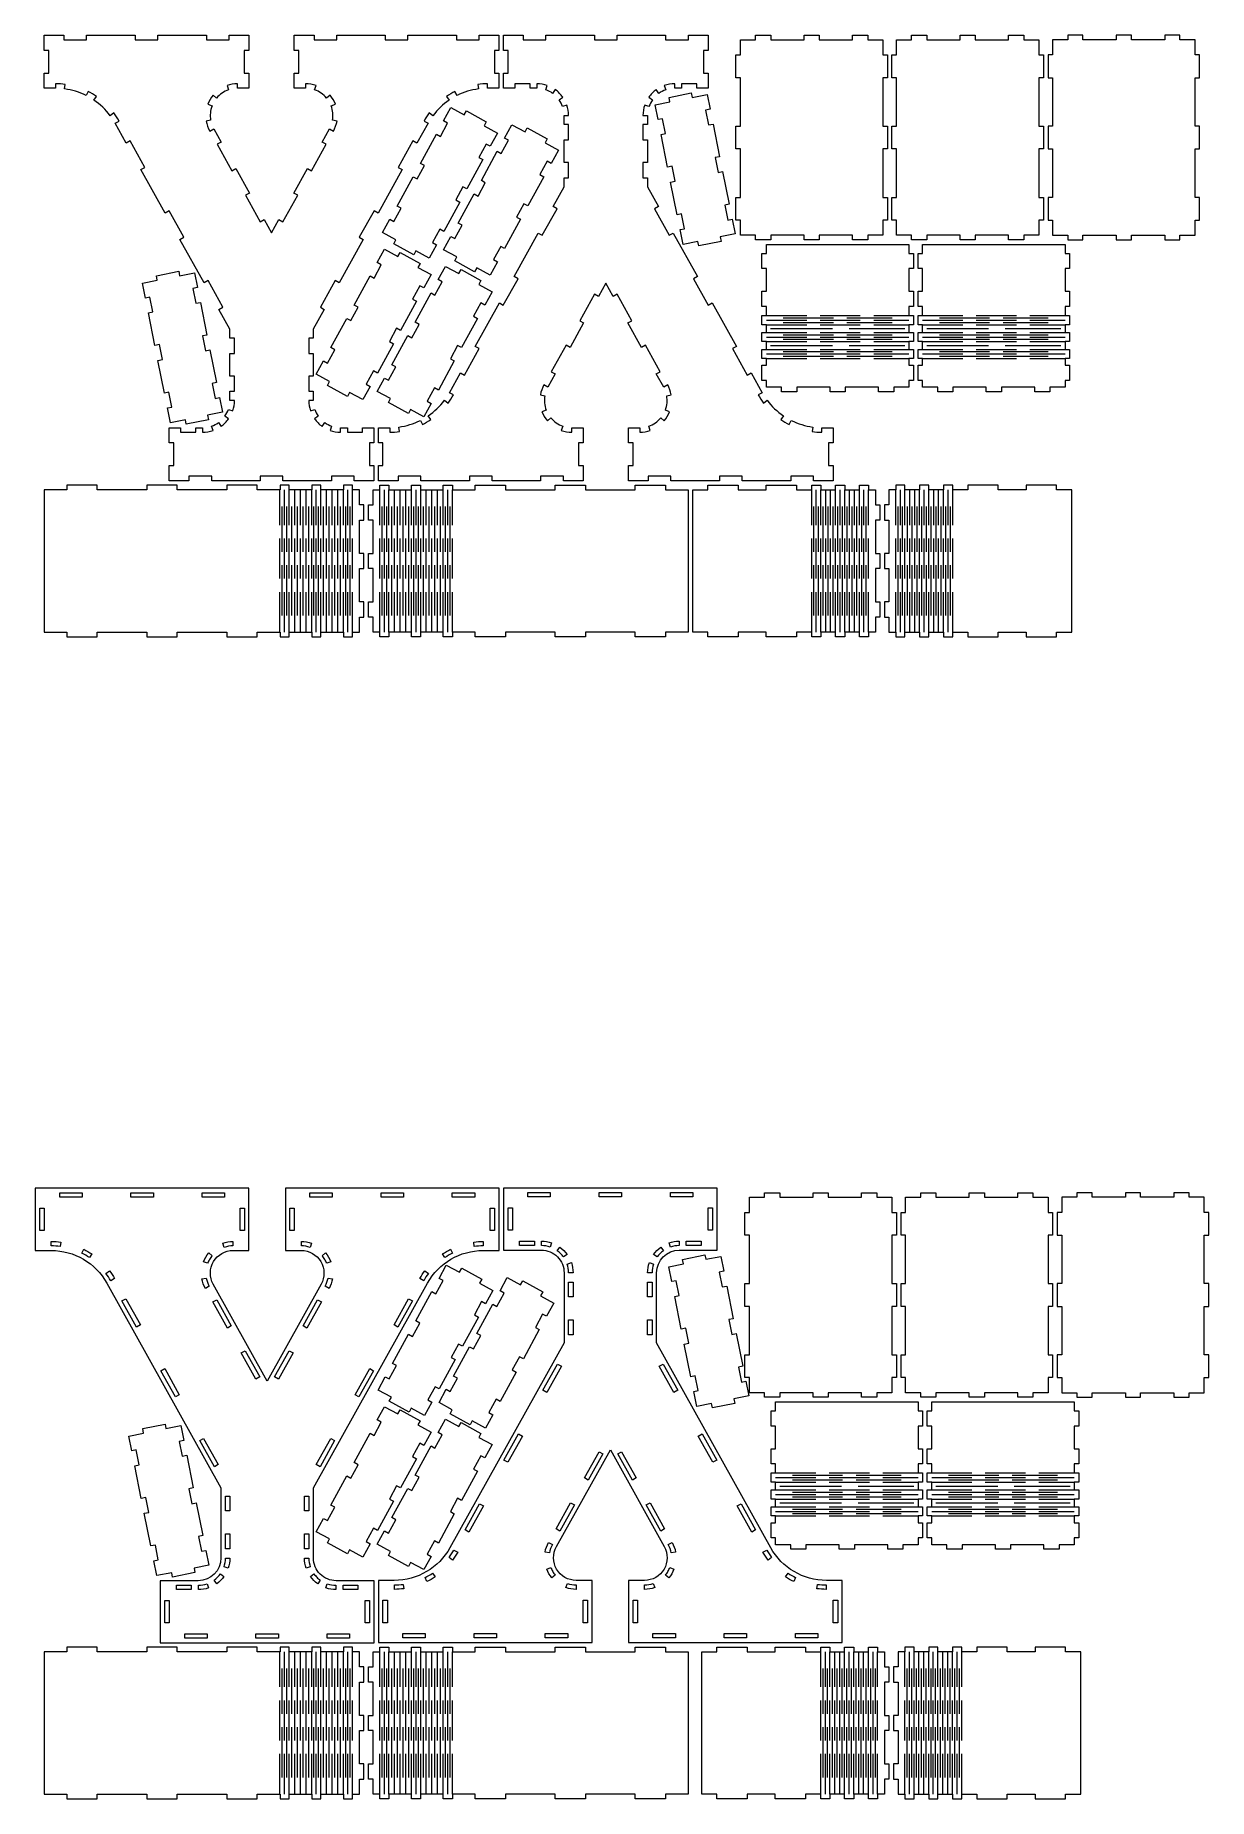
# Model space of a CAD drawing. Header units: millimetres. Extents: x -387 to 387, y -582 to 582.
import ezdxf

# ---------------------------------------------------------------- set-up
doc = ezdxf.new("R2010")
doc.units = ezdxf.units.MM
doc.header["$MEASUREMENT"] = 0
doc.layers.add('Camada 1', color=7, linetype='Continuous')

msp = doc.modelspace()

# ---------------------------------------------------------------- linework, layer by layer
at = {"layer": 'Camada 1', "color": 250, "lineweight": 20}
for points, knots in [([(-298.7921, 466.1186), (-298.7921, 466.1186), (-289.0591, 448.6467), (-289.0591, 448.6467), (-289.0591, 448.6467), (-289.0591, 448.6467), (-291.6799, 447.1867), (-291.6799, 447.1867), (-291.6799, 447.1867), (-291.6799, 447.1867), (-275.7268, 418.549), (-275.7268, 418.549), (-275.7268, 418.549), (-275.7268, 418.549), (-273.1061, 420.009), (-273.1061, 420.009), (-273.1061, 420.009), (-273.1061, 420.009), (-263.3732, 402.537), (-263.3732, 402.537), (-263.3732, 402.537), (-263.3732, 402.537), (-265.9939, 401.0771), (-265.9939, 401.0771), (-265.9939, 401.0771), (-265.9939, 401.0771), (-258.6942, 387.9732), (-258.6942, 387.9732), (-258.6942, 387.9732), (-258.6942, 387.9732), (-258.6942, 381.9732), (-258.6942, 381.9732), (-258.6942, 381.9732), (-258.6942, 381.9732), (-255.6942, 381.9732), (-255.6942, 381.9732), (-255.6942, 381.9732), (-255.6942, 381.9732), (-255.6942, 371.9732), (-255.6942, 371.9732), (-255.6942, 371.9732), (-255.6942, 371.9732), (-258.6942, 371.9732), (-258.6942, 371.9732), (-258.6942, 371.9732), (-258.6942, 371.9732), (-258.6942, 356.9732), (-258.6942, 356.9732), (-258.6942, 356.9732), (-258.6942, 356.9732), (-255.6942, 356.9732), (-255.6942, 356.9732), (-255.6942, 356.9732), (-255.6942, 356.9732), (-255.6942, 346.9732), (-255.6942, 346.9732), (-255.6942, 346.9732), (-255.6942, 346.9732), (-258.6942, 346.9732), (-258.6942, 346.9732), (-258.6942, 346.9732), (-258.6942, 346.9732), (-258.6942, 340.9732), (-258.6942, 340.9732), (-258.6942, 340.9732), (-258.6942, 340.9732), (-255.6942, 340.9731), (-255.6942, 340.9731), (-255.6942, 340.9731), (-255.6942, 338.6234), (-256.0886, 336.2903), (-256.8609, 334.0711), (-256.8609, 334.0711), (-256.8609, 334.0711), (-259.6942, 335.0571), (-259.6942, 335.0571), (-259.6942, 335.0571), (-260.2533, 333.4505), (-261.0374, 331.9312), (-262.023, 330.5446), (-262.023, 330.5446), (-262.023, 330.5446), (-259.5778, 328.8065), (-259.5778, 328.8065), (-259.5778, 328.8065), (-260.9391, 326.8913), (-262.6123, 325.2181), (-264.5275, 323.8568), (-264.5275, 323.8568), (-264.5275, 323.8568), (-266.2656, 326.302), (-266.2656, 326.302), (-266.2656, 326.302), (-267.6521, 325.3164), (-269.1714, 324.5323), (-270.778, 323.9732), (-270.778, 323.9732), (-270.778, 323.9732), (-269.792, 321.1399), (-269.792, 321.1399), (-269.792, 321.1399), (-272.0112, 320.3676), (-274.3443, 319.9732), (-276.6941, 319.9732), (-276.6941, 319.9732), (-276.6941, 319.9732), (-276.6941, 322.9732), (-276.6941, 322.9732), (-276.6941, 322.9732), (-276.6941, 322.9732), (-281.1941, 322.9732), (-281.1941, 322.9732), (-281.1941, 322.9732), (-281.1941, 322.9732), (-281.1941, 319.9732), (-281.1941, 319.9732), (-281.1941, 319.9732), (-281.1941, 319.9732), (-291.1941, 319.9732), (-291.1941, 319.9732), (-291.1941, 319.9732), (-291.1941, 319.9732), (-291.1941, 322.9732), (-291.1941, 322.9732), (-291.1941, 322.9732), (-291.1941, 322.9732), (-298.6941, 322.9732), (-298.6941, 322.9732), (-298.6941, 322.9732), (-298.6941, 322.9732), (-298.6941, 312.9733), (-298.6941, 312.9733), (-298.6941, 312.9733), (-298.6941, 312.9733), (-295.6941, 312.9733), (-295.6941, 312.9733), (-295.6941, 312.9733), (-295.6941, 312.9733), (-295.6941, 297.9733), (-295.6941, 297.9733), (-295.6941, 297.9733), (-295.6941, 297.9733), (-298.6941, 297.9733), (-298.6941, 297.9733), (-298.6941, 297.9733), (-298.6941, 297.9733), (-298.6941, 287.9733), (-298.6941, 287.9733), (-298.6941, 287.9733), (-298.6941, 287.9733), (-285.6941, 287.9733), (-285.6941, 287.9733), (-285.6941, 287.9733), (-285.6941, 287.9733), (-285.6941, 290.9733), (-285.6941, 290.9733), (-285.6941, 290.9733), (-285.6941, 290.9733), (-270.6941, 290.9733), (-270.6941, 290.9733), (-270.6941, 290.9733), (-270.6941, 290.9733), (-270.6941, 287.9733), (-270.6941, 287.9733), (-270.6941, 287.9733), (-270.6941, 287.9733), (-238.6942, 287.9733), (-238.6942, 287.9733), (-238.6942, 287.9733), (-238.6942, 287.9733), (-238.6942, 290.9733), (-238.6942, 290.9733), (-238.6942, 290.9733), (-238.6942, 290.9733), (-223.6942, 290.9733), (-223.6942, 290.9733), (-223.6942, 290.9733), (-223.6942, 290.9733), (-223.6942, 287.9733), (-223.6942, 287.9733), (-223.6942, 287.9733), (-223.6942, 287.9733), (-191.6942, 287.9733), (-191.6942, 287.9733), (-191.6942, 287.9733), (-191.6942, 287.9733), (-191.6942, 290.9733), (-191.6942, 290.9733), (-191.6942, 290.9733), (-191.6942, 290.9733), (-176.6943, 290.9733), (-176.6943, 290.9733), (-176.6943, 290.9733), (-176.6943, 290.9733), (-176.6943, 287.9733), (-176.6943, 287.9733), (-176.6943, 287.9733), (-176.6943, 287.9733), (-163.6943, 287.9733), (-163.6943, 287.9733), (-163.6943, 287.9733), (-163.6943, 287.9733), (-163.6943, 297.9733), (-163.6943, 297.9733), (-163.6943, 297.9733), (-163.6943, 297.9733), (-166.6943, 297.9733), (-166.6943, 297.9733), (-166.6943, 297.9733), (-166.6943, 297.9733), (-166.6943, 312.9733), (-166.6943, 312.9733), (-166.6943, 312.9733), (-166.6943, 312.9733), (-163.6943, 312.9733), (-163.6943, 312.9733), (-163.6943, 312.9733), (-163.6943, 312.9733), (-163.6943, 322.9732), (-163.6943, 322.9732), (-163.6943, 322.9732), (-163.6943, 322.9732), (-171.1943, 322.9732), (-171.1943, 322.9732), (-171.1943, 322.9732), (-171.1943, 322.9732), (-171.1943, 319.9732), (-171.1943, 319.9732), (-171.1943, 319.9732), (-171.1943, 319.9732), (-181.1943, 319.9732), (-181.1943, 319.9732), (-181.1943, 319.9732), (-181.1943, 319.9732), (-181.1943, 322.9732), (-181.1943, 322.9732), (-181.1943, 322.9732), (-181.1943, 322.9732), (-185.6943, 322.9732), (-185.6943, 322.9732), (-185.6943, 322.9732), (-185.6943, 322.9732), (-185.6943, 319.9732), (-185.6943, 319.9732), (-185.6943, 319.9732), (-188.0441, 319.9732), (-190.3772, 320.3676), (-192.5963, 321.1399), (-192.5963, 321.1399), (-192.5963, 321.1399), (-191.6103, 323.9732), (-191.6103, 323.9732), (-191.6103, 323.9732), (-193.2169, 324.5323), (-194.7362, 325.3164), (-196.1228, 326.302), (-196.1228, 326.302), (-196.1228, 326.302), (-197.8609, 323.8568), (-197.8609, 323.8568), (-197.8609, 323.8568), (-199.7761, 325.2181), (-201.4493, 326.8913), (-202.8106, 328.8065), (-202.8106, 328.8065), (-202.8106, 328.8065), (-200.3654, 330.5446), (-200.3654, 330.5446), (-200.3654, 330.5446), (-201.351, 331.9312), (-202.1351, 333.4505), (-202.6942, 335.0571), (-202.6942, 335.0571), (-202.6942, 335.0571), (-205.5275, 334.0711), (-205.5275, 334.0711), (-205.5275, 334.0711), (-206.2998, 336.2903), (-206.6942, 338.6234), (-206.6942, 340.9732), (-206.6942, 340.9732), (-206.6942, 340.9732), (-203.6942, 340.9732), (-203.6942, 340.9732), (-203.6942, 340.9732), (-203.6942, 340.9732), (-203.6942, 346.9732), (-203.6942, 346.9732), (-203.6942, 346.9732), (-203.6942, 346.9732), (-206.6942, 346.9732), (-206.6942, 346.9732), (-206.6942, 346.9732), (-206.6942, 346.9732), (-206.6942, 356.9732), (-206.6942, 356.9732), (-206.6942, 356.9732), (-206.6942, 356.9732), (-203.6942, 356.9732), (-203.6942, 356.9732), (-203.6942, 356.9732), (-203.6942, 356.9732), (-203.6942, 371.9732), (-203.6942, 371.9732), (-203.6942, 371.9732), (-203.6942, 371.9732), (-206.6942, 371.9732), (-206.6942, 371.9732), (-206.6942, 371.9732), (-206.6942, 371.9732), (-206.6942, 381.9732), (-206.6942, 381.9732), (-206.6942, 381.9732), (-206.6942, 381.9732), (-203.6942, 381.9732), (-203.6942, 381.9732), (-203.6942, 381.9732), (-203.6942, 381.9732), (-203.6942, 387.9732), (-203.6942, 387.9732), (-203.6942, 387.9732), (-203.6942, 387.9732), (-196.3945, 401.0771), (-196.3945, 401.0771), (-196.3945, 401.0771), (-196.3945, 401.0771), (-199.0152, 402.537), (-199.0152, 402.537), (-199.0152, 402.537), (-199.0152, 402.537), (-189.2823, 420.009), (-189.2823, 420.009), (-189.2823, 420.009), (-189.2823, 420.009), (-186.6616, 418.549), (-186.6616, 418.549), (-186.6616, 418.549), (-186.6616, 418.549), (-170.7085, 447.1867), (-170.7085, 447.1867), (-170.7085, 447.1867), (-170.7085, 447.1867), (-173.3293, 448.6467), (-173.3293, 448.6467), (-173.3293, 448.6467), (-173.3293, 448.6467), (-163.5963, 466.1186), (-163.5963, 466.1186), (-163.5963, 466.1186), (-163.5963, 466.1186), (-160.9755, 464.6587), (-160.9755, 464.6587), (-160.9755, 464.6587), (-160.9755, 464.6587), (-145.0224, 493.2963), (-145.0224, 493.2963), (-145.0224, 493.2963), (-145.0224, 493.2963), (-147.6432, 494.7563), (-147.6432, 494.7563), (-147.6432, 494.7563), (-147.6432, 494.7563), (-137.9102, 512.2282), (-137.9102, 512.2282), (-137.9102, 512.2282), (-137.9102, 512.2282), (-135.2894, 510.7683), (-135.2894, 510.7683), (-135.2894, 510.7683), (-135.2894, 510.7683), (-127.9897, 523.8722), (-127.9897, 523.8722), (-127.9897, 523.8722), (-127.9897, 523.8722), (-130.6105, 525.3322), (-130.6105, 525.3322), (-130.6105, 525.3322), (-129.5711, 527.1979), (-128.4084, 528.9922), (-127.1301, 530.7031), (-127.1301, 530.7031), (-127.1301, 530.7031), (-124.7268, 528.9075), (-124.7268, 528.9075), (-124.7268, 528.9075), (-121.7471, 532.8955), (-118.1264, 536.3615), (-114.0121, 539.1641), (-114.0121, 539.1641), (-114.0121, 539.1641), (-115.7009, 541.6435), (-115.7009, 541.6435), (-115.7009, 541.6435), (-113.9359, 542.8459), (-112.0926, 543.929), (-110.1832, 544.8859), (-110.1832, 544.8859), (-110.1832, 544.8859), (-108.8391, 542.2039), (-108.8391, 542.2039), (-108.8391, 542.2039), (-104.3885, 544.4342), (-99.5986, 545.9106), (-94.6646, 546.5729), (-94.6646, 546.5729), (-94.6646, 546.5729), (-95.0637, 549.5462), (-95.0637, 549.5462), (-95.0637, 549.5462), (-92.947, 549.8304), (-90.8136, 549.9729), (-88.6779, 549.9729), (-88.6779, 549.9729), (-88.6779, 549.9729), (-88.6779, 546.9729), (-88.6779, 546.9729), (-88.6779, 546.9729), (-88.6779, 546.9729), (-81.1944, 546.9729), (-81.1944, 546.9729), (-81.1944, 546.9729), (-81.1944, 546.9729), (-81.1944, 556.9729), (-81.1944, 556.9729), (-81.1944, 556.9729), (-81.1944, 556.9729), (-84.1944, 556.9729), (-84.1944, 556.9729), (-84.1944, 556.9729), (-84.1944, 556.9729), (-84.1944, 571.9729), (-84.1944, 571.9729), (-84.1944, 571.9729), (-84.1944, 571.9729), (-81.1944, 571.9729), (-81.1944, 571.9729), (-81.1944, 571.9729), (-81.1944, 571.9729), (-81.1944, 581.9729), (-81.1944, 581.9729), (-81.1944, 581.9729), (-81.1944, 581.9729), (-94.1944, 581.9729), (-94.1944, 581.9729), (-94.1944, 581.9729), (-94.1944, 581.9729), (-94.1944, 578.9729), (-94.1944, 578.9729), (-94.1944, 578.9729), (-94.1944, 578.9729), (-109.1944, 578.9729), (-109.1944, 578.9729), (-109.1944, 578.9729), (-109.1944, 578.9729), (-109.1944, 581.9729), (-109.1944, 581.9729), (-109.1944, 581.9729), (-109.1944, 581.9729), (-141.1943, 581.9729), (-141.1943, 581.9729), (-141.1943, 581.9729), (-141.1943, 581.9729), (-141.1943, 578.9729), (-141.1943, 578.9729), (-141.1943, 578.9729), (-141.1943, 578.9729), (-156.1943, 578.9729), (-156.1943, 578.9729), (-156.1943, 578.9729), (-156.1943, 578.9729), (-156.1943, 581.9729), (-156.1943, 581.9729), (-156.1943, 581.9729), (-156.1943, 581.9729), (-188.1943, 581.9729), (-188.1943, 581.9729), (-188.1943, 581.9729), (-188.1943, 581.9729), (-188.1943, 578.9729), (-188.1943, 578.9729), (-188.1943, 578.9729), (-188.1943, 578.9729), (-203.1942, 578.9729), (-203.1942, 578.9729), (-203.1942, 578.9729), (-203.1942, 578.9729), (-203.1942, 581.9729), (-203.1942, 581.9729), (-203.1942, 581.9729), (-203.1942, 581.9729), (-216.1942, 581.9729), (-216.1942, 581.9729), (-216.1942, 581.9729), (-216.1942, 581.9729), (-216.1942, 571.9729), (-216.1942, 571.9729), (-216.1942, 571.9729), (-216.1942, 571.9729), (-213.1942, 571.9729), (-213.1942, 571.9729), (-213.1942, 571.9729), (-213.1942, 571.9729), (-213.1942, 556.9729), (-213.1942, 556.9729), (-213.1942, 556.9729), (-213.1942, 556.9729), (-216.1942, 556.9729), (-216.1942, 556.9729), (-216.1942, 556.9729), (-216.1942, 556.9729), (-216.1942, 546.9729), (-216.1942, 546.9729), (-216.1942, 546.9729), (-216.1942, 546.9729), (-208.7107, 546.9729), (-208.7107, 546.9729), (-208.7107, 546.9729), (-208.7107, 546.9729), (-208.7107, 549.9729), (-208.7107, 549.9729), (-208.7107, 549.9729), (-206.3609, 549.9729), (-204.0278, 549.5785), (-201.8086, 548.8062), (-201.8086, 548.8062), (-201.8086, 548.8062), (-202.7946, 545.9729), (-202.7946, 545.9729), (-202.7946, 545.9729), (-199.7322, 544.9072), (-197.0145, 543.034), (-194.9287, 540.5513), (-194.9287, 540.5513), (-194.9287, 540.5513), (-192.6317, 542.481), (-192.6317, 542.481), (-192.6317, 542.481), (-191.1202, 540.6819), (-189.9216, 538.6418), (-189.0854, 536.4459), (-189.0854, 536.4459), (-189.0854, 536.4459), (-191.8889, 535.3782), (-191.8889, 535.3782), (-191.8889, 535.3782), (-190.735, 532.3479), (-190.4213, 529.0622), (-190.9805, 525.8682), (-190.9805, 525.8682), (-190.9805, 525.8682), (-188.0255, 525.3508), (-188.0255, 525.3508), (-188.0255, 525.3508), (-188.4308, 523.0362), (-189.2217, 520.8061), (-190.3652, 518.7534), (-190.3652, 518.7534), (-190.3652, 518.7534), (-192.9859, 520.2133), (-192.9859, 520.2133), (-192.9859, 520.2133), (-192.9859, 520.2133), (-197.8524, 511.4773), (-197.8524, 511.4773), (-197.8524, 511.4773), (-197.8524, 511.4773), (-195.2316, 510.0174), (-195.2316, 510.0174), (-195.2316, 510.0174), (-195.2316, 510.0174), (-204.9646, 492.5454), (-204.9646, 492.5454), (-204.9646, 492.5454), (-204.9646, 492.5454), (-207.5854, 494.0054), (-207.5854, 494.0054), (-207.5854, 494.0054), (-207.5854, 494.0054), (-216.5947, 477.8326), (-216.5947, 477.8326), (-216.5947, 477.8326), (-216.5947, 477.8326), (-213.9739, 476.3727), (-213.9739, 476.3727), (-213.9739, 476.3727), (-213.9739, 476.3727), (-223.7069, 458.9008), (-223.7069, 458.9008), (-223.7069, 458.9008), (-223.7069, 458.9008), (-226.3277, 460.3608), (-226.3277, 460.3608), (-226.3277, 460.3608), (-226.3277, 460.3608), (-231.1942, 451.6248), (-231.1942, 451.6248), (-231.1942, 451.6248), (-231.1942, 451.6248), (-236.0607, 460.3608), (-236.0607, 460.3608), (-236.0607, 460.3608), (-236.0607, 460.3608), (-238.6815, 458.9008), (-238.6815, 458.9008), (-238.6815, 458.9008), (-238.6815, 458.9008), (-248.4145, 476.3727), (-248.4145, 476.3727), (-248.4145, 476.3727), (-248.4145, 476.3727), (-245.7937, 477.8326), (-245.7937, 477.8326), (-245.7937, 477.8326), (-245.7937, 477.8326), (-254.803, 494.0054), (-254.803, 494.0054), (-254.803, 494.0054), (-254.803, 494.0054), (-257.4238, 492.5454), (-257.4238, 492.5454), (-257.4238, 492.5454), (-257.4238, 492.5454), (-267.1567, 510.0174), (-267.1567, 510.0174), (-267.1567, 510.0174), (-267.1567, 510.0174), (-264.536, 511.4773), (-264.536, 511.4773), (-264.536, 511.4773), (-264.536, 511.4773), (-269.4024, 520.2133), (-269.4024, 520.2133), (-269.4024, 520.2133), (-269.4024, 520.2133), (-272.0232, 518.7534), (-272.0232, 518.7534), (-272.0232, 518.7534), (-273.1667, 520.8061), (-273.9576, 523.0362), (-274.3629, 525.3508), (-274.3629, 525.3508), (-274.3629, 525.3508), (-271.4078, 525.8682), (-271.4078, 525.8682), (-271.4078, 525.8682), (-271.9671, 529.0622), (-271.6533, 532.348), (-270.4994, 535.3783), (-270.4994, 535.3783), (-270.4994, 535.3783), (-273.303, 536.4459), (-273.303, 536.4459), (-273.303, 536.4459), (-272.4668, 538.6418), (-271.2681, 540.6819), (-269.7566, 542.481), (-269.7566, 542.481), (-269.7566, 542.481), (-267.4596, 540.5513), (-267.4596, 540.5513), (-267.4596, 540.5513), (-265.3739, 543.034), (-262.6562, 544.9072), (-259.5938, 545.9729), (-259.5938, 545.9729), (-259.5938, 545.9729), (-260.5798, 548.8062), (-260.5798, 548.8062), (-260.5798, 548.8062), (-258.3606, 549.5785), (-256.0275, 549.9729), (-253.6777, 549.9729), (-253.6777, 549.9729), (-253.6777, 549.9729), (-253.6777, 546.9729), (-253.6777, 546.9729), (-253.6777, 546.9729), (-253.6777, 546.9729), (-246.1942, 546.9729), (-246.1942, 546.9729), (-246.1942, 546.9729), (-246.1942, 546.9729), (-246.1942, 556.9729), (-246.1942, 556.9729), (-246.1942, 556.9729), (-246.1942, 556.9729), (-249.1942, 556.9729), (-249.1942, 556.9729), (-249.1942, 556.9729), (-249.1942, 556.9729), (-249.1942, 571.9729), (-249.1942, 571.9729), (-249.1942, 571.9729), (-249.1942, 571.9729), (-246.1942, 571.9729), (-246.1942, 571.9729), (-246.1942, 571.9729), (-246.1942, 571.9729), (-246.1942, 581.9729), (-246.1942, 581.9729), (-246.1942, 581.9729), (-246.1942, 581.9729), (-259.1942, 581.9729), (-259.1942, 581.9729), (-259.1942, 581.9729), (-259.1942, 581.9729), (-259.1942, 578.9729), (-259.1942, 578.9729), (-259.1942, 578.9729), (-259.1942, 578.9729), (-274.1941, 578.9729), (-274.1941, 578.9729), (-274.1941, 578.9729), (-274.1941, 578.9729), (-274.1941, 581.9729), (-274.1941, 581.9729), (-274.1941, 581.9729), (-274.1941, 581.9729), (-306.1941, 581.9729), (-306.1941, 581.9729), (-306.1941, 581.9729), (-306.1941, 581.9729), (-306.1941, 578.9729), (-306.1941, 578.9729), (-306.1941, 578.9729), (-306.1941, 578.9729), (-321.1941, 578.9729), (-321.1941, 578.9729), (-321.1941, 578.9729), (-321.1941, 578.9729), (-321.1941, 581.9729), (-321.1941, 581.9729), (-321.1941, 581.9729), (-321.1941, 581.9729), (-353.194, 581.9729), (-353.194, 581.9729), (-353.194, 581.9729), (-353.194, 581.9729), (-353.194, 578.9729), (-353.194, 578.9729), (-353.194, 578.9729), (-353.194, 578.9729), (-368.194, 578.9729), (-368.194, 578.9729), (-368.194, 578.9729), (-368.194, 578.9729), (-368.194, 581.9729), (-368.194, 581.9729), (-368.194, 581.9729), (-368.194, 581.9729), (-381.194, 581.9729), (-381.194, 581.9729), (-381.194, 581.9729), (-381.194, 581.9729), (-381.194, 571.9729), (-381.194, 571.9729), (-381.194, 571.9729), (-381.194, 571.9729), (-378.194, 571.9729), (-378.194, 571.9729), (-378.194, 571.9729), (-378.194, 571.9729), (-378.194, 556.9729), (-378.194, 556.9729), (-378.194, 556.9729), (-378.194, 556.9729), (-381.194, 556.9729), (-381.194, 556.9729), (-381.194, 556.9729), (-381.194, 556.9729), (-381.194, 546.9729), (-381.194, 546.9729), (-381.194, 546.9729), (-381.194, 546.9729), (-373.7105, 546.9729), (-373.7105, 546.9729), (-373.7105, 546.9729), (-373.7105, 546.9729), (-373.7105, 549.9729), (-373.7105, 549.9729), (-373.7105, 549.9729), (-371.5748, 549.9729), (-369.4414, 549.8304), (-367.3247, 549.5462), (-367.3247, 549.5462), (-367.3247, 549.5462), (-367.7238, 546.5729), (-367.7238, 546.5729), (-367.7238, 546.5729), (-362.7898, 545.9106), (-357.9999, 544.4342), (-353.5493, 542.2039), (-353.5493, 542.2039), (-353.5493, 542.2039), (-352.2052, 544.8859), (-352.2052, 544.8859), (-352.2052, 544.8859), (-350.2958, 543.929), (-348.4525, 542.8459), (-346.6874, 541.6435), (-346.6874, 541.6435), (-346.6874, 541.6435), (-348.3763, 539.1641), (-348.3763, 539.1641), (-348.3763, 539.1641), (-344.2619, 536.3615), (-340.6413, 532.8955), (-337.6616, 528.9075), (-337.6616, 528.9075), (-337.6616, 528.9075), (-335.2583, 530.7031), (-335.2583, 530.7031), (-335.2583, 530.7031), (-333.98, 528.9922), (-332.8173, 527.1979), (-331.7779, 525.3322), (-331.7779, 525.3322), (-331.7779, 525.3322), (-334.3987, 523.8722), (-334.3987, 523.8722), (-334.3987, 523.8722), (-334.3987, 523.8722), (-327.099, 510.7683), (-327.099, 510.7683), (-327.099, 510.7683), (-327.099, 510.7683), (-324.4782, 512.2282), (-324.4782, 512.2282), (-324.4782, 512.2282), (-324.4782, 512.2282), (-314.7452, 494.7563), (-314.7452, 494.7563), (-314.7452, 494.7563), (-314.7452, 494.7563), (-317.366, 493.2963), (-317.366, 493.2963), (-317.366, 493.2963), (-317.366, 493.2963), (-301.4129, 464.6587), (-301.4129, 464.6587), (-301.4129, 464.6587), (-301.4129, 464.6587), (-298.7921, 466.1186), (-298.7921, 466.1186)], [0, 0, 0, 0, 0.004716981, 0.004716981, 0.004716981, 0.004716981, 0.009433962, 0.009433962, 0.009433962, 0.009433962, 0.014150943, 0.014150943, 0.014150943, 0.014150943, 0.018867925, 0.018867925, 0.018867925, 0.018867925, 0.023584906, 0.023584906, 0.023584906, 0.023584906, 0.028301887, 0.028301887, 0.028301887, 0.028301887, 0.033018868, 0.033018868, 0.033018868, 0.033018868, 0.037735849, 0.037735849, 0.037735849, 0.037735849, 0.04245283, 0.04245283, 0.04245283, 0.04245283, 0.047169811, 0.047169811, 0.047169811, 0.047169811, 0.051886792, 0.051886792, 0.051886792, 0.051886792, 0.056603774, 0.056603774, 0.056603774, 0.056603774, 0.061320755, 0.061320755, 0.061320755, 0.061320755, 0.066037736, 0.066037736, 0.066037736, 0.066037736, 0.070754717, 0.070754717, 0.070754717, 0.070754717, 0.075471698, 0.075471698, 0.075471698, 0.075471698, 0.080188679, 0.080188679, 0.080188679, 0.080188679, 0.08490566, 0.08490566, 0.08490566, 0.08490566, 0.089622642, 0.089622642, 0.089622642, 0.089622642, 0.094339623, 0.094339623, 0.094339623, 0.094339623, 0.099056604, 0.099056604, 0.099056604, 0.099056604, 0.103773585, 0.103773585, 0.103773585, 0.103773585, 0.108490566, 0.108490566, 0.108490566, 0.108490566, 0.113207547, 0.113207547, 0.113207547, 0.113207547, 0.117924528, 0.117924528, 0.117924528, 0.117924528, 0.122641509, 0.122641509, 0.122641509, 0.122641509, 0.127358491, 0.127358491, 0.127358491, 0.127358491, 0.132075472, 0.132075472, 0.132075472, 0.132075472, 0.136792453, 0.136792453, 0.136792453, 0.136792453, 0.141509434, 0.141509434, 0.141509434, 0.141509434, 0.146226415, 0.146226415, 0.146226415, 0.146226415, 0.150943396, 0.150943396, 0.150943396, 0.150943396, 0.155660377, 0.155660377, 0.155660377, 0.155660377, 0.160377358, 0.160377358, 0.160377358, 0.160377358, 0.16509434, 0.16509434, 0.16509434, 0.16509434, 0.169811321, 0.169811321, 0.169811321, 0.169811321, 0.174528302, 0.174528302, 0.174528302, 0.174528302, 0.179245283, 0.179245283, 0.179245283, 0.179245283, 0.183962264, 0.183962264, 0.183962264, 0.183962264, 0.188679245, 0.188679245, 0.188679245, 0.188679245, 0.193396226, 0.193396226, 0.193396226, 0.193396226, 0.198113208, 0.198113208, 0.198113208, 0.198113208, 0.202830189, 0.202830189, 0.202830189, 0.202830189, 0.20754717, 0.20754717, 0.20754717, 0.20754717, 0.212264151, 0.212264151, 0.212264151, 0.212264151, 0.216981132, 0.216981132, 0.216981132, 0.216981132, 0.221698113, 0.221698113, 0.221698113, 0.221698113, 0.226415094, 0.226415094, 0.226415094, 0.226415094, 0.231132075, 0.231132075, 0.231132075, 0.231132075, 0.235849057, 0.235849057, 0.235849057, 0.235849057, 0.240566038, 0.240566038, 0.240566038, 0.240566038, 0.245283019, 0.245283019, 0.245283019, 0.245283019, 0.25, 0.25, 0.25, 0.25, 0.254716981, 0.254716981, 0.254716981, 0.254716981, 0.259433962, 0.259433962, 0.259433962, 0.259433962, 0.264150943, 0.264150943, 0.264150943, 0.264150943, 0.268867925, 0.268867925, 0.268867925, 0.268867925, 0.273584906, 0.273584906, 0.273584906, 0.273584906, 0.278301887, 0.278301887, 0.278301887, 0.278301887, 0.283018868, 0.283018868, 0.283018868, 0.283018868, 0.287735849, 0.287735849, 0.287735849, 0.287735849, 0.29245283, 0.29245283, 0.29245283, 0.29245283, 0.297169811, 0.297169811, 0.297169811, 0.297169811, 0.301886792, 0.301886792, 0.301886792, 0.301886792, 0.306603774, 0.306603774, 0.306603774, 0.306603774, 0.311320755, 0.311320755, 0.311320755, 0.311320755, 0.316037736, 0.316037736, 0.316037736, 0.316037736, 0.320754717, 0.320754717, 0.320754717, 0.320754717, 0.325471698, 0.325471698, 0.325471698, 0.325471698, 0.330188679, 0.330188679, 0.330188679, 0.330188679, 0.33490566, 0.33490566, 0.33490566, 0.33490566, 0.339622642, 0.339622642, 0.339622642, 0.339622642, 0.344339623, 0.344339623, 0.344339623, 0.344339623, 0.349056604, 0.349056604, 0.349056604, 0.349056604, 0.353773585, 0.353773585, 0.353773585, 0.353773585, 0.358490566, 0.358490566, 0.358490566, 0.358490566, 0.363207547, 0.363207547, 0.363207547, 0.363207547, 0.367924528, 0.367924528, 0.367924528, 0.367924528, 0.372641509, 0.372641509, 0.372641509, 0.372641509, 0.377358491, 0.377358491, 0.377358491, 0.377358491, 0.382075472, 0.382075472, 0.382075472, 0.382075472, 0.386792453, 0.386792453, 0.386792453, 0.386792453, 0.391509434, 0.391509434, 0.391509434, 0.391509434, 0.396226415, 0.396226415, 0.396226415, 0.396226415, 0.400943396, 0.400943396, 0.400943396, 0.400943396, 0.405660377, 0.405660377, 0.405660377, 0.405660377, 0.410377358, 0.410377358, 0.410377358, 0.410377358, 0.41509434, 0.41509434, 0.41509434, 0.41509434, 0.419811321, 0.419811321, 0.419811321, 0.419811321, 0.424528302, 0.424528302, 0.424528302, 0.424528302, 0.429245283, 0.429245283, 0.429245283, 0.429245283, 0.433962264, 0.433962264, 0.433962264, 0.433962264, 0.438679245, 0.438679245, 0.438679245, 0.438679245, 0.443396226, 0.443396226, 0.443396226, 0.443396226, 0.448113208, 0.448113208, 0.448113208, 0.448113208, 0.452830189, 0.452830189, 0.452830189, 0.452830189, 0.45754717, 0.45754717, 0.45754717, 0.45754717, 0.462264151, 0.462264151, 0.462264151, 0.462264151, 0.466981132, 0.466981132, 0.466981132, 0.466981132, 0.471698113, 0.471698113, 0.471698113, 0.471698113, 0.476415094, 0.476415094, 0.476415094, 0.476415094, 0.481132075, 0.481132075, 0.481132075, 0.481132075, 0.485849057, 0.485849057, 0.485849057, 0.485849057, 0.490566038, 0.490566038, 0.490566038, 0.490566038, 0.495283019, 0.495283019, 0.495283019, 0.495283019, 0.5, 0.5, 0.5, 0.5, 0.504716981, 0.504716981, 0.504716981, 0.504716981, 0.509433962, 0.509433962, 0.509433962, 0.509433962, 0.514150943, 0.514150943, 0.514150943, 0.514150943, 0.518867925, 0.518867925, 0.518867925, 0.518867925, 0.523584906, 0.523584906, 0.523584906, 0.523584906, 0.528301887, 0.528301887, 0.528301887, 0.528301887, 0.533018868, 0.533018868, 0.533018868, 0.533018868, 0.537735849, 0.537735849, 0.537735849, 0.537735849, 0.54245283, 0.54245283, 0.54245283, 0.54245283, 0.547169811, 0.547169811, 0.547169811, 0.547169811, 0.551886792, 0.551886792, 0.551886792, 0.551886792, 0.556603774, 0.556603774, 0.556603774, 0.556603774, 0.561320755, 0.561320755, 0.561320755, 0.561320755, 0.566037736, 0.566037736, 0.566037736, 0.566037736, 0.570754717, 0.570754717, 0.570754717, 0.570754717, 0.575471698, 0.575471698, 0.575471698, 0.575471698, 0.580188679, 0.580188679, 0.580188679, 0.580188679, 0.58490566, 0.58490566, 0.58490566, 0.58490566, 0.589622642, 0.589622642, 0.589622642, 0.589622642, 0.594339623, 0.594339623, 0.594339623, 0.594339623, 0.599056604, 0.599056604, 0.599056604, 0.599056604, 0.603773585, 0.603773585, 0.603773585, 0.603773585, 0.608490566, 0.608490566, 0.608490566, 0.608490566, 0.613207547, 0.613207547, 0.613207547, 0.613207547, 0.617924528, 0.617924528, 0.617924528, 0.617924528, 0.622641509, 0.622641509, 0.622641509, 0.622641509, 0.627358491, 0.627358491, 0.627358491, 0.627358491, 0.632075472, 0.632075472, 0.632075472, 0.632075472, 0.636792453, 0.636792453, 0.636792453, 0.636792453, 0.641509434, 0.641509434, 0.641509434, 0.641509434, 0.646226415, 0.646226415, 0.646226415, 0.646226415, 0.650943396, 0.650943396, 0.650943396, 0.650943396, 0.655660377, 0.655660377, 0.655660377, 0.655660377, 0.660377358, 0.660377358, 0.660377358, 0.660377358, 0.66509434, 0.66509434, 0.66509434, 0.66509434, 0.669811321, 0.669811321, 0.669811321, 0.669811321, 0.674528302, 0.674528302, 0.674528302, 0.674528302, 0.679245283, 0.679245283, 0.679245283, 0.679245283, 0.683962264, 0.683962264, 0.683962264, 0.683962264, 0.688679245, 0.688679245, 0.688679245, 0.688679245, 0.693396226, 0.693396226, 0.693396226, 0.693396226, 0.698113208, 0.698113208, 0.698113208, 0.698113208, 0.702830189, 0.702830189, 0.702830189, 0.702830189, 0.70754717, 0.70754717, 0.70754717, 0.70754717, 0.712264151, 0.712264151, 0.712264151, 0.712264151, 0.716981132, 0.716981132, 0.716981132, 0.716981132, 0.721698113, 0.721698113, 0.721698113, 0.721698113, 0.726415094, 0.726415094, 0.726415094, 0.726415094, 0.731132075, 0.731132075, 0.731132075, 0.731132075, 0.735849057, 0.735849057, 0.735849057, 0.735849057, 0.740566038, 0.740566038, 0.740566038, 0.740566038, 0.745283019, 0.745283019, 0.745283019, 0.745283019, 0.75, 0.75, 0.75, 0.75, 0.754716981, 0.754716981, 0.754716981, 0.754716981, 0.759433962, 0.759433962, 0.759433962, 0.759433962, 0.764150943, 0.764150943, 0.764150943, 0.764150943, 0.768867925, 0.768867925, 0.768867925, 0.768867925, 0.773584906, 0.773584906, 0.773584906, 0.773584906, 0.778301887, 0.778301887, 0.778301887, 0.778301887, 0.783018868, 0.783018868, 0.783018868, 0.783018868, 0.787735849, 0.787735849, 0.787735849, 0.787735849, 0.79245283, 0.79245283, 0.79245283, 0.79245283, 0.797169811, 0.797169811, 0.797169811, 0.797169811, 0.801886792, 0.801886792, 0.801886792, 0.801886792, 0.806603774, 0.806603774, 0.806603774, 0.806603774, 0.811320755, 0.811320755, 0.811320755, 0.811320755, 0.816037736, 0.816037736, 0.816037736, 0.816037736, 0.820754717, 0.820754717, 0.820754717, 0.820754717, 0.825471698, 0.825471698, 0.825471698, 0.825471698, 0.830188679, 0.830188679, 0.830188679, 0.830188679, 0.83490566, 0.83490566, 0.83490566, 0.83490566, 0.839622642, 0.839622642, 0.839622642, 0.839622642, 0.844339623, 0.844339623, 0.844339623, 0.844339623, 0.849056604, 0.849056604, 0.849056604, 0.849056604, 0.853773585, 0.853773585, 0.853773585, 0.853773585, 0.858490566, 0.858490566, 0.858490566, 0.858490566, 0.863207547, 0.863207547, 0.863207547, 0.863207547, 0.867924528, 0.867924528, 0.867924528, 0.867924528, 0.872641509, 0.872641509, 0.872641509, 0.872641509, 0.877358491, 0.877358491, 0.877358491, 0.877358491, 0.882075472, 0.882075472, 0.882075472, 0.882075472, 0.886792453, 0.886792453, 0.886792453, 0.886792453, 0.891509434, 0.891509434, 0.891509434, 0.891509434, 0.896226415, 0.896226415, 0.896226415, 0.896226415, 0.900943396, 0.900943396, 0.900943396, 0.900943396, 0.905660377, 0.905660377, 0.905660377, 0.905660377, 0.910377358, 0.910377358, 0.910377358, 0.910377358, 0.91509434, 0.91509434, 0.91509434, 0.91509434, 0.919811321, 0.919811321, 0.919811321, 0.919811321, 0.924528302, 0.924528302, 0.924528302, 0.924528302, 0.929245283, 0.929245283, 0.929245283, 0.929245283, 0.933962264, 0.933962264, 0.933962264, 0.933962264, 0.938679245, 0.938679245, 0.938679245, 0.938679245, 0.943396226, 0.943396226, 0.943396226, 0.943396226, 0.948113208, 0.948113208, 0.948113208, 0.948113208, 0.952830189, 0.952830189, 0.952830189, 0.952830189, 0.95754717, 0.95754717, 0.95754717, 0.95754717, 0.962264151, 0.962264151, 0.962264151, 0.962264151, 0.966981132, 0.966981132, 0.966981132, 0.966981132, 0.971698113, 0.971698113, 0.971698113, 0.971698113, 0.976415094, 0.976415094, 0.976415094, 0.976415094, 0.981132075, 0.981132075, 0.981132075, 0.981132075, 0.985849057, 0.985849057, 0.985849057, 0.985849057, 0.990566038, 0.990566038, 0.990566038, 0.990566038, 1, 1, 1, 1]), ([(56.9034, 403.8276), (56.9034, 403.8276), (47.1704, 421.2995), (47.1704, 421.2995), (47.1704, 421.2995), (47.1704, 421.2995), (49.7912, 422.7595), (49.7912, 422.7595), (49.7912, 422.7595), (49.7912, 422.7595), (33.8381, 451.3972), (33.8381, 451.3972), (33.8381, 451.3972), (33.8381, 451.3972), (31.2174, 449.9372), (31.2174, 449.9372), (31.2174, 449.9372), (31.2174, 449.9372), (21.4845, 467.4092), (21.4845, 467.4092), (21.4845, 467.4092), (21.4845, 467.4092), (24.1052, 468.8691), (24.1052, 468.8691), (24.1052, 468.8691), (24.1052, 468.8691), (16.8055, 481.973), (16.8055, 481.973), (16.8055, 481.973), (16.8055, 481.973), (16.8055, 487.973), (16.8055, 487.973), (16.8055, 487.973), (16.8055, 487.973), (13.8055, 487.973), (13.8055, 487.973), (13.8055, 487.973), (13.8055, 487.973), (13.8055, 497.973), (13.8055, 497.973), (13.8055, 497.973), (13.8055, 497.973), (16.8055, 497.973), (16.8055, 497.973), (16.8055, 497.973), (16.8055, 497.973), (16.8055, 512.973), (16.8055, 512.973), (16.8055, 512.973), (16.8055, 512.973), (13.8055, 512.973), (13.8055, 512.973), (13.8055, 512.973), (13.8055, 512.973), (13.8055, 522.973), (13.8055, 522.973), (13.8055, 522.973), (13.8055, 522.973), (16.8055, 522.973), (16.8055, 522.973), (16.8055, 522.973), (16.8055, 522.973), (16.8055, 528.973), (16.8055, 528.973), (16.8055, 528.973), (16.8055, 528.973), (13.8055, 528.9731), (13.8055, 528.9731), (13.8055, 528.9731), (13.8055, 531.3228), (14.1999, 533.6559), (14.9722, 535.8751), (14.9722, 535.8751), (14.9722, 535.8751), (17.8055, 534.8891), (17.8055, 534.8891), (17.8055, 534.8891), (18.3646, 536.4957), (19.1487, 538.015), (20.1343, 539.4016), (20.1343, 539.4016), (20.1343, 539.4016), (17.6891, 541.1397), (17.6891, 541.1397), (17.6891, 541.1397), (19.0504, 543.0549), (20.7236, 544.7281), (22.6388, 546.0894), (22.6388, 546.0894), (22.6388, 546.0894), (24.3769, 543.6442), (24.3769, 543.6442), (24.3769, 543.6442), (25.7634, 544.6298), (27.2827, 545.4139), (28.8893, 545.973), (28.8893, 545.973), (28.8893, 545.973), (27.9033, 548.8063), (27.9033, 548.8063), (27.9033, 548.8063), (30.1225, 549.5786), (32.4556, 549.973), (34.8054, 549.973), (34.8054, 549.973), (34.8054, 549.973), (34.8054, 546.973), (34.8054, 546.973), (34.8054, 546.973), (34.8054, 546.973), (39.3054, 546.973), (39.3054, 546.973), (39.3054, 546.973), (39.3054, 546.973), (39.3054, 549.973), (39.3054, 549.973), (39.3054, 549.973), (39.3054, 549.973), (49.3054, 549.973), (49.3054, 549.973), (49.3054, 549.973), (49.3054, 549.973), (49.3054, 546.973), (49.3054, 546.973), (49.3054, 546.973), (49.3054, 546.973), (56.8054, 546.973), (56.8054, 546.973), (56.8054, 546.973), (56.8054, 546.973), (56.8054, 556.9729), (56.8054, 556.9729), (56.8054, 556.9729), (56.8054, 556.9729), (53.8054, 556.9729), (53.8054, 556.9729), (53.8054, 556.9729), (53.8054, 556.9729), (53.8054, 571.9729), (53.8054, 571.9729), (53.8054, 571.9729), (53.8054, 571.9729), (56.8054, 571.9729), (56.8054, 571.9729), (56.8054, 571.9729), (56.8054, 571.9729), (56.8054, 581.9729), (56.8054, 581.9729), (56.8054, 581.9729), (56.8054, 581.9729), (43.8054, 581.9729), (43.8054, 581.9729), (43.8054, 581.9729), (43.8054, 581.9729), (43.8054, 578.9729), (43.8054, 578.9729), (43.8054, 578.9729), (43.8054, 578.9729), (28.8054, 578.9729), (28.8054, 578.9729), (28.8054, 578.9729), (28.8054, 578.9729), (28.8054, 581.9729), (28.8054, 581.9729), (28.8054, 581.9729), (28.8054, 581.9729), (-3.1945, 581.9729), (-3.1945, 581.9729), (-3.1945, 581.9729), (-3.1945, 581.9729), (-3.1945, 578.9729), (-3.1945, 578.9729), (-3.1945, 578.9729), (-3.1945, 578.9729), (-18.1945, 578.9729), (-18.1945, 578.9729), (-18.1945, 578.9729), (-18.1945, 578.9729), (-18.1945, 581.9729), (-18.1945, 581.9729), (-18.1945, 581.9729), (-18.1945, 581.9729), (-50.1945, 581.9729), (-50.1945, 581.9729), (-50.1945, 581.9729), (-50.1945, 581.9729), (-50.1945, 578.9729), (-50.1945, 578.9729), (-50.1945, 578.9729), (-50.1945, 578.9729), (-65.1944, 578.9729), (-65.1944, 578.9729), (-65.1944, 578.9729), (-65.1944, 578.9729), (-65.1944, 581.9729), (-65.1944, 581.9729), (-65.1944, 581.9729), (-65.1944, 581.9729), (-78.1944, 581.9729), (-78.1944, 581.9729), (-78.1944, 581.9729), (-78.1944, 581.9729), (-78.1944, 571.9729), (-78.1944, 571.9729), (-78.1944, 571.9729), (-78.1944, 571.9729), (-75.1944, 571.9729), (-75.1944, 571.9729), (-75.1944, 571.9729), (-75.1944, 571.9729), (-75.1944, 556.9729), (-75.1944, 556.9729), (-75.1944, 556.9729), (-75.1944, 556.9729), (-78.1944, 556.9729), (-78.1944, 556.9729), (-78.1944, 556.9729), (-78.1944, 556.9729), (-78.1944, 546.973), (-78.1944, 546.973), (-78.1944, 546.973), (-78.1944, 546.973), (-70.6944, 546.973), (-70.6944, 546.973), (-70.6944, 546.973), (-70.6944, 546.973), (-70.6944, 549.973), (-70.6944, 549.973), (-70.6944, 549.973), (-70.6944, 549.973), (-60.6944, 549.973), (-60.6944, 549.973), (-60.6944, 549.973), (-60.6944, 549.973), (-60.6944, 546.973), (-60.6944, 546.973), (-60.6944, 546.973), (-60.6944, 546.973), (-56.1944, 546.973), (-56.1944, 546.973), (-56.1944, 546.973), (-56.1944, 546.973), (-56.1944, 549.973), (-56.1944, 549.973), (-56.1944, 549.973), (-53.8446, 549.973), (-51.5115, 549.5786), (-49.2924, 548.8063), (-49.2924, 548.8063), (-49.2924, 548.8063), (-50.2784, 545.973), (-50.2784, 545.973), (-50.2784, 545.973), (-48.6718, 545.4139), (-47.1525, 544.6298), (-45.7659, 543.6442), (-45.7659, 543.6442), (-45.7659, 543.6442), (-44.0278, 546.0894), (-44.0278, 546.0894), (-44.0278, 546.0894), (-42.1126, 544.7281), (-40.4394, 543.0549), (-39.0781, 541.1397), (-39.0781, 541.1397), (-39.0781, 541.1397), (-41.5233, 539.4016), (-41.5233, 539.4016), (-41.5233, 539.4016), (-40.5377, 538.015), (-39.7536, 536.4957), (-39.1945, 534.8891), (-39.1945, 534.8891), (-39.1945, 534.8891), (-36.3612, 535.8751), (-36.3612, 535.8751), (-36.3612, 535.8751), (-35.5889, 533.6559), (-35.1945, 531.3228), (-35.1945, 528.973), (-35.1945, 528.973), (-35.1945, 528.973), (-38.1945, 528.973), (-38.1945, 528.973), (-38.1945, 528.973), (-38.1945, 528.973), (-38.1945, 522.973), (-38.1945, 522.973), (-38.1945, 522.973), (-38.1945, 522.973), (-35.1945, 522.973), (-35.1945, 522.973), (-35.1945, 522.973), (-35.1945, 522.973), (-35.1945, 512.973), (-35.1945, 512.973), (-35.1945, 512.973), (-35.1945, 512.973), (-38.1945, 512.973), (-38.1945, 512.973), (-38.1945, 512.973), (-38.1945, 512.973), (-38.1945, 497.973), (-38.1945, 497.973), (-38.1945, 497.973), (-38.1945, 497.973), (-35.1945, 497.973), (-35.1945, 497.973), (-35.1945, 497.973), (-35.1945, 497.973), (-35.1945, 487.973), (-35.1945, 487.973), (-35.1945, 487.973), (-35.1945, 487.973), (-38.1945, 487.973), (-38.1945, 487.973), (-38.1945, 487.973), (-38.1945, 487.973), (-38.1945, 481.973), (-38.1945, 481.973), (-38.1945, 481.973), (-38.1945, 481.973), (-45.4942, 468.8691), (-45.4942, 468.8691), (-45.4942, 468.8691), (-45.4942, 468.8691), (-42.8735, 467.4092), (-42.8735, 467.4092), (-42.8735, 467.4092), (-42.8735, 467.4092), (-52.6064, 449.9372), (-52.6064, 449.9372), (-52.6064, 449.9372), (-52.6064, 449.9372), (-55.2271, 451.3972), (-55.2271, 451.3972), (-55.2271, 451.3972), (-55.2271, 451.3972), (-71.1802, 422.7595), (-71.1802, 422.7595), (-71.1802, 422.7595), (-71.1802, 422.7595), (-68.5594, 421.2995), (-68.5594, 421.2995), (-68.5594, 421.2995), (-68.5594, 421.2995), (-78.2924, 403.8276), (-78.2924, 403.8276), (-78.2924, 403.8276), (-78.2924, 403.8276), (-80.9132, 405.2875), (-80.9132, 405.2875), (-80.9132, 405.2875), (-80.9132, 405.2875), (-96.8663, 376.6499), (-96.8663, 376.6499), (-96.8663, 376.6499), (-96.8663, 376.6499), (-94.2455, 375.1899), (-94.2455, 375.1899), (-94.2455, 375.1899), (-94.2455, 375.1899), (-103.9785, 357.718), (-103.9785, 357.718), (-103.9785, 357.718), (-103.9785, 357.718), (-106.5993, 359.1779), (-106.5993, 359.1779), (-106.5993, 359.1779), (-106.5993, 359.1779), (-113.899, 346.074), (-113.899, 346.074), (-113.899, 346.074), (-113.899, 346.074), (-111.2782, 344.614), (-111.2782, 344.614), (-111.2782, 344.614), (-112.3176, 342.7483), (-113.4803, 340.954), (-114.7586, 339.2431), (-114.7586, 339.2431), (-114.7586, 339.2431), (-117.1619, 341.0387), (-117.1619, 341.0387), (-117.1619, 341.0387), (-120.1416, 337.0507), (-123.7623, 333.5847), (-127.8766, 330.7821), (-127.8766, 330.7821), (-127.8766, 330.7821), (-126.1878, 328.3027), (-126.1878, 328.3027), (-126.1878, 328.3027), (-127.9528, 327.1003), (-129.7961, 326.0172), (-131.7055, 325.0603), (-131.7055, 325.0603), (-131.7055, 325.0603), (-133.0496, 327.7423), (-133.0496, 327.7423), (-133.0496, 327.7423), (-137.5002, 325.512), (-142.2901, 324.0356), (-147.2241, 323.3733), (-147.2241, 323.3733), (-147.2241, 323.3733), (-146.825, 320.4), (-146.825, 320.4), (-146.825, 320.4), (-148.9417, 320.1158), (-151.0751, 319.9733), (-153.2108, 319.9733), (-153.2108, 319.9733), (-153.2108, 319.9733), (-153.2108, 322.9733), (-153.2108, 322.9733), (-153.2108, 322.9733), (-153.2108, 322.9733), (-160.6943, 322.9733), (-160.6943, 322.9733), (-160.6943, 322.9733), (-160.6943, 322.9733), (-160.6943, 312.9733), (-160.6943, 312.9733), (-160.6943, 312.9733), (-160.6943, 312.9733), (-157.6943, 312.9733), (-157.6943, 312.9733), (-157.6943, 312.9733), (-157.6943, 312.9733), (-157.6943, 297.9733), (-157.6943, 297.9733), (-157.6943, 297.9733), (-157.6943, 297.9733), (-160.6943, 297.9733), (-160.6943, 297.9733), (-160.6943, 297.9733), (-160.6943, 297.9733), (-160.6943, 287.9733), (-160.6943, 287.9733), (-160.6943, 287.9733), (-160.6943, 287.9733), (-147.6943, 287.9733), (-147.6943, 287.9733), (-147.6943, 287.9733), (-147.6943, 287.9733), (-147.6943, 290.9733), (-147.6943, 290.9733), (-147.6943, 290.9733), (-147.6943, 290.9733), (-132.6943, 290.9733), (-132.6943, 290.9733), (-132.6943, 290.9733), (-132.6943, 290.9733), (-132.6943, 287.9733), (-132.6943, 287.9733), (-132.6943, 287.9733), (-132.6943, 287.9733), (-100.6944, 287.9733), (-100.6944, 287.9733), (-100.6944, 287.9733), (-100.6944, 287.9733), (-100.6944, 290.9733), (-100.6944, 290.9733), (-100.6944, 290.9733), (-100.6944, 290.9733), (-85.6944, 290.9733), (-85.6944, 290.9733), (-85.6944, 290.9733), (-85.6944, 290.9733), (-85.6944, 287.9733), (-85.6944, 287.9733), (-85.6944, 287.9733), (-85.6944, 287.9733), (-53.6944, 287.9733), (-53.6944, 287.9733), (-53.6944, 287.9733), (-53.6944, 287.9733), (-53.6944, 290.9733), (-53.6944, 290.9733), (-53.6944, 290.9733), (-53.6944, 290.9733), (-38.6945, 290.9733), (-38.6945, 290.9733), (-38.6945, 290.9733), (-38.6945, 290.9733), (-38.6945, 287.9733), (-38.6945, 287.9733), (-38.6945, 287.9733), (-38.6945, 287.9733), (-25.6945, 287.9733), (-25.6945, 287.9733), (-25.6945, 287.9733), (-25.6945, 287.9733), (-25.6945, 297.9733), (-25.6945, 297.9733), (-25.6945, 297.9733), (-25.6945, 297.9733), (-28.6945, 297.9733), (-28.6945, 297.9733), (-28.6945, 297.9733), (-28.6945, 297.9733), (-28.6945, 312.9733), (-28.6945, 312.9733), (-28.6945, 312.9733), (-28.6945, 312.9733), (-25.6945, 312.9733), (-25.6945, 312.9733), (-25.6945, 312.9733), (-25.6945, 312.9733), (-25.6945, 322.9733), (-25.6945, 322.9733), (-25.6945, 322.9733), (-25.6945, 322.9733), (-33.178, 322.9733), (-33.178, 322.9733), (-33.178, 322.9733), (-33.178, 322.9733), (-33.178, 319.9733), (-33.178, 319.9733), (-33.178, 319.9733), (-35.5278, 319.9733), (-37.8609, 320.3677), (-40.0801, 321.14), (-40.0801, 321.14), (-40.0801, 321.14), (-39.0941, 323.9733), (-39.0941, 323.9733), (-39.0941, 323.9733), (-42.1565, 325.039), (-44.8742, 326.9122), (-46.96, 329.3949), (-46.96, 329.3949), (-46.96, 329.3949), (-49.257, 327.4652), (-49.257, 327.4652), (-49.257, 327.4652), (-50.7685, 329.2643), (-51.9671, 331.3044), (-52.8033, 333.5003), (-52.8033, 333.5003), (-52.8033, 333.5003), (-49.9998, 334.568), (-49.9998, 334.568), (-49.9998, 334.568), (-51.1537, 337.5983), (-51.4674, 340.884), (-50.9082, 344.078), (-50.9082, 344.078), (-50.9082, 344.078), (-53.8632, 344.5954), (-53.8632, 344.5954), (-53.8632, 344.5954), (-53.4579, 346.91), (-52.667, 349.1401), (-51.5235, 351.1928), (-51.5235, 351.1928), (-51.5235, 351.1928), (-48.9028, 349.7329), (-48.9028, 349.7329), (-48.9028, 349.7329), (-48.9028, 349.7329), (-44.0363, 358.4689), (-44.0363, 358.4689), (-44.0363, 358.4689), (-44.0363, 358.4689), (-46.6571, 359.9288), (-46.6571, 359.9288), (-46.6571, 359.9288), (-46.6571, 359.9288), (-36.9241, 377.4008), (-36.9241, 377.4008), (-36.9241, 377.4008), (-36.9241, 377.4008), (-34.3033, 375.9408), (-34.3033, 375.9408), (-34.3033, 375.9408), (-34.3033, 375.9408), (-25.294, 392.1136), (-25.294, 392.1136), (-25.294, 392.1136), (-25.294, 392.1136), (-27.9148, 393.5735), (-27.9148, 393.5735), (-27.9148, 393.5735), (-27.9148, 393.5735), (-18.1818, 411.0454), (-18.1818, 411.0454), (-18.1818, 411.0454), (-18.1818, 411.0454), (-15.561, 409.5854), (-15.561, 409.5854), (-15.561, 409.5854), (-15.561, 409.5854), (-10.6945, 418.3214), (-10.6945, 418.3214), (-10.6945, 418.3214), (-10.6945, 418.3214), (-5.828, 409.5854), (-5.828, 409.5854), (-5.828, 409.5854), (-5.828, 409.5854), (-3.2072, 411.0454), (-3.2072, 411.0454), (-3.2072, 411.0454), (-3.2072, 411.0454), (6.5258, 393.5735), (6.5258, 393.5735), (6.5258, 393.5735), (6.5258, 393.5735), (3.905, 392.1136), (3.905, 392.1136), (3.905, 392.1136), (3.905, 392.1136), (12.9143, 375.9408), (12.9143, 375.9408), (12.9143, 375.9408), (12.9143, 375.9408), (15.5351, 377.4008), (15.5351, 377.4008), (15.5351, 377.4008), (15.5351, 377.4008), (25.268, 359.9288), (25.268, 359.9288), (25.268, 359.9288), (25.268, 359.9288), (22.6473, 358.4689), (22.6473, 358.4689), (22.6473, 358.4689), (22.6473, 358.4689), (27.5137, 349.7329), (27.5137, 349.7329), (27.5137, 349.7329), (27.5137, 349.7329), (30.1345, 351.1928), (30.1345, 351.1928), (30.1345, 351.1928), (31.278, 349.1401), (32.0689, 346.91), (32.4742, 344.5954), (32.4742, 344.5954), (32.4742, 344.5954), (29.5191, 344.078), (29.5191, 344.078), (29.5191, 344.078), (30.0784, 340.884), (29.7646, 337.5982), (28.6107, 334.5679), (28.6107, 334.5679), (28.6107, 334.5679), (31.4143, 333.5003), (31.4143, 333.5003), (31.4143, 333.5003), (30.5781, 331.3044), (29.3794, 329.2643), (27.8679, 327.4652), (27.8679, 327.4652), (27.8679, 327.4652), (25.5709, 329.3949), (25.5709, 329.3949), (25.5709, 329.3949), (23.4852, 326.9122), (20.7675, 325.039), (17.7051, 323.9733), (17.7051, 323.9733), (17.7051, 323.9733), (18.6911, 321.14), (18.6911, 321.14), (18.6911, 321.14), (16.4719, 320.3677), (14.1388, 319.9733), (11.789, 319.9733), (11.789, 319.9733), (11.789, 319.9733), (11.789, 322.9733), (11.789, 322.9733), (11.789, 322.9733), (11.789, 322.9733), (4.3055, 322.9733), (4.3055, 322.9733), (4.3055, 322.9733), (4.3055, 322.9733), (4.3055, 312.9733), (4.3055, 312.9733), (4.3055, 312.9733), (4.3055, 312.9733), (7.3055, 312.9733), (7.3055, 312.9733), (7.3055, 312.9733), (7.3055, 312.9733), (7.3055, 297.9733), (7.3055, 297.9733), (7.3055, 297.9733), (7.3055, 297.9733), (4.3055, 297.9733), (4.3055, 297.9733), (4.3055, 297.9733), (4.3055, 297.9733), (4.3055, 287.9733), (4.3055, 287.9733), (4.3055, 287.9733), (4.3055, 287.9733), (17.3055, 287.9733), (17.3055, 287.9733), (17.3055, 287.9733), (17.3055, 287.9733), (17.3055, 290.9733), (17.3055, 290.9733), (17.3055, 290.9733), (17.3055, 290.9733), (32.3054, 290.9733), (32.3054, 290.9733), (32.3054, 290.9733), (32.3054, 290.9733), (32.3054, 287.9733), (32.3054, 287.9733), (32.3054, 287.9733), (32.3054, 287.9733), (64.3054, 287.9733), (64.3054, 287.9733), (64.3054, 287.9733), (64.3054, 287.9733), (64.3054, 290.9733), (64.3054, 290.9733), (64.3054, 290.9733), (64.3054, 290.9733), (79.3054, 290.9733), (79.3054, 290.9733), (79.3054, 290.9733), (79.3054, 290.9733), (79.3054, 287.9733), (79.3054, 287.9733), (79.3054, 287.9733), (79.3054, 287.9733), (111.3053, 287.9733), (111.3053, 287.9733), (111.3053, 287.9733), (111.3053, 287.9733), (111.3053, 290.9733), (111.3053, 290.9733), (111.3053, 290.9733), (111.3053, 290.9733), (126.3053, 290.9733), (126.3053, 290.9733), (126.3053, 290.9733), (126.3053, 290.9733), (126.3053, 287.9733), (126.3053, 287.9733), (126.3053, 287.9733), (126.3053, 287.9733), (139.3053, 287.9733), (139.3053, 287.9733), (139.3053, 287.9733), (139.3053, 287.9733), (139.3053, 297.9733), (139.3053, 297.9733), (139.3053, 297.9733), (139.3053, 297.9733), (136.3053, 297.9733), (136.3053, 297.9733), (136.3053, 297.9733), (136.3053, 297.9733), (136.3053, 312.9733), (136.3053, 312.9733), (136.3053, 312.9733), (136.3053, 312.9733), (139.3053, 312.9733), (139.3053, 312.9733), (139.3053, 312.9733), (139.3053, 312.9733), (139.3053, 322.9733), (139.3053, 322.9733), (139.3053, 322.9733), (139.3053, 322.9733), (131.8218, 322.9733), (131.8218, 322.9733), (131.8218, 322.9733), (131.8218, 322.9733), (131.8218, 319.9733), (131.8218, 319.9733), (131.8218, 319.9733), (129.6861, 319.9733), (127.5527, 320.1158), (125.436, 320.4), (125.436, 320.4), (125.436, 320.4), (125.8351, 323.3733), (125.8351, 323.3733), (125.8351, 323.3733), (120.9011, 324.0356), (116.1112, 325.512), (111.6606, 327.7423), (111.6606, 327.7423), (111.6606, 327.7423), (110.3165, 325.0603), (110.3165, 325.0603), (110.3165, 325.0603), (108.4071, 326.0172), (106.5638, 327.1003), (104.7987, 328.3027), (104.7987, 328.3027), (104.7987, 328.3027), (106.4876, 330.7821), (106.4876, 330.7821), (106.4876, 330.7821), (102.3732, 333.5847), (98.7526, 337.0507), (95.7729, 341.0387), (95.7729, 341.0387), (95.7729, 341.0387), (93.3696, 339.2431), (93.3696, 339.2431), (93.3696, 339.2431), (92.0913, 340.954), (90.9286, 342.7483), (89.8892, 344.614), (89.8892, 344.614), (89.8892, 344.614), (92.51, 346.074), (92.51, 346.074), (92.51, 346.074), (92.51, 346.074), (85.2103, 359.1779), (85.2103, 359.1779), (85.2103, 359.1779), (85.2103, 359.1779), (82.5895, 357.718), (82.5895, 357.718), (82.5895, 357.718), (82.5895, 357.718), (72.8565, 375.1899), (72.8565, 375.1899), (72.8565, 375.1899), (72.8565, 375.1899), (75.4773, 376.6499), (75.4773, 376.6499), (75.4773, 376.6499), (75.4773, 376.6499), (59.5242, 405.2875), (59.5242, 405.2875), (59.5242, 405.2875), (59.5242, 405.2875), (56.9034, 403.8276), (56.9034, 403.8276)], [0, 0, 0, 0, 0.004716981, 0.004716981, 0.004716981, 0.004716981, 0.009433962, 0.009433962, 0.009433962, 0.009433962, 0.014150943, 0.014150943, 0.014150943, 0.014150943, 0.018867925, 0.018867925, 0.018867925, 0.018867925, 0.023584906, 0.023584906, 0.023584906, 0.023584906, 0.028301887, 0.028301887, 0.028301887, 0.028301887, 0.033018868, 0.033018868, 0.033018868, 0.033018868, 0.037735849, 0.037735849, 0.037735849, 0.037735849, 0.04245283, 0.04245283, 0.04245283, 0.04245283, 0.047169811, 0.047169811, 0.047169811, 0.047169811, 0.051886792, 0.051886792, 0.051886792, 0.051886792, 0.056603774, 0.056603774, 0.056603774, 0.056603774, 0.061320755, 0.061320755, 0.061320755, 0.061320755, 0.066037736, 0.066037736, 0.066037736, 0.066037736, 0.070754717, 0.070754717, 0.070754717, 0.070754717, 0.075471698, 0.075471698, 0.075471698, 0.075471698, 0.080188679, 0.080188679, 0.080188679, 0.080188679, 0.08490566, 0.08490566, 0.08490566, 0.08490566, 0.089622642, 0.089622642, 0.089622642, 0.089622642, 0.094339623, 0.094339623, 0.094339623, 0.094339623, 0.099056604, 0.099056604, 0.099056604, 0.099056604, 0.103773585, 0.103773585, 0.103773585, 0.103773585, 0.108490566, 0.108490566, 0.108490566, 0.108490566, 0.113207547, 0.113207547, 0.113207547, 0.113207547, 0.117924528, 0.117924528, 0.117924528, 0.117924528, 0.122641509, 0.122641509, 0.122641509, 0.122641509, 0.127358491, 0.127358491, 0.127358491, 0.127358491, 0.132075472, 0.132075472, 0.132075472, 0.132075472, 0.136792453, 0.136792453, 0.136792453, 0.136792453, 0.141509434, 0.141509434, 0.141509434, 0.141509434, 0.146226415, 0.146226415, 0.146226415, 0.146226415, 0.150943396, 0.150943396, 0.150943396, 0.150943396, 0.155660377, 0.155660377, 0.155660377, 0.155660377, 0.160377358, 0.160377358, 0.160377358, 0.160377358, 0.16509434, 0.16509434, 0.16509434, 0.16509434, 0.169811321, 0.169811321, 0.169811321, 0.169811321, 0.174528302, 0.174528302, 0.174528302, 0.174528302, 0.179245283, 0.179245283, 0.179245283, 0.179245283, 0.183962264, 0.183962264, 0.183962264, 0.183962264, 0.188679245, 0.188679245, 0.188679245, 0.188679245, 0.193396226, 0.193396226, 0.193396226, 0.193396226, 0.198113208, 0.198113208, 0.198113208, 0.198113208, 0.202830189, 0.202830189, 0.202830189, 0.202830189, 0.20754717, 0.20754717, 0.20754717, 0.20754717, 0.212264151, 0.212264151, 0.212264151, 0.212264151, 0.216981132, 0.216981132, 0.216981132, 0.216981132, 0.221698113, 0.221698113, 0.221698113, 0.221698113, 0.226415094, 0.226415094, 0.226415094, 0.226415094, 0.231132075, 0.231132075, 0.231132075, 0.231132075, 0.235849057, 0.235849057, 0.235849057, 0.235849057, 0.240566038, 0.240566038, 0.240566038, 0.240566038, 0.245283019, 0.245283019, 0.245283019, 0.245283019, 0.25, 0.25, 0.25, 0.25, 0.254716981, 0.254716981, 0.254716981, 0.254716981, 0.259433962, 0.259433962, 0.259433962, 0.259433962, 0.264150943, 0.264150943, 0.264150943, 0.264150943, 0.268867925, 0.268867925, 0.268867925, 0.268867925, 0.273584906, 0.273584906, 0.273584906, 0.273584906, 0.278301887, 0.278301887, 0.278301887, 0.278301887, 0.283018868, 0.283018868, 0.283018868, 0.283018868, 0.287735849, 0.287735849, 0.287735849, 0.287735849, 0.29245283, 0.29245283, 0.29245283, 0.29245283, 0.297169811, 0.297169811, 0.297169811, 0.297169811, 0.301886792, 0.301886792, 0.301886792, 0.301886792, 0.306603774, 0.306603774, 0.306603774, 0.306603774, 0.311320755, 0.311320755, 0.311320755, 0.311320755, 0.316037736, 0.316037736, 0.316037736, 0.316037736, 0.320754717, 0.320754717, 0.320754717, 0.320754717, 0.325471698, 0.325471698, 0.325471698, 0.325471698, 0.330188679, 0.330188679, 0.330188679, 0.330188679, 0.33490566, 0.33490566, 0.33490566, 0.33490566, 0.339622642, 0.339622642, 0.339622642, 0.339622642, 0.344339623, 0.344339623, 0.344339623, 0.344339623, 0.349056604, 0.349056604, 0.349056604, 0.349056604, 0.353773585, 0.353773585, 0.353773585, 0.353773585, 0.358490566, 0.358490566, 0.358490566, 0.358490566, 0.363207547, 0.363207547, 0.363207547, 0.363207547, 0.367924528, 0.367924528, 0.367924528, 0.367924528, 0.372641509, 0.372641509, 0.372641509, 0.372641509, 0.377358491, 0.377358491, 0.377358491, 0.377358491, 0.382075472, 0.382075472, 0.382075472, 0.382075472, 0.386792453, 0.386792453, 0.386792453, 0.386792453, 0.391509434, 0.391509434, 0.391509434, 0.391509434, 0.396226415, 0.396226415, 0.396226415, 0.396226415, 0.400943396, 0.400943396, 0.400943396, 0.400943396, 0.405660377, 0.405660377, 0.405660377, 0.405660377, 0.410377358, 0.410377358, 0.410377358, 0.410377358, 0.41509434, 0.41509434, 0.41509434, 0.41509434, 0.419811321, 0.419811321, 0.419811321, 0.419811321, 0.424528302, 0.424528302, 0.424528302, 0.424528302, 0.429245283, 0.429245283, 0.429245283, 0.429245283, 0.433962264, 0.433962264, 0.433962264, 0.433962264, 0.438679245, 0.438679245, 0.438679245, 0.438679245, 0.443396226, 0.443396226, 0.443396226, 0.443396226, 0.448113208, 0.448113208, 0.448113208, 0.448113208, 0.452830189, 0.452830189, 0.452830189, 0.452830189, 0.45754717, 0.45754717, 0.45754717, 0.45754717, 0.462264151, 0.462264151, 0.462264151, 0.462264151, 0.466981132, 0.466981132, 0.466981132, 0.466981132, 0.471698113, 0.471698113, 0.471698113, 0.471698113, 0.476415094, 0.476415094, 0.476415094, 0.476415094, 0.481132075, 0.481132075, 0.481132075, 0.481132075, 0.485849057, 0.485849057, 0.485849057, 0.485849057, 0.490566038, 0.490566038, 0.490566038, 0.490566038, 0.495283019, 0.495283019, 0.495283019, 0.495283019, 0.5, 0.5, 0.5, 0.5, 0.504716981, 0.504716981, 0.504716981, 0.504716981, 0.509433962, 0.509433962, 0.509433962, 0.509433962, 0.514150943, 0.514150943, 0.514150943, 0.514150943, 0.518867925, 0.518867925, 0.518867925, 0.518867925, 0.523584906, 0.523584906, 0.523584906, 0.523584906, 0.528301887, 0.528301887, 0.528301887, 0.528301887, 0.533018868, 0.533018868, 0.533018868, 0.533018868, 0.537735849, 0.537735849, 0.537735849, 0.537735849, 0.54245283, 0.54245283, 0.54245283, 0.54245283, 0.547169811, 0.547169811, 0.547169811, 0.547169811, 0.551886792, 0.551886792, 0.551886792, 0.551886792, 0.556603774, 0.556603774, 0.556603774, 0.556603774, 0.561320755, 0.561320755, 0.561320755, 0.561320755, 0.566037736, 0.566037736, 0.566037736, 0.566037736, 0.570754717, 0.570754717, 0.570754717, 0.570754717, 0.575471698, 0.575471698, 0.575471698, 0.575471698, 0.580188679, 0.580188679, 0.580188679, 0.580188679, 0.58490566, 0.58490566, 0.58490566, 0.58490566, 0.589622642, 0.589622642, 0.589622642, 0.589622642, 0.594339623, 0.594339623, 0.594339623, 0.594339623, 0.599056604, 0.599056604, 0.599056604, 0.599056604, 0.603773585, 0.603773585, 0.603773585, 0.603773585, 0.608490566, 0.608490566, 0.608490566, 0.608490566, 0.613207547, 0.613207547, 0.613207547, 0.613207547, 0.617924528, 0.617924528, 0.617924528, 0.617924528, 0.622641509, 0.622641509, 0.622641509, 0.622641509, 0.627358491, 0.627358491, 0.627358491, 0.627358491, 0.632075472, 0.632075472, 0.632075472, 0.632075472, 0.636792453, 0.636792453, 0.636792453, 0.636792453, 0.641509434, 0.641509434, 0.641509434, 0.641509434, 0.646226415, 0.646226415, 0.646226415, 0.646226415, 0.650943396, 0.650943396, 0.650943396, 0.650943396, 0.655660377, 0.655660377, 0.655660377, 0.655660377, 0.660377358, 0.660377358, 0.660377358, 0.660377358, 0.66509434, 0.66509434, 0.66509434, 0.66509434, 0.669811321, 0.669811321, 0.669811321, 0.669811321, 0.674528302, 0.674528302, 0.674528302, 0.674528302, 0.679245283, 0.679245283, 0.679245283, 0.679245283, 0.683962264, 0.683962264, 0.683962264, 0.683962264, 0.688679245, 0.688679245, 0.688679245, 0.688679245, 0.693396226, 0.693396226, 0.693396226, 0.693396226, 0.698113208, 0.698113208, 0.698113208, 0.698113208, 0.702830189, 0.702830189, 0.702830189, 0.702830189, 0.70754717, 0.70754717, 0.70754717, 0.70754717, 0.712264151, 0.712264151, 0.712264151, 0.712264151, 0.716981132, 0.716981132, 0.716981132, 0.716981132, 0.721698113, 0.721698113, 0.721698113, 0.721698113, 0.726415094, 0.726415094, 0.726415094, 0.726415094, 0.731132075, 0.731132075, 0.731132075, 0.731132075, 0.735849057, 0.735849057, 0.735849057, 0.735849057, 0.740566038, 0.740566038, 0.740566038, 0.740566038, 0.745283019, 0.745283019, 0.745283019, 0.745283019, 0.75, 0.75, 0.75, 0.75, 0.754716981, 0.754716981, 0.754716981, 0.754716981, 0.759433962, 0.759433962, 0.759433962, 0.759433962, 0.764150943, 0.764150943, 0.764150943, 0.764150943, 0.768867925, 0.768867925, 0.768867925, 0.768867925, 0.773584906, 0.773584906, 0.773584906, 0.773584906, 0.778301887, 0.778301887, 0.778301887, 0.778301887, 0.783018868, 0.783018868, 0.783018868, 0.783018868, 0.787735849, 0.787735849, 0.787735849, 0.787735849, 0.79245283, 0.79245283, 0.79245283, 0.79245283, 0.797169811, 0.797169811, 0.797169811, 0.797169811, 0.801886792, 0.801886792, 0.801886792, 0.801886792, 0.806603774, 0.806603774, 0.806603774, 0.806603774, 0.811320755, 0.811320755, 0.811320755, 0.811320755, 0.816037736, 0.816037736, 0.816037736, 0.816037736, 0.820754717, 0.820754717, 0.820754717, 0.820754717, 0.825471698, 0.825471698, 0.825471698, 0.825471698, 0.830188679, 0.830188679, 0.830188679, 0.830188679, 0.83490566, 0.83490566, 0.83490566, 0.83490566, 0.839622642, 0.839622642, 0.839622642, 0.839622642, 0.844339623, 0.844339623, 0.844339623, 0.844339623, 0.849056604, 0.849056604, 0.849056604, 0.849056604, 0.853773585, 0.853773585, 0.853773585, 0.853773585, 0.858490566, 0.858490566, 0.858490566, 0.858490566, 0.863207547, 0.863207547, 0.863207547, 0.863207547, 0.867924528, 0.867924528, 0.867924528, 0.867924528, 0.872641509, 0.872641509, 0.872641509, 0.872641509, 0.877358491, 0.877358491, 0.877358491, 0.877358491, 0.882075472, 0.882075472, 0.882075472, 0.882075472, 0.886792453, 0.886792453, 0.886792453, 0.886792453, 0.891509434, 0.891509434, 0.891509434, 0.891509434, 0.896226415, 0.896226415, 0.896226415, 0.896226415, 0.900943396, 0.900943396, 0.900943396, 0.900943396, 0.905660377, 0.905660377, 0.905660377, 0.905660377, 0.910377358, 0.910377358, 0.910377358, 0.910377358, 0.91509434, 0.91509434, 0.91509434, 0.91509434, 0.919811321, 0.919811321, 0.919811321, 0.919811321, 0.924528302, 0.924528302, 0.924528302, 0.924528302, 0.929245283, 0.929245283, 0.929245283, 0.929245283, 0.933962264, 0.933962264, 0.933962264, 0.933962264, 0.938679245, 0.938679245, 0.938679245, 0.938679245, 0.943396226, 0.943396226, 0.943396226, 0.943396226, 0.948113208, 0.948113208, 0.948113208, 0.948113208, 0.952830189, 0.952830189, 0.952830189, 0.952830189, 0.95754717, 0.95754717, 0.95754717, 0.95754717, 0.962264151, 0.962264151, 0.962264151, 0.962264151, 0.966981132, 0.966981132, 0.966981132, 0.966981132, 0.971698113, 0.971698113, 0.971698113, 0.971698113, 0.976415094, 0.976415094, 0.976415094, 0.976415094, 0.981132075, 0.981132075, 0.981132075, 0.981132075, 0.985849057, 0.985849057, 0.985849057, 0.985849057, 0.990566038, 0.990566038, 0.990566038, 0.990566038, 1, 1, 1, 1]), ([(172.094, 521.9729), (172.094, 521.9729), (172.094, 553.9729), (172.094, 553.9729), (172.094, 553.9729), (172.094, 553.9729), (175.094, 553.9729), (175.094, 553.9729), (175.094, 553.9729), (175.094, 553.9729), (175.094, 568.9729), (175.094, 568.9729), (175.094, 568.9729), (175.094, 568.9729), (172.094, 568.9729), (172.094, 568.9729), (172.094, 568.9729), (172.094, 568.9729), (172.094, 578.9729), (172.094, 578.9729), (172.094, 578.9729), (172.094, 578.9729), (162.094, 578.9729), (162.094, 578.9729), (162.094, 578.9729), (162.094, 578.9729), (162.094, 581.9729), (162.094, 581.9729), (162.094, 581.9729), (162.094, 581.9729), (152.094, 581.9729), (152.094, 581.9729), (152.094, 581.9729), (152.094, 581.9729), (152.094, 578.9729), (152.094, 578.9729), (152.094, 578.9729), (152.094, 578.9729), (130.094, 578.9729), (130.094, 578.9729), (130.094, 578.9729), (130.094, 578.9729), (130.094, 581.9729), (130.094, 581.9729), (130.094, 581.9729), (130.094, 581.9729), (120.094, 581.9729), (120.094, 581.9729), (120.094, 581.9729), (120.094, 581.9729), (120.094, 578.9729), (120.094, 578.9729), (120.094, 578.9729), (120.094, 578.9729), (98.094, 578.9729), (98.094, 578.9729), (98.094, 578.9729), (98.094, 578.9729), (98.094, 581.9729), (98.094, 581.9729), (98.094, 581.9729), (98.094, 581.9729), (88.094, 581.9729), (88.094, 581.9729), (88.094, 581.9729), (88.094, 581.9729), (88.094, 578.9729), (88.094, 578.9729), (88.094, 578.9729), (88.094, 578.9729), (78.094, 578.9729), (78.094, 578.9729), (78.094, 578.9729), (78.094, 578.9729), (78.094, 568.9729), (78.094, 568.9729), (78.094, 568.9729), (78.094, 568.9729), (75.094, 568.9729), (75.094, 568.9729), (75.094, 568.9729), (75.094, 568.9729), (75.094, 553.9729), (75.094, 553.9729), (75.094, 553.9729), (75.094, 553.9729), (78.094, 553.9729), (78.094, 553.9729), (78.094, 553.9729), (78.094, 553.9729), (78.094, 521.9729), (78.094, 521.9729), (78.094, 521.9729), (78.094, 521.9729), (75.094, 521.9729), (75.094, 521.9729), (75.094, 521.9729), (75.094, 521.9729), (75.094, 506.9729), (75.094, 506.9729), (75.094, 506.9729), (75.094, 506.9729), (78.094, 506.9729), (78.094, 506.9729), (78.094, 506.9729), (78.094, 506.9729), (78.094, 474.9729), (78.094, 474.9729), (78.094, 474.9729), (78.094, 474.9729), (75.094, 474.9729), (75.094, 474.9729), (75.094, 474.9729), (75.094, 474.9729), (75.094, 459.9729), (75.094, 459.9729), (75.094, 459.9729), (75.094, 459.9729), (78.094, 459.9729), (78.094, 459.9729), (78.094, 459.9729), (78.094, 459.9729), (78.094, 449.9729), (78.094, 449.9729), (78.094, 449.9729), (78.094, 449.9729), (88.094, 449.9729), (88.094, 449.9729), (88.094, 449.9729), (88.094, 449.9729), (88.094, 446.9729), (88.094, 446.9729), (88.094, 446.9729), (88.094, 446.9729), (98.094, 446.9729), (98.094, 446.9729), (98.094, 446.9729), (98.094, 446.9729), (98.094, 449.9729), (98.094, 449.9729), (98.094, 449.9729), (98.094, 449.9729), (120.094, 449.9729), (120.094, 449.9729), (120.094, 449.9729), (120.094, 449.9729), (120.094, 446.9729), (120.094, 446.9729), (120.094, 446.9729), (120.094, 446.9729), (130.094, 446.9729), (130.094, 446.9729), (130.094, 446.9729), (130.094, 446.9729), (130.094, 449.9729), (130.094, 449.9729), (130.094, 449.9729), (130.094, 449.9729), (152.094, 449.9729), (152.094, 449.9729), (152.094, 449.9729), (152.094, 449.9729), (152.094, 446.9729), (152.094, 446.9729), (152.094, 446.9729), (152.094, 446.9729), (162.094, 446.9729), (162.094, 446.9729), (162.094, 446.9729), (162.094, 446.9729), (162.094, 449.9729), (162.094, 449.9729), (162.094, 449.9729), (162.094, 449.9729), (172.094, 449.9729), (172.094, 449.9729), (172.094, 449.9729), (172.094, 449.9729), (172.094, 459.9729), (172.094, 459.9729), (172.094, 459.9729), (172.094, 459.9729), (175.094, 459.9729), (175.094, 459.9729), (175.094, 459.9729), (175.094, 459.9729), (175.094, 474.9729), (175.094, 474.9729), (175.094, 474.9729), (175.094, 474.9729), (172.094, 474.9729), (172.094, 474.9729), (172.094, 474.9729), (172.094, 474.9729), (172.094, 506.9729), (172.094, 506.9729), (172.094, 506.9729), (172.094, 506.9729), (175.094, 506.9729), (175.094, 506.9729), (175.094, 506.9729), (175.094, 506.9729), (175.094, 521.9729), (175.094, 521.9729), (175.094, 521.9729), (175.094, 521.9729), (172.094, 521.9729), (172.094, 521.9729)], [0, 0, 0, 0, 0.018867925, 0.018867925, 0.018867925, 0.018867925, 0.037735849, 0.037735849, 0.037735849, 0.037735849, 0.056603774, 0.056603774, 0.056603774, 0.056603774, 0.075471698, 0.075471698, 0.075471698, 0.075471698, 0.094339623, 0.094339623, 0.094339623, 0.094339623, 0.113207547, 0.113207547, 0.113207547, 0.113207547, 0.132075472, 0.132075472, 0.132075472, 0.132075472, 0.150943396, 0.150943396, 0.150943396, 0.150943396, 0.169811321, 0.169811321, 0.169811321, 0.169811321, 0.188679245, 0.188679245, 0.188679245, 0.188679245, 0.20754717, 0.20754717, 0.20754717, 0.20754717, 0.226415094, 0.226415094, 0.226415094, 0.226415094, 0.245283019, 0.245283019, 0.245283019, 0.245283019, 0.264150943, 0.264150943, 0.264150943, 0.264150943, 0.283018868, 0.283018868, 0.283018868, 0.283018868, 0.301886792, 0.301886792, 0.301886792, 0.301886792, 0.320754717, 0.320754717, 0.320754717, 0.320754717, 0.339622642, 0.339622642, 0.339622642, 0.339622642, 0.358490566, 0.358490566, 0.358490566, 0.358490566, 0.377358491, 0.377358491, 0.377358491, 0.377358491, 0.396226415, 0.396226415, 0.396226415, 0.396226415, 0.41509434, 0.41509434, 0.41509434, 0.41509434, 0.433962264, 0.433962264, 0.433962264, 0.433962264, 0.452830189, 0.452830189, 0.452830189, 0.452830189, 0.471698113, 0.471698113, 0.471698113, 0.471698113, 0.490566038, 0.490566038, 0.490566038, 0.490566038, 0.509433962, 0.509433962, 0.509433962, 0.509433962, 0.528301887, 0.528301887, 0.528301887, 0.528301887, 0.547169811, 0.547169811, 0.547169811, 0.547169811, 0.566037736, 0.566037736, 0.566037736, 0.566037736, 0.58490566, 0.58490566, 0.58490566, 0.58490566, 0.603773585, 0.603773585, 0.603773585, 0.603773585, 0.622641509, 0.622641509, 0.622641509, 0.622641509, 0.641509434, 0.641509434, 0.641509434, 0.641509434, 0.660377358, 0.660377358, 0.660377358, 0.660377358, 0.679245283, 0.679245283, 0.679245283, 0.679245283, 0.698113208, 0.698113208, 0.698113208, 0.698113208, 0.716981132, 0.716981132, 0.716981132, 0.716981132, 0.735849057, 0.735849057, 0.735849057, 0.735849057, 0.754716981, 0.754716981, 0.754716981, 0.754716981, 0.773584906, 0.773584906, 0.773584906, 0.773584906, 0.79245283, 0.79245283, 0.79245283, 0.79245283, 0.811320755, 0.811320755, 0.811320755, 0.811320755, 0.830188679, 0.830188679, 0.830188679, 0.830188679, 0.849056604, 0.849056604, 0.849056604, 0.849056604, 0.867924528, 0.867924528, 0.867924528, 0.867924528, 0.886792453, 0.886792453, 0.886792453, 0.886792453, 0.905660377, 0.905660377, 0.905660377, 0.905660377, 0.924528302, 0.924528302, 0.924528302, 0.924528302, 0.943396226, 0.943396226, 0.943396226, 0.943396226, 0.962264151, 0.962264151, 0.962264151, 0.962264151, 1, 1, 1, 1]), ([(275.094, 521.9729), (275.094, 521.9729), (275.094, 553.9729), (275.094, 553.9729), (275.094, 553.9729), (275.094, 553.9729), (278.094, 553.9729), (278.094, 553.9729), (278.094, 553.9729), (278.094, 553.9729), (278.094, 568.9729), (278.094, 568.9729), (278.094, 568.9729), (278.094, 568.9729), (275.094, 568.9729), (275.094, 568.9729), (275.094, 568.9729), (275.094, 568.9729), (275.094, 578.9729), (275.094, 578.9729), (275.094, 578.9729), (275.094, 578.9729), (265.094, 578.9729), (265.094, 578.9729), (265.094, 578.9729), (265.094, 578.9729), (265.094, 581.9729), (265.094, 581.9729), (265.094, 581.9729), (265.094, 581.9729), (255.094, 581.9729), (255.094, 581.9729), (255.094, 581.9729), (255.094, 581.9729), (255.094, 578.9729), (255.094, 578.9729), (255.094, 578.9729), (255.094, 578.9729), (233.094, 578.9729), (233.094, 578.9729), (233.094, 578.9729), (233.094, 578.9729), (233.094, 581.9729), (233.094, 581.9729), (233.094, 581.9729), (233.094, 581.9729), (223.094, 581.9729), (223.094, 581.9729), (223.094, 581.9729), (223.094, 581.9729), (223.094, 578.9729), (223.094, 578.9729), (223.094, 578.9729), (223.094, 578.9729), (201.094, 578.9729), (201.094, 578.9729), (201.094, 578.9729), (201.094, 578.9729), (201.094, 581.9729), (201.094, 581.9729), (201.094, 581.9729), (201.094, 581.9729), (191.094, 581.9729), (191.094, 581.9729), (191.094, 581.9729), (191.094, 581.9729), (191.094, 578.9729), (191.094, 578.9729), (191.094, 578.9729), (191.094, 578.9729), (181.094, 578.9729), (181.094, 578.9729), (181.094, 578.9729), (181.094, 578.9729), (181.094, 568.9729), (181.094, 568.9729), (181.094, 568.9729), (181.094, 568.9729), (178.094, 568.9729), (178.094, 568.9729), (178.094, 568.9729), (178.094, 568.9729), (178.094, 553.9729), (178.094, 553.9729), (178.094, 553.9729), (178.094, 553.9729), (181.094, 553.9729), (181.094, 553.9729), (181.094, 553.9729), (181.094, 553.9729), (181.094, 521.9729), (181.094, 521.9729), (181.094, 521.9729), (181.094, 521.9729), (178.094, 521.9729), (178.094, 521.9729), (178.094, 521.9729), (178.094, 521.9729), (178.094, 506.9729), (178.094, 506.9729), (178.094, 506.9729), (178.094, 506.9729), (181.094, 506.9729), (181.094, 506.9729), (181.094, 506.9729), (181.094, 506.9729), (181.094, 474.9729), (181.094, 474.9729), (181.094, 474.9729), (181.094, 474.9729), (178.094, 474.9729), (178.094, 474.9729), (178.094, 474.9729), (178.094, 474.9729), (178.094, 459.9729), (178.094, 459.9729), (178.094, 459.9729), (178.094, 459.9729), (181.094, 459.9729), (181.094, 459.9729), (181.094, 459.9729), (181.094, 459.9729), (181.094, 449.9729), (181.094, 449.9729), (181.094, 449.9729), (181.094, 449.9729), (191.094, 449.9729), (191.094, 449.9729), (191.094, 449.9729), (191.094, 449.9729), (191.094, 446.9729), (191.094, 446.9729), (191.094, 446.9729), (191.094, 446.9729), (201.094, 446.9729), (201.094, 446.9729), (201.094, 446.9729), (201.094, 446.9729), (201.094, 449.9729), (201.094, 449.9729), (201.094, 449.9729), (201.094, 449.9729), (223.094, 449.9729), (223.094, 449.9729), (223.094, 449.9729), (223.094, 449.9729), (223.094, 446.9729), (223.094, 446.9729), (223.094, 446.9729), (223.094, 446.9729), (233.094, 446.9729), (233.094, 446.9729), (233.094, 446.9729), (233.094, 446.9729), (233.094, 449.9729), (233.094, 449.9729), (233.094, 449.9729), (233.094, 449.9729), (255.094, 449.9729), (255.094, 449.9729), (255.094, 449.9729), (255.094, 449.9729), (255.094, 446.9729), (255.094, 446.9729), (255.094, 446.9729), (255.094, 446.9729), (265.094, 446.9729), (265.094, 446.9729), (265.094, 446.9729), (265.094, 446.9729), (265.094, 449.9729), (265.094, 449.9729), (265.094, 449.9729), (265.094, 449.9729), (275.094, 449.9729), (275.094, 449.9729), (275.094, 449.9729), (275.094, 449.9729), (275.094, 459.9729), (275.094, 459.9729), (275.094, 459.9729), (275.094, 459.9729), (278.094, 459.9729), (278.094, 459.9729), (278.094, 459.9729), (278.094, 459.9729), (278.094, 474.9729), (278.094, 474.9729), (278.094, 474.9729), (278.094, 474.9729), (275.094, 474.9729), (275.094, 474.9729), (275.094, 474.9729), (275.094, 474.9729), (275.094, 506.9729), (275.094, 506.9729), (275.094, 506.9729), (275.094, 506.9729), (278.094, 506.9729), (278.094, 506.9729), (278.094, 506.9729), (278.094, 506.9729), (278.094, 521.9729), (278.094, 521.9729), (278.094, 521.9729), (278.094, 521.9729), (275.094, 521.9729), (275.094, 521.9729)], [0, 0, 0, 0, 0.018867925, 0.018867925, 0.018867925, 0.018867925, 0.037735849, 0.037735849, 0.037735849, 0.037735849, 0.056603774, 0.056603774, 0.056603774, 0.056603774, 0.075471698, 0.075471698, 0.075471698, 0.075471698, 0.094339623, 0.094339623, 0.094339623, 0.094339623, 0.113207547, 0.113207547, 0.113207547, 0.113207547, 0.132075472, 0.132075472, 0.132075472, 0.132075472, 0.150943396, 0.150943396, 0.150943396, 0.150943396, 0.169811321, 0.169811321, 0.169811321, 0.169811321, 0.188679245, 0.188679245, 0.188679245, 0.188679245, 0.20754717, 0.20754717, 0.20754717, 0.20754717, 0.226415094, 0.226415094, 0.226415094, 0.226415094, 0.245283019, 0.245283019, 0.245283019, 0.245283019, 0.264150943, 0.264150943, 0.264150943, 0.264150943, 0.283018868, 0.283018868, 0.283018868, 0.283018868, 0.301886792, 0.301886792, 0.301886792, 0.301886792, 0.320754717, 0.320754717, 0.320754717, 0.320754717, 0.339622642, 0.339622642, 0.339622642, 0.339622642, 0.358490566, 0.358490566, 0.358490566, 0.358490566, 0.377358491, 0.377358491, 0.377358491, 0.377358491, 0.396226415, 0.396226415, 0.396226415, 0.396226415, 0.41509434, 0.41509434, 0.41509434, 0.41509434, 0.433962264, 0.433962264, 0.433962264, 0.433962264, 0.452830189, 0.452830189, 0.452830189, 0.452830189, 0.471698113, 0.471698113, 0.471698113, 0.471698113, 0.490566038, 0.490566038, 0.490566038, 0.490566038, 0.509433962, 0.509433962, 0.509433962, 0.509433962, 0.528301887, 0.528301887, 0.528301887, 0.528301887, 0.547169811, 0.547169811, 0.547169811, 0.547169811, 0.566037736, 0.566037736, 0.566037736, 0.566037736, 0.58490566, 0.58490566, 0.58490566, 0.58490566, 0.603773585, 0.603773585, 0.603773585, 0.603773585, 0.622641509, 0.622641509, 0.622641509, 0.622641509, 0.641509434, 0.641509434, 0.641509434, 0.641509434, 0.660377358, 0.660377358, 0.660377358, 0.660377358, 0.679245283, 0.679245283, 0.679245283, 0.679245283, 0.698113208, 0.698113208, 0.698113208, 0.698113208, 0.716981132, 0.716981132, 0.716981132, 0.716981132, 0.735849057, 0.735849057, 0.735849057, 0.735849057, 0.754716981, 0.754716981, 0.754716981, 0.754716981, 0.773584906, 0.773584906, 0.773584906, 0.773584906, 0.79245283, 0.79245283, 0.79245283, 0.79245283, 0.811320755, 0.811320755, 0.811320755, 0.811320755, 0.830188679, 0.830188679, 0.830188679, 0.830188679, 0.849056604, 0.849056604, 0.849056604, 0.849056604, 0.867924528, 0.867924528, 0.867924528, 0.867924528, 0.886792453, 0.886792453, 0.886792453, 0.886792453, 0.905660377, 0.905660377, 0.905660377, 0.905660377, 0.924528302, 0.924528302, 0.924528302, 0.924528302, 0.943396226, 0.943396226, 0.943396226, 0.943396226, 0.962264151, 0.962264151, 0.962264151, 0.962264151, 1, 1, 1, 1]), ([(284.094, 521.9729), (284.094, 521.9729), (284.094, 553.9729), (284.094, 553.9729), (284.094, 553.9729), (284.094, 553.9729), (281.094, 553.9729), (281.094, 553.9729), (281.094, 553.9729), (281.094, 553.9729), (281.094, 568.9729), (281.094, 568.9729), (281.094, 568.9729), (281.094, 568.9729), (284.094, 568.9729), (284.094, 568.9729), (284.094, 568.9729), (284.094, 568.9729), (284.094, 578.9729), (284.094, 578.9729), (284.094, 578.9729), (284.094, 578.9729), (294.094, 578.9729), (294.094, 578.9729), (294.094, 578.9729), (294.094, 578.9729), (294.094, 581.9729), (294.094, 581.9729), (294.094, 581.9729), (294.094, 581.9729), (304.094, 581.9729), (304.094, 581.9729), (304.094, 581.9729), (304.094, 581.9729), (304.094, 578.9729), (304.094, 578.9729), (304.094, 578.9729), (304.094, 578.9729), (326.094, 578.9729), (326.094, 578.9729), (326.094, 578.9729), (326.094, 578.9729), (326.094, 581.9729), (326.094, 581.9729), (326.094, 581.9729), (326.094, 581.9729), (336.094, 581.9729), (336.094, 581.9729), (336.094, 581.9729), (336.094, 581.9729), (336.094, 578.9729), (336.094, 578.9729), (336.094, 578.9729), (336.094, 578.9729), (358.094, 578.9729), (358.094, 578.9729), (358.094, 578.9729), (358.094, 578.9729), (358.094, 581.9729), (358.094, 581.9729), (358.094, 581.9729), (358.094, 581.9729), (368.094, 581.9729), (368.094, 581.9729), (368.094, 581.9729), (368.094, 581.9729), (368.094, 578.9729), (368.094, 578.9729), (368.094, 578.9729), (368.094, 578.9729), (378.094, 578.9729), (378.094, 578.9729), (378.094, 578.9729), (378.094, 578.9729), (378.094, 568.9729), (378.094, 568.9729), (378.094, 568.9729), (378.094, 568.9729), (381.094, 568.9729), (381.094, 568.9729), (381.094, 568.9729), (381.094, 568.9729), (381.094, 553.9729), (381.094, 553.9729), (381.094, 553.9729), (381.094, 553.9729), (378.094, 553.9729), (378.094, 553.9729), (378.094, 553.9729), (378.094, 553.9729), (378.094, 521.9729), (378.094, 521.9729), (378.094, 521.9729), (378.094, 521.9729), (381.094, 521.9729), (381.094, 521.9729), (381.094, 521.9729), (381.094, 521.9729), (381.094, 506.9729), (381.094, 506.9729), (381.094, 506.9729), (381.094, 506.9729), (378.094, 506.9729), (378.094, 506.9729), (378.094, 506.9729), (378.094, 506.9729), (378.094, 474.9729), (378.094, 474.9729), (378.094, 474.9729), (378.094, 474.9729), (381.094, 474.9729), (381.094, 474.9729), (381.094, 474.9729), (381.094, 474.9729), (381.094, 459.9729), (381.094, 459.9729), (381.094, 459.9729), (381.094, 459.9729), (378.094, 459.9729), (378.094, 459.9729), (378.094, 459.9729), (378.094, 459.9729), (378.094, 449.9729), (378.094, 449.9729), (378.094, 449.9729), (378.094, 449.9729), (368.094, 449.9729), (368.094, 449.9729), (368.094, 449.9729), (368.094, 449.9729), (368.094, 446.9729), (368.094, 446.9729), (368.094, 446.9729), (368.094, 446.9729), (358.094, 446.9729), (358.094, 446.9729), (358.094, 446.9729), (358.094, 446.9729), (358.094, 449.9729), (358.094, 449.9729), (358.094, 449.9729), (358.094, 449.9729), (336.094, 449.9729), (336.094, 449.9729), (336.094, 449.9729), (336.094, 449.9729), (336.094, 446.9729), (336.094, 446.9729), (336.094, 446.9729), (336.094, 446.9729), (326.094, 446.9729), (326.094, 446.9729), (326.094, 446.9729), (326.094, 446.9729), (326.094, 449.9729), (326.094, 449.9729), (326.094, 449.9729), (326.094, 449.9729), (304.094, 449.9729), (304.094, 449.9729), (304.094, 449.9729), (304.094, 449.9729), (304.094, 446.9729), (304.094, 446.9729), (304.094, 446.9729), (304.094, 446.9729), (294.094, 446.9729), (294.094, 446.9729), (294.094, 446.9729), (294.094, 446.9729), (294.094, 449.9729), (294.094, 449.9729), (294.094, 449.9729), (294.094, 449.9729), (284.094, 449.9729), (284.094, 449.9729), (284.094, 449.9729), (284.094, 449.9729), (284.094, 459.9729), (284.094, 459.9729), (284.094, 459.9729), (284.094, 459.9729), (281.094, 459.9729), (281.094, 459.9729), (281.094, 459.9729), (281.094, 459.9729), (281.094, 474.9729), (281.094, 474.9729), (281.094, 474.9729), (281.094, 474.9729), (284.094, 474.9729), (284.094, 474.9729), (284.094, 474.9729), (284.094, 474.9729), (284.094, 506.9729), (284.094, 506.9729), (284.094, 506.9729), (284.094, 506.9729), (281.094, 506.9729), (281.094, 506.9729), (281.094, 506.9729), (281.094, 506.9729), (281.094, 521.9729), (281.094, 521.9729), (281.094, 521.9729), (281.094, 521.9729), (284.094, 521.9729), (284.094, 521.9729)], [0, 0, 0, 0, 0.018867925, 0.018867925, 0.018867925, 0.018867925, 0.037735849, 0.037735849, 0.037735849, 0.037735849, 0.056603774, 0.056603774, 0.056603774, 0.056603774, 0.075471698, 0.075471698, 0.075471698, 0.075471698, 0.094339623, 0.094339623, 0.094339623, 0.094339623, 0.113207547, 0.113207547, 0.113207547, 0.113207547, 0.132075472, 0.132075472, 0.132075472, 0.132075472, 0.150943396, 0.150943396, 0.150943396, 0.150943396, 0.169811321, 0.169811321, 0.169811321, 0.169811321, 0.188679245, 0.188679245, 0.188679245, 0.188679245, 0.20754717, 0.20754717, 0.20754717, 0.20754717, 0.226415094, 0.226415094, 0.226415094, 0.226415094, 0.245283019, 0.245283019, 0.245283019, 0.245283019, 0.264150943, 0.264150943, 0.264150943, 0.264150943, 0.283018868, 0.283018868, 0.283018868, 0.283018868, 0.301886792, 0.301886792, 0.301886792, 0.301886792, 0.320754717, 0.320754717, 0.320754717, 0.320754717, 0.339622642, 0.339622642, 0.339622642, 0.339622642, 0.358490566, 0.358490566, 0.358490566, 0.358490566, 0.377358491, 0.377358491, 0.377358491, 0.377358491, 0.396226415, 0.396226415, 0.396226415, 0.396226415, 0.41509434, 0.41509434, 0.41509434, 0.41509434, 0.433962264, 0.433962264, 0.433962264, 0.433962264, 0.452830189, 0.452830189, 0.452830189, 0.452830189, 0.471698113, 0.471698113, 0.471698113, 0.471698113, 0.490566038, 0.490566038, 0.490566038, 0.490566038, 0.509433962, 0.509433962, 0.509433962, 0.509433962, 0.528301887, 0.528301887, 0.528301887, 0.528301887, 0.547169811, 0.547169811, 0.547169811, 0.547169811, 0.566037736, 0.566037736, 0.566037736, 0.566037736, 0.58490566, 0.58490566, 0.58490566, 0.58490566, 0.603773585, 0.603773585, 0.603773585, 0.603773585, 0.622641509, 0.622641509, 0.622641509, 0.622641509, 0.641509434, 0.641509434, 0.641509434, 0.641509434, 0.660377358, 0.660377358, 0.660377358, 0.660377358, 0.679245283, 0.679245283, 0.679245283, 0.679245283, 0.698113208, 0.698113208, 0.698113208, 0.698113208, 0.716981132, 0.716981132, 0.716981132, 0.716981132, 0.735849057, 0.735849057, 0.735849057, 0.735849057, 0.754716981, 0.754716981, 0.754716981, 0.754716981, 0.773584906, 0.773584906, 0.773584906, 0.773584906, 0.79245283, 0.79245283, 0.79245283, 0.79245283, 0.811320755, 0.811320755, 0.811320755, 0.811320755, 0.830188679, 0.830188679, 0.830188679, 0.830188679, 0.849056604, 0.849056604, 0.849056604, 0.849056604, 0.867924528, 0.867924528, 0.867924528, 0.867924528, 0.886792453, 0.886792453, 0.886792453, 0.886792453, 0.905660377, 0.905660377, 0.905660377, 0.905660377, 0.924528302, 0.924528302, 0.924528302, 0.924528302, 0.943396226, 0.943396226, 0.943396226, 0.943396226, 0.962264151, 0.962264151, 0.962264151, 0.962264151, 1, 1, 1, 1]), ([(56.1254, 542.9706), (56.1254, 542.9706), (46.3214, 541.0001), (46.3214, 541.0001), (46.3214, 541.0001), (46.3214, 541.0001), (45.7303, 543.9412), (45.7303, 543.9412), (45.7303, 543.9412), (45.7303, 543.9412), (31.0244, 540.9855), (31.0244, 540.9855), (31.0244, 540.9855), (31.0244, 540.9855), (31.6155, 538.0443), (31.6155, 538.0443), (31.6155, 538.0443), (31.6155, 538.0443), (21.8116, 536.0738), (21.8116, 536.0738), (21.8116, 536.0738), (21.8116, 536.0738), (23.7821, 526.2699), (23.7821, 526.2699), (23.7821, 526.2699), (23.7821, 526.2699), (26.7233, 526.861), (26.7233, 526.861), (26.7233, 526.861), (26.7233, 526.861), (28.6938, 517.0571), (28.6938, 517.0571), (28.6938, 517.0571), (28.6938, 517.0571), (25.7526, 516.466), (25.7526, 516.466), (25.7526, 516.466), (25.7526, 516.466), (30.0877, 494.8973), (30.0877, 494.8973), (30.0877, 494.8973), (30.0877, 494.8973), (33.0288, 495.4885), (33.0288, 495.4885), (33.0288, 495.4885), (33.0288, 495.4885), (34.9993, 485.6845), (34.9993, 485.6845), (34.9993, 485.6845), (34.9993, 485.6845), (32.0582, 485.0934), (32.0582, 485.0934), (32.0582, 485.0934), (32.0582, 485.0934), (36.3932, 463.5247), (36.3932, 463.5247), (36.3932, 463.5247), (36.3932, 463.5247), (39.3344, 464.1159), (39.3344, 464.1159), (39.3344, 464.1159), (39.3344, 464.1159), (41.3049, 454.3119), (41.3049, 454.3119), (41.3049, 454.3119), (41.3049, 454.3119), (38.3637, 453.7208), (38.3637, 453.7208), (38.3637, 453.7208), (38.3637, 453.7208), (40.3342, 443.9168), (40.3342, 443.9168), (40.3342, 443.9168), (40.3342, 443.9168), (50.1382, 445.8873), (50.1382, 445.8873), (50.1382, 445.8873), (50.1382, 445.8873), (50.7293, 442.9462), (50.7293, 442.9462), (50.7293, 442.9462), (50.7293, 442.9462), (65.4352, 445.9019), (65.4352, 445.9019), (65.4352, 445.9019), (65.4352, 445.9019), (64.8441, 448.8431), (64.8441, 448.8431), (64.8441, 448.8431), (64.8441, 448.8431), (74.648, 450.8136), (74.648, 450.8136), (74.648, 450.8136), (74.648, 450.8136), (72.6775, 460.6175), (72.6775, 460.6175), (72.6775, 460.6175), (72.6775, 460.6175), (69.7363, 460.0264), (69.7363, 460.0264), (69.7363, 460.0264), (69.7363, 460.0264), (67.7658, 469.8303), (67.7658, 469.8303), (67.7658, 469.8303), (67.7658, 469.8303), (70.707, 470.4214), (70.707, 470.4214), (70.707, 470.4214), (70.707, 470.4214), (66.3719, 491.9901), (66.3719, 491.9901), (66.3719, 491.9901), (66.3719, 491.9901), (63.4308, 491.3989), (63.4308, 491.3989), (63.4308, 491.3989), (63.4308, 491.3989), (61.4603, 501.2029), (61.4603, 501.2029), (61.4603, 501.2029), (61.4603, 501.2029), (64.4014, 501.794), (64.4014, 501.794), (64.4014, 501.794), (64.4014, 501.794), (60.0664, 523.3627), (60.0664, 523.3627), (60.0664, 523.3627), (60.0664, 523.3627), (57.1252, 522.7715), (57.1252, 522.7715), (57.1252, 522.7715), (57.1252, 522.7715), (55.1547, 532.5755), (55.1547, 532.5755), (55.1547, 532.5755), (55.1547, 532.5755), (58.0959, 533.1666), (58.0959, 533.1666), (58.0959, 533.1666), (58.0959, 533.1666), (56.1254, 542.9706), (56.1254, 542.9706)], [0, 0, 0, 0, 0.027027027, 0.027027027, 0.027027027, 0.027027027, 0.054054054, 0.054054054, 0.054054054, 0.054054054, 0.081081081, 0.081081081, 0.081081081, 0.081081081, 0.108108108, 0.108108108, 0.108108108, 0.108108108, 0.135135135, 0.135135135, 0.135135135, 0.135135135, 0.162162162, 0.162162162, 0.162162162, 0.162162162, 0.189189189, 0.189189189, 0.189189189, 0.189189189, 0.216216216, 0.216216216, 0.216216216, 0.216216216, 0.243243243, 0.243243243, 0.243243243, 0.243243243, 0.27027027, 0.27027027, 0.27027027, 0.27027027, 0.297297297, 0.297297297, 0.297297297, 0.297297297, 0.324324324, 0.324324324, 0.324324324, 0.324324324, 0.351351351, 0.351351351, 0.351351351, 0.351351351, 0.378378378, 0.378378378, 0.378378378, 0.378378378, 0.405405405, 0.405405405, 0.405405405, 0.405405405, 0.432432432, 0.432432432, 0.432432432, 0.432432432, 0.459459459, 0.459459459, 0.459459459, 0.459459459, 0.486486486, 0.486486486, 0.486486486, 0.486486486, 0.513513514, 0.513513514, 0.513513514, 0.513513514, 0.540540541, 0.540540541, 0.540540541, 0.540540541, 0.567567568, 0.567567568, 0.567567568, 0.567567568, 0.594594595, 0.594594595, 0.594594595, 0.594594595, 0.621621622, 0.621621622, 0.621621622, 0.621621622, 0.648648649, 0.648648649, 0.648648649, 0.648648649, 0.675675676, 0.675675676, 0.675675676, 0.675675676, 0.702702703, 0.702702703, 0.702702703, 0.702702703, 0.72972973, 0.72972973, 0.72972973, 0.72972973, 0.756756757, 0.756756757, 0.756756757, 0.756756757, 0.783783784, 0.783783784, 0.783783784, 0.783783784, 0.810810811, 0.810810811, 0.810810811, 0.810810811, 0.837837838, 0.837837838, 0.837837838, 0.837837838, 0.864864865, 0.864864865, 0.864864865, 0.864864865, 0.891891892, 0.891891892, 0.891891892, 0.891891892, 0.918918919, 0.918918919, 0.918918919, 0.918918919, 0.945945946, 0.945945946, 0.945945946, 0.945945946, 1, 1, 1, 1]), ([(-82.1783, 517.4574), (-82.1783, 517.4574), (-90.9557, 522.2487), (-90.9557, 522.2487), (-90.9557, 522.2487), (-90.9557, 522.2487), (-89.5183, 524.8819), (-89.5183, 524.8819), (-89.5183, 524.8819), (-89.5183, 524.8819), (-102.6845, 532.0688), (-102.6845, 532.0688), (-102.6845, 532.0688), (-102.6845, 532.0688), (-104.1219, 529.4356), (-104.1219, 529.4356), (-104.1219, 529.4356), (-104.1219, 529.4356), (-112.8994, 534.2269), (-112.8994, 534.2269), (-112.8994, 534.2269), (-112.8994, 534.2269), (-117.6906, 525.4494), (-117.6906, 525.4494), (-117.6906, 525.4494), (-117.6906, 525.4494), (-115.0574, 524.012), (-115.0574, 524.012), (-115.0574, 524.012), (-115.0574, 524.012), (-119.8487, 515.2346), (-119.8487, 515.2346), (-119.8487, 515.2346), (-119.8487, 515.2346), (-122.4819, 516.672), (-122.4819, 516.672), (-122.4819, 516.672), (-122.4819, 516.672), (-133.0227, 497.3616), (-133.0227, 497.3616), (-133.0227, 497.3616), (-133.0227, 497.3616), (-130.3895, 495.9242), (-130.3895, 495.9242), (-130.3895, 495.9242), (-130.3895, 495.9242), (-135.1807, 487.1467), (-135.1807, 487.1467), (-135.1807, 487.1467), (-135.1807, 487.1467), (-137.814, 488.5841), (-137.814, 488.5841), (-137.814, 488.5841), (-137.814, 488.5841), (-148.3548, 469.2737), (-148.3548, 469.2737), (-148.3548, 469.2737), (-148.3548, 469.2737), (-145.7215, 467.8363), (-145.7215, 467.8363), (-145.7215, 467.8363), (-145.7215, 467.8363), (-150.5128, 459.0589), (-150.5128, 459.0589), (-150.5128, 459.0589), (-150.5128, 459.0589), (-153.1461, 460.4962), (-153.1461, 460.4962), (-153.1461, 460.4962), (-153.1461, 460.4962), (-157.9373, 451.7188), (-157.9373, 451.7188), (-157.9373, 451.7188), (-157.9373, 451.7188), (-149.1599, 446.9275), (-149.1599, 446.9275), (-149.1599, 446.9275), (-149.1599, 446.9275), (-150.5973, 444.2943), (-150.5973, 444.2943), (-150.5973, 444.2943), (-150.5973, 444.2943), (-137.4311, 437.1074), (-137.4311, 437.1074), (-137.4311, 437.1074), (-137.4311, 437.1074), (-135.9937, 439.7406), (-135.9937, 439.7406), (-135.9937, 439.7406), (-135.9937, 439.7406), (-127.2162, 434.9493), (-127.2162, 434.9493), (-127.2162, 434.9493), (-127.2162, 434.9493), (-122.425, 443.7268), (-122.425, 443.7268), (-122.425, 443.7268), (-122.425, 443.7268), (-125.0582, 445.1642), (-125.0582, 445.1642), (-125.0582, 445.1642), (-125.0582, 445.1642), (-120.2669, 453.9416), (-120.2669, 453.9416), (-120.2669, 453.9416), (-120.2669, 453.9416), (-117.6337, 452.5042), (-117.6337, 452.5042), (-117.6337, 452.5042), (-117.6337, 452.5042), (-107.0929, 471.8146), (-107.0929, 471.8146), (-107.0929, 471.8146), (-107.0929, 471.8146), (-109.7261, 473.252), (-109.7261, 473.252), (-109.7261, 473.252), (-109.7261, 473.252), (-104.9349, 482.0295), (-104.9349, 482.0295), (-104.9349, 482.0295), (-104.9349, 482.0295), (-102.3016, 480.5921), (-102.3016, 480.5921), (-102.3016, 480.5921), (-102.3016, 480.5921), (-91.7608, 499.9025), (-91.7608, 499.9025), (-91.7608, 499.9025), (-91.7608, 499.9025), (-94.3941, 501.3399), (-94.3941, 501.3399), (-94.3941, 501.3399), (-94.3941, 501.3399), (-89.6028, 510.1173), (-89.6028, 510.1173), (-89.6028, 510.1173), (-89.6028, 510.1173), (-86.9695, 508.68), (-86.9695, 508.68), (-86.9695, 508.68), (-86.9695, 508.68), (-82.1783, 517.4574), (-82.1783, 517.4574)], [0, 0, 0, 0, 0.027027027, 0.027027027, 0.027027027, 0.027027027, 0.054054054, 0.054054054, 0.054054054, 0.054054054, 0.081081081, 0.081081081, 0.081081081, 0.081081081, 0.108108108, 0.108108108, 0.108108108, 0.108108108, 0.135135135, 0.135135135, 0.135135135, 0.135135135, 0.162162162, 0.162162162, 0.162162162, 0.162162162, 0.189189189, 0.189189189, 0.189189189, 0.189189189, 0.216216216, 0.216216216, 0.216216216, 0.216216216, 0.243243243, 0.243243243, 0.243243243, 0.243243243, 0.27027027, 0.27027027, 0.27027027, 0.27027027, 0.297297297, 0.297297297, 0.297297297, 0.297297297, 0.324324324, 0.324324324, 0.324324324, 0.324324324, 0.351351351, 0.351351351, 0.351351351, 0.351351351, 0.378378378, 0.378378378, 0.378378378, 0.378378378, 0.405405405, 0.405405405, 0.405405405, 0.405405405, 0.432432432, 0.432432432, 0.432432432, 0.432432432, 0.459459459, 0.459459459, 0.459459459, 0.459459459, 0.486486486, 0.486486486, 0.486486486, 0.486486486, 0.513513514, 0.513513514, 0.513513514, 0.513513514, 0.540540541, 0.540540541, 0.540540541, 0.540540541, 0.567567568, 0.567567568, 0.567567568, 0.567567568, 0.594594595, 0.594594595, 0.594594595, 0.594594595, 0.621621622, 0.621621622, 0.621621622, 0.621621622, 0.648648649, 0.648648649, 0.648648649, 0.648648649, 0.675675676, 0.675675676, 0.675675676, 0.675675676, 0.702702703, 0.702702703, 0.702702703, 0.702702703, 0.72972973, 0.72972973, 0.72972973, 0.72972973, 0.756756757, 0.756756757, 0.756756757, 0.756756757, 0.783783784, 0.783783784, 0.783783784, 0.783783784, 0.810810811, 0.810810811, 0.810810811, 0.810810811, 0.837837838, 0.837837838, 0.837837838, 0.837837838, 0.864864865, 0.864864865, 0.864864865, 0.864864865, 0.891891892, 0.891891892, 0.891891892, 0.891891892, 0.918918919, 0.918918919, 0.918918919, 0.918918919, 0.945945946, 0.945945946, 0.945945946, 0.945945946, 1, 1, 1, 1]), ([(-41.9616, 506.1685), (-41.9616, 506.1685), (-50.739, 510.9598), (-50.739, 510.9598), (-50.739, 510.9598), (-50.739, 510.9598), (-49.3016, 513.593), (-49.3016, 513.593), (-49.3016, 513.593), (-49.3016, 513.593), (-62.4678, 520.7799), (-62.4678, 520.7799), (-62.4678, 520.7799), (-62.4678, 520.7799), (-63.9052, 518.1467), (-63.9052, 518.1467), (-63.9052, 518.1467), (-63.9052, 518.1467), (-72.6827, 522.938), (-72.6827, 522.938), (-72.6827, 522.938), (-72.6827, 522.938), (-77.4739, 514.1605), (-77.4739, 514.1605), (-77.4739, 514.1605), (-77.4739, 514.1605), (-74.8407, 512.7231), (-74.8407, 512.7231), (-74.8407, 512.7231), (-74.8407, 512.7231), (-79.632, 503.9457), (-79.632, 503.9457), (-79.632, 503.9457), (-79.632, 503.9457), (-82.2652, 505.3831), (-82.2652, 505.3831), (-82.2652, 505.3831), (-82.2652, 505.3831), (-92.806, 486.0727), (-92.806, 486.0727), (-92.806, 486.0727), (-92.806, 486.0727), (-90.1728, 484.6353), (-90.1728, 484.6353), (-90.1728, 484.6353), (-90.1728, 484.6353), (-94.964, 475.8578), (-94.964, 475.8578), (-94.964, 475.8578), (-94.964, 475.8578), (-97.5973, 477.2952), (-97.5973, 477.2952), (-97.5973, 477.2952), (-97.5973, 477.2952), (-108.1381, 457.9848), (-108.1381, 457.9848), (-108.1381, 457.9848), (-108.1381, 457.9848), (-105.5048, 456.5474), (-105.5048, 456.5474), (-105.5048, 456.5474), (-105.5048, 456.5474), (-110.2961, 447.77), (-110.2961, 447.77), (-110.2961, 447.77), (-110.2961, 447.77), (-112.9294, 449.2073), (-112.9294, 449.2073), (-112.9294, 449.2073), (-112.9294, 449.2073), (-117.7206, 440.4299), (-117.7206, 440.4299), (-117.7206, 440.4299), (-117.7206, 440.4299), (-108.9432, 435.6386), (-108.9432, 435.6386), (-108.9432, 435.6386), (-108.9432, 435.6386), (-110.3806, 433.0054), (-110.3806, 433.0054), (-110.3806, 433.0054), (-110.3806, 433.0054), (-97.2144, 425.8185), (-97.2144, 425.8185), (-97.2144, 425.8185), (-97.2144, 425.8185), (-95.777, 428.4517), (-95.777, 428.4517), (-95.777, 428.4517), (-95.777, 428.4517), (-86.9995, 423.6604), (-86.9995, 423.6604), (-86.9995, 423.6604), (-86.9995, 423.6604), (-82.2083, 432.4379), (-82.2083, 432.4379), (-82.2083, 432.4379), (-82.2083, 432.4379), (-84.8415, 433.8753), (-84.8415, 433.8753), (-84.8415, 433.8753), (-84.8415, 433.8753), (-80.0502, 442.6527), (-80.0502, 442.6527), (-80.0502, 442.6527), (-80.0502, 442.6527), (-77.417, 441.2153), (-77.417, 441.2153), (-77.417, 441.2153), (-77.417, 441.2153), (-66.8762, 460.5257), (-66.8762, 460.5257), (-66.8762, 460.5257), (-66.8762, 460.5257), (-69.5094, 461.9631), (-69.5094, 461.9631), (-69.5094, 461.9631), (-69.5094, 461.9631), (-64.7182, 470.7406), (-64.7182, 470.7406), (-64.7182, 470.7406), (-64.7182, 470.7406), (-62.0849, 469.3032), (-62.0849, 469.3032), (-62.0849, 469.3032), (-62.0849, 469.3032), (-51.5441, 488.6136), (-51.5441, 488.6136), (-51.5441, 488.6136), (-51.5441, 488.6136), (-54.1774, 490.051), (-54.1774, 490.051), (-54.1774, 490.051), (-54.1774, 490.051), (-49.3861, 498.8284), (-49.3861, 498.8284), (-49.3861, 498.8284), (-49.3861, 498.8284), (-46.7528, 497.3911), (-46.7528, 497.3911), (-46.7528, 497.3911), (-46.7528, 497.3911), (-41.9616, 506.1685), (-41.9616, 506.1685)], [0, 0, 0, 0, 0.027027027, 0.027027027, 0.027027027, 0.027027027, 0.054054054, 0.054054054, 0.054054054, 0.054054054, 0.081081081, 0.081081081, 0.081081081, 0.081081081, 0.108108108, 0.108108108, 0.108108108, 0.108108108, 0.135135135, 0.135135135, 0.135135135, 0.135135135, 0.162162162, 0.162162162, 0.162162162, 0.162162162, 0.189189189, 0.189189189, 0.189189189, 0.189189189, 0.216216216, 0.216216216, 0.216216216, 0.216216216, 0.243243243, 0.243243243, 0.243243243, 0.243243243, 0.27027027, 0.27027027, 0.27027027, 0.27027027, 0.297297297, 0.297297297, 0.297297297, 0.297297297, 0.324324324, 0.324324324, 0.324324324, 0.324324324, 0.351351351, 0.351351351, 0.351351351, 0.351351351, 0.378378378, 0.378378378, 0.378378378, 0.378378378, 0.405405405, 0.405405405, 0.405405405, 0.405405405, 0.432432432, 0.432432432, 0.432432432, 0.432432432, 0.459459459, 0.459459459, 0.459459459, 0.459459459, 0.486486486, 0.486486486, 0.486486486, 0.486486486, 0.513513514, 0.513513514, 0.513513514, 0.513513514, 0.540540541, 0.540540541, 0.540540541, 0.540540541, 0.567567568, 0.567567568, 0.567567568, 0.567567568, 0.594594595, 0.594594595, 0.594594595, 0.594594595, 0.621621622, 0.621621622, 0.621621622, 0.621621622, 0.648648649, 0.648648649, 0.648648649, 0.648648649, 0.675675676, 0.675675676, 0.675675676, 0.675675676, 0.702702703, 0.702702703, 0.702702703, 0.702702703, 0.72972973, 0.72972973, 0.72972973, 0.72972973, 0.756756757, 0.756756757, 0.756756757, 0.756756757, 0.783783784, 0.783783784, 0.783783784, 0.783783784, 0.810810811, 0.810810811, 0.810810811, 0.810810811, 0.837837838, 0.837837838, 0.837837838, 0.837837838, 0.864864865, 0.864864865, 0.864864865, 0.864864865, 0.891891892, 0.891891892, 0.891891892, 0.891891892, 0.918918919, 0.918918919, 0.918918919, 0.918918919, 0.945945946, 0.945945946, 0.945945946, 0.945945946, 1, 1, 1, 1]), ([(192.3322, 402.9731), (192.3322, 402.9731), (192.3322, 412.973), (192.3322, 412.973), (192.3322, 412.973), (192.3322, 412.973), (189.3322, 412.973), (189.3322, 412.973), (189.3322, 412.973), (189.3322, 412.973), (189.3322, 427.973), (189.3322, 427.973), (189.3322, 427.973), (189.3322, 427.973), (192.3322, 427.973), (192.3322, 427.973), (192.3322, 427.973), (192.3322, 427.973), (192.3322, 437.9729), (192.3322, 437.9729), (192.3322, 437.9729), (192.3322, 437.9729), (189.3322, 437.9729), (189.3322, 437.9729), (189.3322, 437.9729), (189.3322, 437.9729), (189.3322, 443.9729), (189.3322, 443.9729), (189.3322, 443.9729), (189.3322, 443.9729), (95.3326, 443.9729), (95.3326, 443.9729), (95.3326, 443.9729), (95.3326, 443.9729), (95.3326, 437.9729), (95.3326, 437.9729), (95.3326, 437.9729), (95.3326, 437.9729), (92.3326, 437.9729), (92.3326, 437.9729), (92.3326, 437.9729), (92.3326, 437.9729), (92.3326, 427.973), (92.3326, 427.973), (92.3326, 427.973), (92.3326, 427.973), (95.3326, 427.973), (95.3326, 427.973), (95.3326, 427.973), (95.3326, 427.973), (95.3326, 412.973), (95.3326, 412.973), (95.3326, 412.973), (95.3326, 412.973), (92.3326, 412.973), (92.3326, 412.973), (92.3326, 412.973), (92.3326, 412.973), (92.3326, 402.9731), (92.3326, 402.9731), (92.3326, 402.9731), (92.3326, 402.9731), (95.3326, 402.9731), (95.3326, 402.9731), (95.3326, 402.9731), (95.3326, 402.9731), (95.3326, 396.9731), (95.3326, 396.9731), (95.3326, 396.9731), (95.3326, 396.9731), (92.3326, 396.9731), (92.3326, 396.9731), (92.3326, 396.9731), (92.3326, 396.9731), (92.3326, 390.9283), (92.3326, 390.9283), (92.3326, 390.9283), (92.3326, 390.9283), (95.3326, 390.9283), (95.3326, 390.9283), (95.3326, 390.9283), (95.3326, 390.9283), (95.3326, 385.8191), (95.3326, 385.8191), (95.3326, 385.8191), (95.3326, 385.8191), (92.3326, 385.8191), (92.3326, 385.8191), (92.3326, 385.8191), (92.3326, 385.8191), (92.3326, 379.7744), (92.3326, 379.7744), (92.3326, 379.7744), (92.3326, 379.7744), (95.3326, 379.7744), (95.3326, 379.7744), (95.3326, 379.7744), (95.3326, 379.7744), (95.3326, 374.6652), (95.3326, 374.6652), (95.3326, 374.6652), (95.3326, 374.6652), (92.3326, 374.6652), (92.3326, 374.6652), (92.3326, 374.6652), (92.3326, 374.6652), (92.3326, 368.6204), (92.3326, 368.6204), (92.3326, 368.6204), (92.3326, 368.6204), (95.3326, 368.6204), (95.3326, 368.6204), (95.3326, 368.6204), (95.3326, 368.6204), (95.3326, 364.1204), (95.3326, 364.1204), (95.3326, 364.1204), (95.3326, 364.1204), (92.3326, 364.1204), (92.3326, 364.1204), (92.3326, 364.1204), (92.3326, 364.1204), (92.3326, 354.1205), (92.3326, 354.1205), (92.3326, 354.1205), (92.3326, 354.1205), (95.3326, 354.1205), (95.3326, 354.1205), (95.3326, 354.1205), (95.3326, 354.1205), (95.3326, 349.6205), (95.3326, 349.6205), (95.3326, 349.6205), (95.3326, 349.6205), (105.3325, 349.6205), (105.3325, 349.6205), (105.3325, 349.6205), (105.3325, 349.6205), (105.3325, 346.6205), (105.3325, 346.6205), (105.3325, 346.6205), (105.3325, 346.6205), (115.3325, 346.6205), (115.3325, 346.6205), (115.3325, 346.6205), (115.3325, 346.6205), (115.3325, 349.6205), (115.3325, 349.6205), (115.3325, 349.6205), (115.3325, 349.6205), (137.3324, 349.6205), (137.3324, 349.6205), (137.3324, 349.6205), (137.3324, 349.6205), (137.3324, 346.6205), (137.3324, 346.6205), (137.3324, 346.6205), (137.3324, 346.6205), (147.3324, 346.6205), (147.3324, 346.6205), (147.3324, 346.6205), (147.3324, 346.6205), (147.3324, 349.6205), (147.3324, 349.6205), (147.3324, 349.6205), (147.3324, 349.6205), (169.3323, 349.6205), (169.3323, 349.6205), (169.3323, 349.6205), (169.3323, 349.6205), (169.3323, 346.6205), (169.3323, 346.6205), (169.3323, 346.6205), (169.3323, 346.6205), (179.3323, 346.6205), (179.3323, 346.6205), (179.3323, 346.6205), (179.3323, 346.6205), (179.3323, 349.6205), (179.3323, 349.6205), (179.3323, 349.6205), (179.3323, 349.6205), (189.3322, 349.6205), (189.3322, 349.6205), (189.3322, 349.6205), (189.3322, 349.6205), (189.3322, 354.1205), (189.3322, 354.1205), (189.3322, 354.1205), (189.3322, 354.1205), (192.3322, 354.1205), (192.3322, 354.1205), (192.3322, 354.1205), (192.3322, 354.1205), (192.3322, 364.1204), (192.3322, 364.1204), (192.3322, 364.1204), (192.3322, 364.1204), (189.3322, 364.1204), (189.3322, 364.1204), (189.3322, 364.1204), (189.3322, 364.1204), (189.3322, 368.6204), (189.3322, 368.6204), (189.3322, 368.6204), (189.3322, 368.6204), (192.3322, 368.6204), (192.3322, 368.6204), (192.3322, 368.6204), (192.3322, 368.6204), (192.3322, 374.6652), (192.3322, 374.6652), (192.3322, 374.6652), (192.3322, 374.6652), (189.3322, 374.6652), (189.3322, 374.6652), (189.3322, 374.6652), (189.3322, 374.6652), (189.3322, 379.7744), (189.3322, 379.7744), (189.3322, 379.7744), (189.3322, 379.7744), (192.3322, 379.7744), (192.3322, 379.7744), (192.3322, 379.7744), (192.3322, 379.7744), (192.3322, 385.8191), (192.3322, 385.8191), (192.3322, 385.8191), (192.3322, 385.8191), (189.3322, 385.8191), (189.3322, 385.8191), (189.3322, 385.8191), (189.3322, 385.8191), (189.3322, 390.9283), (189.3322, 390.9283), (189.3322, 390.9283), (189.3322, 390.9283), (192.3322, 390.9283), (192.3322, 390.9283), (192.3322, 390.9283), (192.3322, 390.9283), (192.3322, 396.9731), (192.3322, 396.9731), (192.3322, 396.9731), (192.3322, 396.9731), (189.3322, 396.9731), (189.3322, 396.9731), (189.3322, 396.9731), (189.3322, 396.9731), (189.3322, 402.9731), (189.3322, 402.9731), (189.3322, 402.9731), (189.3322, 402.9731), (192.3322, 402.9731), (192.3322, 402.9731)], [0, 0, 0, 0, 0.015384615, 0.015384615, 0.015384615, 0.015384615, 0.030769231, 0.030769231, 0.030769231, 0.030769231, 0.046153846, 0.046153846, 0.046153846, 0.046153846, 0.061538462, 0.061538462, 0.061538462, 0.061538462, 0.076923077, 0.076923077, 0.076923077, 0.076923077, 0.092307692, 0.092307692, 0.092307692, 0.092307692, 0.107692308, 0.107692308, 0.107692308, 0.107692308, 0.123076923, 0.123076923, 0.123076923, 0.123076923, 0.138461538, 0.138461538, 0.138461538, 0.138461538, 0.153846154, 0.153846154, 0.153846154, 0.153846154, 0.169230769, 0.169230769, 0.169230769, 0.169230769, 0.184615385, 0.184615385, 0.184615385, 0.184615385, 0.2, 0.2, 0.2, 0.2, 0.215384615, 0.215384615, 0.215384615, 0.215384615, 0.230769231, 0.230769231, 0.230769231, 0.230769231, 0.246153846, 0.246153846, 0.246153846, 0.246153846, 0.261538462, 0.261538462, 0.261538462, 0.261538462, 0.276923077, 0.276923077, 0.276923077, 0.276923077, 0.292307692, 0.292307692, 0.292307692, 0.292307692, 0.307692308, 0.307692308, 0.307692308, 0.307692308, 0.323076923, 0.323076923, 0.323076923, 0.323076923, 0.338461538, 0.338461538, 0.338461538, 0.338461538, 0.353846154, 0.353846154, 0.353846154, 0.353846154, 0.369230769, 0.369230769, 0.369230769, 0.369230769, 0.384615385, 0.384615385, 0.384615385, 0.384615385, 0.4, 0.4, 0.4, 0.4, 0.415384615, 0.415384615, 0.415384615, 0.415384615, 0.430769231, 0.430769231, 0.430769231, 0.430769231, 0.446153846, 0.446153846, 0.446153846, 0.446153846, 0.461538462, 0.461538462, 0.461538462, 0.461538462, 0.476923077, 0.476923077, 0.476923077, 0.476923077, 0.492307692, 0.492307692, 0.492307692, 0.492307692, 0.507692308, 0.507692308, 0.507692308, 0.507692308, 0.523076923, 0.523076923, 0.523076923, 0.523076923, 0.538461538, 0.538461538, 0.538461538, 0.538461538, 0.553846154, 0.553846154, 0.553846154, 0.553846154, 0.569230769, 0.569230769, 0.569230769, 0.569230769, 0.584615385, 0.584615385, 0.584615385, 0.584615385, 0.6, 0.6, 0.6, 0.6, 0.615384615, 0.615384615, 0.615384615, 0.615384615, 0.630769231, 0.630769231, 0.630769231, 0.630769231, 0.646153846, 0.646153846, 0.646153846, 0.646153846, 0.661538462, 0.661538462, 0.661538462, 0.661538462, 0.676923077, 0.676923077, 0.676923077, 0.676923077, 0.692307692, 0.692307692, 0.692307692, 0.692307692, 0.707692308, 0.707692308, 0.707692308, 0.707692308, 0.723076923, 0.723076923, 0.723076923, 0.723076923, 0.738461538, 0.738461538, 0.738461538, 0.738461538, 0.753846154, 0.753846154, 0.753846154, 0.753846154, 0.769230769, 0.769230769, 0.769230769, 0.769230769, 0.784615385, 0.784615385, 0.784615385, 0.784615385, 0.8, 0.8, 0.8, 0.8, 0.815384615, 0.815384615, 0.815384615, 0.815384615, 0.830769231, 0.830769231, 0.830769231, 0.830769231, 0.846153846, 0.846153846, 0.846153846, 0.846153846, 0.861538462, 0.861538462, 0.861538462, 0.861538462, 0.876923077, 0.876923077, 0.876923077, 0.876923077, 0.892307692, 0.892307692, 0.892307692, 0.892307692, 0.907692308, 0.907692308, 0.907692308, 0.907692308, 0.923076923, 0.923076923, 0.923076923, 0.923076923, 0.938461538, 0.938461538, 0.938461538, 0.938461538, 0.953846154, 0.953846154, 0.953846154, 0.953846154, 0.969230769, 0.969230769, 0.969230769, 0.969230769, 1, 1, 1, 1]), ([(295.3318, 402.9731), (295.3318, 402.9731), (295.3318, 412.973), (295.3318, 412.973), (295.3318, 412.973), (295.3318, 412.973), (292.3318, 412.973), (292.3318, 412.973), (292.3318, 412.973), (292.3318, 412.973), (292.3318, 427.973), (292.3318, 427.973), (292.3318, 427.973), (292.3318, 427.973), (295.3318, 427.973), (295.3318, 427.973), (295.3318, 427.973), (295.3318, 427.973), (295.3318, 437.9729), (295.3318, 437.9729), (295.3318, 437.9729), (295.3318, 437.9729), (292.3318, 437.9729), (292.3318, 437.9729), (292.3318, 437.9729), (292.3318, 437.9729), (292.3318, 443.9729), (292.3318, 443.9729), (292.3318, 443.9729), (292.3318, 443.9729), (198.3322, 443.9729), (198.3322, 443.9729), (198.3322, 443.9729), (198.3322, 443.9729), (198.3322, 437.9729), (198.3322, 437.9729), (198.3322, 437.9729), (198.3322, 437.9729), (195.3322, 437.9729), (195.3322, 437.9729), (195.3322, 437.9729), (195.3322, 437.9729), (195.3322, 427.973), (195.3322, 427.973), (195.3322, 427.973), (195.3322, 427.973), (198.3322, 427.973), (198.3322, 427.973), (198.3322, 427.973), (198.3322, 427.973), (198.3322, 412.973), (198.3322, 412.973), (198.3322, 412.973), (198.3322, 412.973), (195.3322, 412.973), (195.3322, 412.973), (195.3322, 412.973), (195.3322, 412.973), (195.3322, 402.9731), (195.3322, 402.9731), (195.3322, 402.9731), (195.3322, 402.9731), (198.3322, 402.9731), (198.3322, 402.9731), (198.3322, 402.9731), (198.3322, 402.9731), (198.3322, 396.9731), (198.3322, 396.9731), (198.3322, 396.9731), (198.3322, 396.9731), (195.3322, 396.9731), (195.3322, 396.9731), (195.3322, 396.9731), (195.3322, 396.9731), (195.3322, 390.9283), (195.3322, 390.9283), (195.3322, 390.9283), (195.3322, 390.9283), (198.3322, 390.9283), (198.3322, 390.9283), (198.3322, 390.9283), (198.3322, 390.9283), (198.3322, 385.8191), (198.3322, 385.8191), (198.3322, 385.8191), (198.3322, 385.8191), (195.3322, 385.8191), (195.3322, 385.8191), (195.3322, 385.8191), (195.3322, 385.8191), (195.3322, 379.7744), (195.3322, 379.7744), (195.3322, 379.7744), (195.3322, 379.7744), (198.3322, 379.7744), (198.3322, 379.7744), (198.3322, 379.7744), (198.3322, 379.7744), (198.3322, 374.6652), (198.3322, 374.6652), (198.3322, 374.6652), (198.3322, 374.6652), (195.3322, 374.6652), (195.3322, 374.6652), (195.3322, 374.6652), (195.3322, 374.6652), (195.3322, 368.6204), (195.3322, 368.6204), (195.3322, 368.6204), (195.3322, 368.6204), (198.3322, 368.6204), (198.3322, 368.6204), (198.3322, 368.6204), (198.3322, 368.6204), (198.3322, 364.1204), (198.3322, 364.1204), (198.3322, 364.1204), (198.3322, 364.1204), (195.3322, 364.1204), (195.3322, 364.1204), (195.3322, 364.1204), (195.3322, 364.1204), (195.3322, 354.1205), (195.3322, 354.1205), (195.3322, 354.1205), (195.3322, 354.1205), (198.3322, 354.1205), (198.3322, 354.1205), (198.3322, 354.1205), (198.3322, 354.1205), (198.3322, 349.6205), (198.3322, 349.6205), (198.3322, 349.6205), (198.3322, 349.6205), (208.3321, 349.6205), (208.3321, 349.6205), (208.3321, 349.6205), (208.3321, 349.6205), (208.3321, 346.6205), (208.3321, 346.6205), (208.3321, 346.6205), (208.3321, 346.6205), (218.3321, 346.6205), (218.3321, 346.6205), (218.3321, 346.6205), (218.3321, 346.6205), (218.3321, 349.6205), (218.3321, 349.6205), (218.3321, 349.6205), (218.3321, 349.6205), (240.332, 349.6205), (240.332, 349.6205), (240.332, 349.6205), (240.332, 349.6205), (240.332, 346.6205), (240.332, 346.6205), (240.332, 346.6205), (240.332, 346.6205), (250.332, 346.6205), (250.332, 346.6205), (250.332, 346.6205), (250.332, 346.6205), (250.332, 349.6205), (250.332, 349.6205), (250.332, 349.6205), (250.332, 349.6205), (272.3319, 349.6205), (272.3319, 349.6205), (272.3319, 349.6205), (272.3319, 349.6205), (272.3319, 346.6205), (272.3319, 346.6205), (272.3319, 346.6205), (272.3319, 346.6205), (282.3319, 346.6205), (282.3319, 346.6205), (282.3319, 346.6205), (282.3319, 346.6205), (282.3319, 349.6205), (282.3319, 349.6205), (282.3319, 349.6205), (282.3319, 349.6205), (292.3318, 349.6205), (292.3318, 349.6205), (292.3318, 349.6205), (292.3318, 349.6205), (292.3318, 354.1205), (292.3318, 354.1205), (292.3318, 354.1205), (292.3318, 354.1205), (295.3318, 354.1205), (295.3318, 354.1205), (295.3318, 354.1205), (295.3318, 354.1205), (295.3318, 364.1204), (295.3318, 364.1204), (295.3318, 364.1204), (295.3318, 364.1204), (292.3318, 364.1204), (292.3318, 364.1204), (292.3318, 364.1204), (292.3318, 364.1204), (292.3318, 368.6204), (292.3318, 368.6204), (292.3318, 368.6204), (292.3318, 368.6204), (295.3318, 368.6204), (295.3318, 368.6204), (295.3318, 368.6204), (295.3318, 368.6204), (295.3318, 374.6652), (295.3318, 374.6652), (295.3318, 374.6652), (295.3318, 374.6652), (292.3318, 374.6652), (292.3318, 374.6652), (292.3318, 374.6652), (292.3318, 374.6652), (292.3318, 379.7744), (292.3318, 379.7744), (292.3318, 379.7744), (292.3318, 379.7744), (295.3318, 379.7744), (295.3318, 379.7744), (295.3318, 379.7744), (295.3318, 379.7744), (295.3318, 385.8191), (295.3318, 385.8191), (295.3318, 385.8191), (295.3318, 385.8191), (292.3318, 385.8191), (292.3318, 385.8191), (292.3318, 385.8191), (292.3318, 385.8191), (292.3318, 390.9283), (292.3318, 390.9283), (292.3318, 390.9283), (292.3318, 390.9283), (295.3318, 390.9283), (295.3318, 390.9283), (295.3318, 390.9283), (295.3318, 390.9283), (295.3318, 396.9731), (295.3318, 396.9731), (295.3318, 396.9731), (295.3318, 396.9731), (292.3318, 396.9731), (292.3318, 396.9731), (292.3318, 396.9731), (292.3318, 396.9731), (292.3318, 402.9731), (292.3318, 402.9731), (292.3318, 402.9731), (292.3318, 402.9731), (295.3318, 402.9731), (295.3318, 402.9731)], [0, 0, 0, 0, 0.015384615, 0.015384615, 0.015384615, 0.015384615, 0.030769231, 0.030769231, 0.030769231, 0.030769231, 0.046153846, 0.046153846, 0.046153846, 0.046153846, 0.061538462, 0.061538462, 0.061538462, 0.061538462, 0.076923077, 0.076923077, 0.076923077, 0.076923077, 0.092307692, 0.092307692, 0.092307692, 0.092307692, 0.107692308, 0.107692308, 0.107692308, 0.107692308, 0.123076923, 0.123076923, 0.123076923, 0.123076923, 0.138461538, 0.138461538, 0.138461538, 0.138461538, 0.153846154, 0.153846154, 0.153846154, 0.153846154, 0.169230769, 0.169230769, 0.169230769, 0.169230769, 0.184615385, 0.184615385, 0.184615385, 0.184615385, 0.2, 0.2, 0.2, 0.2, 0.215384615, 0.215384615, 0.215384615, 0.215384615, 0.230769231, 0.230769231, 0.230769231, 0.230769231, 0.246153846, 0.246153846, 0.246153846, 0.246153846, 0.261538462, 0.261538462, 0.261538462, 0.261538462, 0.276923077, 0.276923077, 0.276923077, 0.276923077, 0.292307692, 0.292307692, 0.292307692, 0.292307692, 0.307692308, 0.307692308, 0.307692308, 0.307692308, 0.323076923, 0.323076923, 0.323076923, 0.323076923, 0.338461538, 0.338461538, 0.338461538, 0.338461538, 0.353846154, 0.353846154, 0.353846154, 0.353846154, 0.369230769, 0.369230769, 0.369230769, 0.369230769, 0.384615385, 0.384615385, 0.384615385, 0.384615385, 0.4, 0.4, 0.4, 0.4, 0.415384615, 0.415384615, 0.415384615, 0.415384615, 0.430769231, 0.430769231, 0.430769231, 0.430769231, 0.446153846, 0.446153846, 0.446153846, 0.446153846, 0.461538462, 0.461538462, 0.461538462, 0.461538462, 0.476923077, 0.476923077, 0.476923077, 0.476923077, 0.492307692, 0.492307692, 0.492307692, 0.492307692, 0.507692308, 0.507692308, 0.507692308, 0.507692308, 0.523076923, 0.523076923, 0.523076923, 0.523076923, 0.538461538, 0.538461538, 0.538461538, 0.538461538, 0.553846154, 0.553846154, 0.553846154, 0.553846154, 0.569230769, 0.569230769, 0.569230769, 0.569230769, 0.584615385, 0.584615385, 0.584615385, 0.584615385, 0.6, 0.6, 0.6, 0.6, 0.615384615, 0.615384615, 0.615384615, 0.615384615, 0.630769231, 0.630769231, 0.630769231, 0.630769231, 0.646153846, 0.646153846, 0.646153846, 0.646153846, 0.661538462, 0.661538462, 0.661538462, 0.661538462, 0.676923077, 0.676923077, 0.676923077, 0.676923077, 0.692307692, 0.692307692, 0.692307692, 0.692307692, 0.707692308, 0.707692308, 0.707692308, 0.707692308, 0.723076923, 0.723076923, 0.723076923, 0.723076923, 0.738461538, 0.738461538, 0.738461538, 0.738461538, 0.753846154, 0.753846154, 0.753846154, 0.753846154, 0.769230769, 0.769230769, 0.769230769, 0.769230769, 0.784615385, 0.784615385, 0.784615385, 0.784615385, 0.8, 0.8, 0.8, 0.8, 0.815384615, 0.815384615, 0.815384615, 0.815384615, 0.830769231, 0.830769231, 0.830769231, 0.830769231, 0.846153846, 0.846153846, 0.846153846, 0.846153846, 0.861538462, 0.861538462, 0.861538462, 0.861538462, 0.876923077, 0.876923077, 0.876923077, 0.876923077, 0.892307692, 0.892307692, 0.892307692, 0.892307692, 0.907692308, 0.907692308, 0.907692308, 0.907692308, 0.923076923, 0.923076923, 0.923076923, 0.923076923, 0.938461538, 0.938461538, 0.938461538, 0.938461538, 0.953846154, 0.953846154, 0.953846154, 0.953846154, 0.969230769, 0.969230769, 0.969230769, 0.969230769, 1, 1, 1, 1]), ([(-125.9227, 423.9713), (-125.9227, 423.9713), (-134.7001, 428.7626), (-134.7001, 428.7626), (-134.7001, 428.7626), (-134.7001, 428.7626), (-133.2627, 431.3958), (-133.2627, 431.3958), (-133.2627, 431.3958), (-133.2627, 431.3958), (-146.4289, 438.5827), (-146.4289, 438.5827), (-146.4289, 438.5827), (-146.4289, 438.5827), (-147.8663, 435.9495), (-147.8663, 435.9495), (-147.8663, 435.9495), (-147.8663, 435.9495), (-156.6438, 440.7408), (-156.6438, 440.7408), (-156.6438, 440.7408), (-156.6438, 440.7408), (-161.435, 431.9633), (-161.435, 431.9633), (-161.435, 431.9633), (-161.435, 431.9633), (-158.8018, 430.5259), (-158.8018, 430.5259), (-158.8018, 430.5259), (-158.8018, 430.5259), (-163.5931, 421.7485), (-163.5931, 421.7485), (-163.5931, 421.7485), (-163.5931, 421.7485), (-166.2263, 423.1859), (-166.2263, 423.1859), (-166.2263, 423.1859), (-166.2263, 423.1859), (-176.7671, 403.8755), (-176.7671, 403.8755), (-176.7671, 403.8755), (-176.7671, 403.8755), (-174.1339, 402.4381), (-174.1339, 402.4381), (-174.1339, 402.4381), (-174.1339, 402.4381), (-178.9251, 393.6606), (-178.9251, 393.6606), (-178.9251, 393.6606), (-178.9251, 393.6606), (-181.5584, 395.098), (-181.5584, 395.098), (-181.5584, 395.098), (-181.5584, 395.098), (-192.0992, 375.7876), (-192.0992, 375.7876), (-192.0992, 375.7876), (-192.0992, 375.7876), (-189.4659, 374.3502), (-189.4659, 374.3502), (-189.4659, 374.3502), (-189.4659, 374.3502), (-194.2572, 365.5728), (-194.2572, 365.5728), (-194.2572, 365.5728), (-194.2572, 365.5728), (-196.8905, 367.0101), (-196.8905, 367.0101), (-196.8905, 367.0101), (-196.8905, 367.0101), (-201.6817, 358.2327), (-201.6817, 358.2327), (-201.6817, 358.2327), (-201.6817, 358.2327), (-192.9043, 353.4414), (-192.9043, 353.4414), (-192.9043, 353.4414), (-192.9043, 353.4414), (-194.3417, 350.8082), (-194.3417, 350.8082), (-194.3417, 350.8082), (-194.3417, 350.8082), (-181.1755, 343.6213), (-181.1755, 343.6213), (-181.1755, 343.6213), (-181.1755, 343.6213), (-179.7381, 346.2545), (-179.7381, 346.2545), (-179.7381, 346.2545), (-179.7381, 346.2545), (-170.9606, 341.4632), (-170.9606, 341.4632), (-170.9606, 341.4632), (-170.9606, 341.4632), (-166.1694, 350.2407), (-166.1694, 350.2407), (-166.1694, 350.2407), (-166.1694, 350.2407), (-168.8026, 351.6781), (-168.8026, 351.6781), (-168.8026, 351.6781), (-168.8026, 351.6781), (-164.0113, 360.4555), (-164.0113, 360.4555), (-164.0113, 360.4555), (-164.0113, 360.4555), (-161.3781, 359.0181), (-161.3781, 359.0181), (-161.3781, 359.0181), (-161.3781, 359.0181), (-150.8373, 378.3285), (-150.8373, 378.3285), (-150.8373, 378.3285), (-150.8373, 378.3285), (-153.4705, 379.7659), (-153.4705, 379.7659), (-153.4705, 379.7659), (-153.4705, 379.7659), (-148.6793, 388.5434), (-148.6793, 388.5434), (-148.6793, 388.5434), (-148.6793, 388.5434), (-146.046, 387.106), (-146.046, 387.106), (-146.046, 387.106), (-146.046, 387.106), (-135.5052, 406.4164), (-135.5052, 406.4164), (-135.5052, 406.4164), (-135.5052, 406.4164), (-138.1385, 407.8538), (-138.1385, 407.8538), (-138.1385, 407.8538), (-138.1385, 407.8538), (-133.3472, 416.6312), (-133.3472, 416.6312), (-133.3472, 416.6312), (-133.3472, 416.6312), (-130.7139, 415.1939), (-130.7139, 415.1939), (-130.7139, 415.1939), (-130.7139, 415.1939), (-125.9227, 423.9713), (-125.9227, 423.9713)], [0, 0, 0, 0, 0.027027027, 0.027027027, 0.027027027, 0.027027027, 0.054054054, 0.054054054, 0.054054054, 0.054054054, 0.081081081, 0.081081081, 0.081081081, 0.081081081, 0.108108108, 0.108108108, 0.108108108, 0.108108108, 0.135135135, 0.135135135, 0.135135135, 0.135135135, 0.162162162, 0.162162162, 0.162162162, 0.162162162, 0.189189189, 0.189189189, 0.189189189, 0.189189189, 0.216216216, 0.216216216, 0.216216216, 0.216216216, 0.243243243, 0.243243243, 0.243243243, 0.243243243, 0.27027027, 0.27027027, 0.27027027, 0.27027027, 0.297297297, 0.297297297, 0.297297297, 0.297297297, 0.324324324, 0.324324324, 0.324324324, 0.324324324, 0.351351351, 0.351351351, 0.351351351, 0.351351351, 0.378378378, 0.378378378, 0.378378378, 0.378378378, 0.405405405, 0.405405405, 0.405405405, 0.405405405, 0.432432432, 0.432432432, 0.432432432, 0.432432432, 0.459459459, 0.459459459, 0.459459459, 0.459459459, 0.486486486, 0.486486486, 0.486486486, 0.486486486, 0.513513514, 0.513513514, 0.513513514, 0.513513514, 0.540540541, 0.540540541, 0.540540541, 0.540540541, 0.567567568, 0.567567568, 0.567567568, 0.567567568, 0.594594595, 0.594594595, 0.594594595, 0.594594595, 0.621621622, 0.621621622, 0.621621622, 0.621621622, 0.648648649, 0.648648649, 0.648648649, 0.648648649, 0.675675676, 0.675675676, 0.675675676, 0.675675676, 0.702702703, 0.702702703, 0.702702703, 0.702702703, 0.72972973, 0.72972973, 0.72972973, 0.72972973, 0.756756757, 0.756756757, 0.756756757, 0.756756757, 0.783783784, 0.783783784, 0.783783784, 0.783783784, 0.810810811, 0.810810811, 0.810810811, 0.810810811, 0.837837838, 0.837837838, 0.837837838, 0.837837838, 0.864864865, 0.864864865, 0.864864865, 0.864864865, 0.891891892, 0.891891892, 0.891891892, 0.891891892, 0.918918919, 0.918918919, 0.918918919, 0.918918919, 0.945945946, 0.945945946, 0.945945946, 0.945945946, 1, 1, 1, 1]), ([(-282.0965, 425.2621), (-282.0965, 425.2621), (-291.9005, 423.2916), (-291.9005, 423.2916), (-291.9005, 423.2916), (-291.9005, 423.2916), (-292.4916, 426.2327), (-292.4916, 426.2327), (-292.4916, 426.2327), (-292.4916, 426.2327), (-307.1975, 423.277), (-307.1975, 423.277), (-307.1975, 423.277), (-307.1975, 423.277), (-306.6064, 420.3358), (-306.6064, 420.3358), (-306.6064, 420.3358), (-306.6064, 420.3358), (-316.4103, 418.3653), (-316.4103, 418.3653), (-316.4103, 418.3653), (-316.4103, 418.3653), (-314.4398, 408.5614), (-314.4398, 408.5614), (-314.4398, 408.5614), (-314.4398, 408.5614), (-311.4986, 409.1525), (-311.4986, 409.1525), (-311.4986, 409.1525), (-311.4986, 409.1525), (-309.5281, 399.3486), (-309.5281, 399.3486), (-309.5281, 399.3486), (-309.5281, 399.3486), (-312.4693, 398.7575), (-312.4693, 398.7575), (-312.4693, 398.7575), (-312.4693, 398.7575), (-308.1342, 377.1888), (-308.1342, 377.1888), (-308.1342, 377.1888), (-308.1342, 377.1888), (-305.1931, 377.78), (-305.1931, 377.78), (-305.1931, 377.78), (-305.1931, 377.78), (-303.2226, 367.976), (-303.2226, 367.976), (-303.2226, 367.976), (-303.2226, 367.976), (-306.1637, 367.3849), (-306.1637, 367.3849), (-306.1637, 367.3849), (-306.1637, 367.3849), (-301.8287, 345.8162), (-301.8287, 345.8162), (-301.8287, 345.8162), (-301.8287, 345.8162), (-298.8875, 346.4074), (-298.8875, 346.4074), (-298.8875, 346.4074), (-298.8875, 346.4074), (-296.917, 336.6034), (-296.917, 336.6034), (-296.917, 336.6034), (-296.917, 336.6034), (-299.8582, 336.0123), (-299.8582, 336.0123), (-299.8582, 336.0123), (-299.8582, 336.0123), (-297.8877, 326.2083), (-297.8877, 326.2083), (-297.8877, 326.2083), (-297.8877, 326.2083), (-288.0837, 328.1788), (-288.0837, 328.1788), (-288.0837, 328.1788), (-288.0837, 328.1788), (-287.4926, 325.2377), (-287.4926, 325.2377), (-287.4926, 325.2377), (-287.4926, 325.2377), (-272.7867, 328.1934), (-272.7867, 328.1934), (-272.7867, 328.1934), (-272.7867, 328.1934), (-273.3778, 331.1346), (-273.3778, 331.1346), (-273.3778, 331.1346), (-273.3778, 331.1346), (-263.5739, 333.1051), (-263.5739, 333.1051), (-263.5739, 333.1051), (-263.5739, 333.1051), (-265.5444, 342.909), (-265.5444, 342.909), (-265.5444, 342.909), (-265.5444, 342.909), (-268.4856, 342.3179), (-268.4856, 342.3179), (-268.4856, 342.3179), (-268.4856, 342.3179), (-270.4561, 352.1218), (-270.4561, 352.1218), (-270.4561, 352.1218), (-270.4561, 352.1218), (-267.5149, 352.7129), (-267.5149, 352.7129), (-267.5149, 352.7129), (-267.5149, 352.7129), (-271.85, 374.2816), (-271.85, 374.2816), (-271.85, 374.2816), (-271.85, 374.2816), (-274.7911, 373.6904), (-274.7911, 373.6904), (-274.7911, 373.6904), (-274.7911, 373.6904), (-276.7616, 383.4944), (-276.7616, 383.4944), (-276.7616, 383.4944), (-276.7616, 383.4944), (-273.8205, 384.0855), (-273.8205, 384.0855), (-273.8205, 384.0855), (-273.8205, 384.0855), (-278.1555, 405.6542), (-278.1555, 405.6542), (-278.1555, 405.6542), (-278.1555, 405.6542), (-281.0967, 405.063), (-281.0967, 405.063), (-281.0967, 405.063), (-281.0967, 405.063), (-283.0672, 414.867), (-283.0672, 414.867), (-283.0672, 414.867), (-283.0672, 414.867), (-280.126, 415.4581), (-280.126, 415.4581), (-280.126, 415.4581), (-280.126, 415.4581), (-282.0965, 425.2621), (-282.0965, 425.2621)], [0, 0, 0, 0, 0.027027027, 0.027027027, 0.027027027, 0.027027027, 0.054054054, 0.054054054, 0.054054054, 0.054054054, 0.081081081, 0.081081081, 0.081081081, 0.081081081, 0.108108108, 0.108108108, 0.108108108, 0.108108108, 0.135135135, 0.135135135, 0.135135135, 0.135135135, 0.162162162, 0.162162162, 0.162162162, 0.162162162, 0.189189189, 0.189189189, 0.189189189, 0.189189189, 0.216216216, 0.216216216, 0.216216216, 0.216216216, 0.243243243, 0.243243243, 0.243243243, 0.243243243, 0.27027027, 0.27027027, 0.27027027, 0.27027027, 0.297297297, 0.297297297, 0.297297297, 0.297297297, 0.324324324, 0.324324324, 0.324324324, 0.324324324, 0.351351351, 0.351351351, 0.351351351, 0.351351351, 0.378378378, 0.378378378, 0.378378378, 0.378378378, 0.405405405, 0.405405405, 0.405405405, 0.405405405, 0.432432432, 0.432432432, 0.432432432, 0.432432432, 0.459459459, 0.459459459, 0.459459459, 0.459459459, 0.486486486, 0.486486486, 0.486486486, 0.486486486, 0.513513514, 0.513513514, 0.513513514, 0.513513514, 0.540540541, 0.540540541, 0.540540541, 0.540540541, 0.567567568, 0.567567568, 0.567567568, 0.567567568, 0.594594595, 0.594594595, 0.594594595, 0.594594595, 0.621621622, 0.621621622, 0.621621622, 0.621621622, 0.648648649, 0.648648649, 0.648648649, 0.648648649, 0.675675676, 0.675675676, 0.675675676, 0.675675676, 0.702702703, 0.702702703, 0.702702703, 0.702702703, 0.72972973, 0.72972973, 0.72972973, 0.72972973, 0.756756757, 0.756756757, 0.756756757, 0.756756757, 0.783783784, 0.783783784, 0.783783784, 0.783783784, 0.810810811, 0.810810811, 0.810810811, 0.810810811, 0.837837838, 0.837837838, 0.837837838, 0.837837838, 0.864864865, 0.864864865, 0.864864865, 0.864864865, 0.891891892, 0.891891892, 0.891891892, 0.891891892, 0.918918919, 0.918918919, 0.918918919, 0.918918919, 0.945945946, 0.945945946, 0.945945946, 0.945945946, 1, 1, 1, 1]), ([(-85.706, 412.6824), (-85.706, 412.6824), (-94.4834, 417.4737), (-94.4834, 417.4737), (-94.4834, 417.4737), (-94.4834, 417.4737), (-93.046, 420.1069), (-93.046, 420.1069), (-93.046, 420.1069), (-93.046, 420.1069), (-106.2122, 427.2938), (-106.2122, 427.2938), (-106.2122, 427.2938), (-106.2122, 427.2938), (-107.6496, 424.6606), (-107.6496, 424.6606), (-107.6496, 424.6606), (-107.6496, 424.6606), (-116.4271, 429.4519), (-116.4271, 429.4519), (-116.4271, 429.4519), (-116.4271, 429.4519), (-121.2183, 420.6744), (-121.2183, 420.6744), (-121.2183, 420.6744), (-121.2183, 420.6744), (-118.5851, 419.237), (-118.5851, 419.237), (-118.5851, 419.237), (-118.5851, 419.237), (-123.3764, 410.4596), (-123.3764, 410.4596), (-123.3764, 410.4596), (-123.3764, 410.4596), (-126.0096, 411.897), (-126.0096, 411.897), (-126.0096, 411.897), (-126.0096, 411.897), (-136.5504, 392.5866), (-136.5504, 392.5866), (-136.5504, 392.5866), (-136.5504, 392.5866), (-133.9172, 391.1492), (-133.9172, 391.1492), (-133.9172, 391.1492), (-133.9172, 391.1492), (-138.7084, 382.3717), (-138.7084, 382.3717), (-138.7084, 382.3717), (-138.7084, 382.3717), (-141.3417, 383.8091), (-141.3417, 383.8091), (-141.3417, 383.8091), (-141.3417, 383.8091), (-151.8825, 364.4987), (-151.8825, 364.4987), (-151.8825, 364.4987), (-151.8825, 364.4987), (-149.2492, 363.0613), (-149.2492, 363.0613), (-149.2492, 363.0613), (-149.2492, 363.0613), (-154.0405, 354.2839), (-154.0405, 354.2839), (-154.0405, 354.2839), (-154.0405, 354.2839), (-156.6738, 355.7212), (-156.6738, 355.7212), (-156.6738, 355.7212), (-156.6738, 355.7212), (-161.465, 346.9438), (-161.465, 346.9438), (-161.465, 346.9438), (-161.465, 346.9438), (-152.6876, 342.1525), (-152.6876, 342.1525), (-152.6876, 342.1525), (-152.6876, 342.1525), (-154.125, 339.5193), (-154.125, 339.5193), (-154.125, 339.5193), (-154.125, 339.5193), (-140.9588, 332.3324), (-140.9588, 332.3324), (-140.9588, 332.3324), (-140.9588, 332.3324), (-139.5214, 334.9656), (-139.5214, 334.9656), (-139.5214, 334.9656), (-139.5214, 334.9656), (-130.7439, 330.1743), (-130.7439, 330.1743), (-130.7439, 330.1743), (-130.7439, 330.1743), (-125.9527, 338.9518), (-125.9527, 338.9518), (-125.9527, 338.9518), (-125.9527, 338.9518), (-128.5859, 340.3892), (-128.5859, 340.3892), (-128.5859, 340.3892), (-128.5859, 340.3892), (-123.7946, 349.1666), (-123.7946, 349.1666), (-123.7946, 349.1666), (-123.7946, 349.1666), (-121.1614, 347.7292), (-121.1614, 347.7292), (-121.1614, 347.7292), (-121.1614, 347.7292), (-110.6206, 367.0396), (-110.6206, 367.0396), (-110.6206, 367.0396), (-110.6206, 367.0396), (-113.2538, 368.477), (-113.2538, 368.477), (-113.2538, 368.477), (-113.2538, 368.477), (-108.4626, 377.2545), (-108.4626, 377.2545), (-108.4626, 377.2545), (-108.4626, 377.2545), (-105.8293, 375.8171), (-105.8293, 375.8171), (-105.8293, 375.8171), (-105.8293, 375.8171), (-95.2885, 395.1275), (-95.2885, 395.1275), (-95.2885, 395.1275), (-95.2885, 395.1275), (-97.9218, 396.5649), (-97.9218, 396.5649), (-97.9218, 396.5649), (-97.9218, 396.5649), (-93.1305, 405.3423), (-93.1305, 405.3423), (-93.1305, 405.3423), (-93.1305, 405.3423), (-90.4972, 403.905), (-90.4972, 403.905), (-90.4972, 403.905), (-90.4972, 403.905), (-85.706, 412.6824), (-85.706, 412.6824)], [0, 0, 0, 0, 0.027027027, 0.027027027, 0.027027027, 0.027027027, 0.054054054, 0.054054054, 0.054054054, 0.054054054, 0.081081081, 0.081081081, 0.081081081, 0.081081081, 0.108108108, 0.108108108, 0.108108108, 0.108108108, 0.135135135, 0.135135135, 0.135135135, 0.135135135, 0.162162162, 0.162162162, 0.162162162, 0.162162162, 0.189189189, 0.189189189, 0.189189189, 0.189189189, 0.216216216, 0.216216216, 0.216216216, 0.216216216, 0.243243243, 0.243243243, 0.243243243, 0.243243243, 0.27027027, 0.27027027, 0.27027027, 0.27027027, 0.297297297, 0.297297297, 0.297297297, 0.297297297, 0.324324324, 0.324324324, 0.324324324, 0.324324324, 0.351351351, 0.351351351, 0.351351351, 0.351351351, 0.378378378, 0.378378378, 0.378378378, 0.378378378, 0.405405405, 0.405405405, 0.405405405, 0.405405405, 0.432432432, 0.432432432, 0.432432432, 0.432432432, 0.459459459, 0.459459459, 0.459459459, 0.459459459, 0.486486486, 0.486486486, 0.486486486, 0.486486486, 0.513513514, 0.513513514, 0.513513514, 0.513513514, 0.540540541, 0.540540541, 0.540540541, 0.540540541, 0.567567568, 0.567567568, 0.567567568, 0.567567568, 0.594594595, 0.594594595, 0.594594595, 0.594594595, 0.621621622, 0.621621622, 0.621621622, 0.621621622, 0.648648649, 0.648648649, 0.648648649, 0.648648649, 0.675675676, 0.675675676, 0.675675676, 0.675675676, 0.702702703, 0.702702703, 0.702702703, 0.702702703, 0.72972973, 0.72972973, 0.72972973, 0.72972973, 0.756756757, 0.756756757, 0.756756757, 0.756756757, 0.783783784, 0.783783784, 0.783783784, 0.783783784, 0.810810811, 0.810810811, 0.810810811, 0.810810811, 0.837837838, 0.837837838, 0.837837838, 0.837837838, 0.864864865, 0.864864865, 0.864864865, 0.864864865, 0.891891892, 0.891891892, 0.891891892, 0.891891892, 0.918918919, 0.918918919, 0.918918919, 0.918918919, 0.945945946, 0.945945946, 0.945945946, 0.945945946, 1, 1, 1, 1]), ([(-260.6316, 284.9733), (-260.6316, 284.9733), (-240.6317, 284.9733), (-240.6317, 284.9733), (-240.6317, 284.9733), (-240.6317, 284.9733), (-240.6317, 281.9733), (-240.6317, 281.9733), (-240.6317, 281.9733), (-240.6317, 281.9733), (-225.6318, 281.9733), (-225.6318, 281.9733), (-225.6318, 281.9733), (-225.6318, 281.9733), (-225.6318, 284.9733), (-225.6318, 284.9733), (-225.6318, 284.9733), (-225.6318, 284.9733), (-219.6207, 284.9733), (-219.6207, 284.9733), (-219.6207, 284.9733), (-219.6207, 284.9733), (-219.6207, 281.9733), (-219.6207, 281.9733), (-219.6207, 281.9733), (-219.6207, 281.9733), (-204.7036, 281.9733), (-204.7036, 281.9733), (-204.7036, 281.9733), (-204.7036, 281.9733), (-204.7036, 284.9733), (-204.7036, 284.9733), (-204.7036, 284.9733), (-204.7036, 284.9733), (-198.6925, 284.9733), (-198.6925, 284.9733), (-198.6925, 284.9733), (-198.6925, 284.9733), (-198.6925, 281.9733), (-198.6925, 281.9733), (-198.6925, 281.9733), (-198.6925, 281.9733), (-183.7753, 281.9733), (-183.7753, 281.9733), (-183.7753, 281.9733), (-183.7753, 281.9733), (-183.7753, 284.9733), (-183.7753, 284.9733), (-183.7753, 284.9733), (-183.7753, 284.9733), (-177.7643, 284.9733), (-177.7643, 284.9733), (-177.7643, 284.9733), (-177.7643, 284.9733), (-177.7643, 281.9733), (-177.7643, 281.9733), (-177.7643, 281.9733), (-177.7643, 281.9733), (-173.2808, 281.9733), (-173.2808, 281.9733), (-173.2808, 281.9733), (-173.2808, 281.9733), (-173.2808, 271.9734), (-173.2808, 271.9734), (-173.2808, 271.9734), (-173.2808, 271.9734), (-170.2808, 271.9734), (-170.2808, 271.9734), (-170.2808, 271.9734), (-170.2808, 271.9734), (-170.2808, 261.9734), (-170.2808, 261.9734), (-170.2808, 261.9734), (-170.2808, 261.9734), (-173.2808, 261.9734), (-173.2808, 261.9734), (-173.2808, 261.9734), (-173.2808, 261.9734), (-173.2808, 239.9735), (-173.2808, 239.9735), (-173.2808, 239.9735), (-173.2808, 239.9735), (-170.2808, 239.9735), (-170.2808, 239.9735), (-170.2808, 239.9735), (-170.2808, 239.9735), (-170.2808, 229.9735), (-170.2808, 229.9735), (-170.2808, 229.9735), (-170.2808, 229.9735), (-173.2808, 229.9735), (-173.2808, 229.9735), (-173.2808, 229.9735), (-173.2808, 229.9735), (-173.2808, 207.9736), (-173.2808, 207.9736), (-173.2808, 207.9736), (-173.2808, 207.9736), (-170.2808, 207.9736), (-170.2808, 207.9736), (-170.2808, 207.9736), (-170.2808, 207.9736), (-170.2808, 197.9736), (-170.2808, 197.9736), (-170.2808, 197.9736), (-170.2808, 197.9736), (-173.2808, 197.9736), (-173.2808, 197.9736), (-173.2808, 197.9736), (-173.2808, 197.9736), (-173.2808, 187.9737), (-173.2808, 187.9737), (-173.2808, 187.9737), (-173.2808, 187.9737), (-177.7643, 187.9737), (-177.7643, 187.9737), (-177.7643, 187.9737), (-177.7643, 187.9737), (-177.7643, 184.9737), (-177.7643, 184.9737), (-177.7643, 184.9737), (-177.7643, 184.9737), (-183.7753, 184.9737), (-183.7753, 184.9737), (-183.7753, 184.9737), (-183.7753, 184.9737), (-183.7753, 187.9737), (-183.7753, 187.9737), (-183.7753, 187.9737), (-183.7753, 187.9737), (-198.6925, 187.9737), (-198.6925, 187.9737), (-198.6925, 187.9737), (-198.6925, 187.9737), (-198.6925, 184.9737), (-198.6925, 184.9737), (-198.6925, 184.9737), (-198.6925, 184.9737), (-204.7036, 184.9737), (-204.7036, 184.9737), (-204.7036, 184.9737), (-204.7036, 184.9737), (-204.7036, 187.9737), (-204.7036, 187.9737), (-204.7036, 187.9737), (-204.7036, 187.9737), (-219.6207, 187.9737), (-219.6207, 187.9737), (-219.6207, 187.9737), (-219.6207, 187.9737), (-219.6207, 184.9737), (-219.6207, 184.9737), (-219.6207, 184.9737), (-219.6207, 184.9737), (-225.6318, 184.9737), (-225.6318, 184.9737), (-225.6318, 184.9737), (-225.6318, 184.9737), (-225.6318, 187.9737), (-225.6318, 187.9737), (-225.6318, 187.9737), (-225.6318, 187.9737), (-240.6317, 187.9737), (-240.6317, 187.9737), (-240.6317, 187.9737), (-240.6317, 187.9737), (-240.6317, 184.9737), (-240.6317, 184.9737), (-240.6317, 184.9737), (-240.6317, 184.9737), (-260.6316, 184.9737), (-260.6316, 184.9737), (-260.6316, 184.9737), (-260.6316, 184.9737), (-260.6316, 187.9737), (-260.6316, 187.9737), (-260.6316, 187.9737), (-260.6316, 187.9737), (-293.4129, 187.9737), (-293.4129, 187.9737), (-293.4129, 187.9737), (-293.4129, 187.9737), (-293.4129, 184.9737), (-293.4129, 184.9737), (-293.4129, 184.9737), (-293.4129, 184.9737), (-313.4128, 184.9737), (-313.4128, 184.9737), (-313.4128, 184.9737), (-313.4128, 184.9737), (-313.4128, 187.9737), (-313.4128, 187.9737), (-313.4128, 187.9737), (-313.4128, 187.9737), (-346.1941, 187.9737), (-346.1941, 187.9737), (-346.1941, 187.9737), (-346.1941, 187.9737), (-346.1941, 184.9737), (-346.1941, 184.9737), (-346.1941, 184.9737), (-346.1941, 184.9737), (-366.194, 184.9737), (-366.194, 184.9737), (-366.194, 184.9737), (-366.194, 184.9737), (-366.194, 187.9737), (-366.194, 187.9737), (-366.194, 187.9737), (-366.194, 187.9737), (-381.194, 187.9737), (-381.194, 187.9737), (-381.194, 187.9737), (-381.194, 187.9737), (-381.194, 281.9733), (-381.194, 281.9733), (-381.194, 281.9733), (-381.194, 281.9733), (-366.194, 281.9733), (-366.194, 281.9733), (-366.194, 281.9733), (-366.194, 281.9733), (-366.194, 284.9733), (-366.194, 284.9733), (-366.194, 284.9733), (-366.194, 284.9733), (-346.1941, 284.9733), (-346.1941, 284.9733), (-346.1941, 284.9733), (-346.1941, 284.9733), (-346.1941, 281.9733), (-346.1941, 281.9733), (-346.1941, 281.9733), (-346.1941, 281.9733), (-313.4128, 281.9733), (-313.4128, 281.9733), (-313.4128, 281.9733), (-313.4128, 281.9733), (-313.4128, 284.9733), (-313.4128, 284.9733), (-313.4128, 284.9733), (-313.4128, 284.9733), (-293.4129, 284.9733), (-293.4129, 284.9733), (-293.4129, 284.9733), (-293.4129, 284.9733), (-293.4129, 281.9733), (-293.4129, 281.9733), (-293.4129, 281.9733), (-293.4129, 281.9733), (-260.6316, 281.9733), (-260.6316, 281.9733), (-260.6316, 281.9733), (-260.6316, 281.9733), (-260.6316, 284.9733), (-260.6316, 284.9733)], [0, 0, 0, 0, 0.015384615, 0.015384615, 0.015384615, 0.015384615, 0.030769231, 0.030769231, 0.030769231, 0.030769231, 0.046153846, 0.046153846, 0.046153846, 0.046153846, 0.061538462, 0.061538462, 0.061538462, 0.061538462, 0.076923077, 0.076923077, 0.076923077, 0.076923077, 0.092307692, 0.092307692, 0.092307692, 0.092307692, 0.107692308, 0.107692308, 0.107692308, 0.107692308, 0.123076923, 0.123076923, 0.123076923, 0.123076923, 0.138461538, 0.138461538, 0.138461538, 0.138461538, 0.153846154, 0.153846154, 0.153846154, 0.153846154, 0.169230769, 0.169230769, 0.169230769, 0.169230769, 0.184615385, 0.184615385, 0.184615385, 0.184615385, 0.2, 0.2, 0.2, 0.2, 0.215384615, 0.215384615, 0.215384615, 0.215384615, 0.230769231, 0.230769231, 0.230769231, 0.230769231, 0.246153846, 0.246153846, 0.246153846, 0.246153846, 0.261538462, 0.261538462, 0.261538462, 0.261538462, 0.276923077, 0.276923077, 0.276923077, 0.276923077, 0.292307692, 0.292307692, 0.292307692, 0.292307692, 0.307692308, 0.307692308, 0.307692308, 0.307692308, 0.323076923, 0.323076923, 0.323076923, 0.323076923, 0.338461538, 0.338461538, 0.338461538, 0.338461538, 0.353846154, 0.353846154, 0.353846154, 0.353846154, 0.369230769, 0.369230769, 0.369230769, 0.369230769, 0.384615385, 0.384615385, 0.384615385, 0.384615385, 0.4, 0.4, 0.4, 0.4, 0.415384615, 0.415384615, 0.415384615, 0.415384615, 0.430769231, 0.430769231, 0.430769231, 0.430769231, 0.446153846, 0.446153846, 0.446153846, 0.446153846, 0.461538462, 0.461538462, 0.461538462, 0.461538462, 0.476923077, 0.476923077, 0.476923077, 0.476923077, 0.492307692, 0.492307692, 0.492307692, 0.492307692, 0.507692308, 0.507692308, 0.507692308, 0.507692308, 0.523076923, 0.523076923, 0.523076923, 0.523076923, 0.538461538, 0.538461538, 0.538461538, 0.538461538, 0.553846154, 0.553846154, 0.553846154, 0.553846154, 0.569230769, 0.569230769, 0.569230769, 0.569230769, 0.584615385, 0.584615385, 0.584615385, 0.584615385, 0.6, 0.6, 0.6, 0.6, 0.615384615, 0.615384615, 0.615384615, 0.615384615, 0.630769231, 0.630769231, 0.630769231, 0.630769231, 0.646153846, 0.646153846, 0.646153846, 0.646153846, 0.661538462, 0.661538462, 0.661538462, 0.661538462, 0.676923077, 0.676923077, 0.676923077, 0.676923077, 0.692307692, 0.692307692, 0.692307692, 0.692307692, 0.707692308, 0.707692308, 0.707692308, 0.707692308, 0.723076923, 0.723076923, 0.723076923, 0.723076923, 0.738461538, 0.738461538, 0.738461538, 0.738461538, 0.753846154, 0.753846154, 0.753846154, 0.753846154, 0.769230769, 0.769230769, 0.769230769, 0.769230769, 0.784615385, 0.784615385, 0.784615385, 0.784615385, 0.8, 0.8, 0.8, 0.8, 0.815384615, 0.815384615, 0.815384615, 0.815384615, 0.830769231, 0.830769231, 0.830769231, 0.830769231, 0.846153846, 0.846153846, 0.846153846, 0.846153846, 0.861538462, 0.861538462, 0.861538462, 0.861538462, 0.876923077, 0.876923077, 0.876923077, 0.876923077, 0.892307692, 0.892307692, 0.892307692, 0.892307692, 0.907692308, 0.907692308, 0.907692308, 0.907692308, 0.923076923, 0.923076923, 0.923076923, 0.923076923, 0.938461538, 0.938461538, 0.938461538, 0.938461538, 0.953846154, 0.953846154, 0.953846154, 0.953846154, 0.969230769, 0.969230769, 0.969230769, 0.969230769, 1, 1, 1, 1]), ([(-76.93, 284.9733), (-76.93, 284.9733), (-96.9299, 284.9733), (-96.9299, 284.9733), (-96.9299, 284.9733), (-96.9299, 284.9733), (-96.9299, 281.9733), (-96.9299, 281.9733), (-96.9299, 281.9733), (-96.9299, 281.9733), (-111.9298, 281.9733), (-111.9298, 281.9733), (-111.9298, 281.9733), (-111.9298, 281.9733), (-111.9298, 284.9733), (-111.9298, 284.9733), (-111.9298, 284.9733), (-111.9298, 284.9733), (-117.9409, 284.9733), (-117.9409, 284.9733), (-117.9409, 284.9733), (-117.9409, 284.9733), (-117.9409, 281.9733), (-117.9409, 281.9733), (-117.9409, 281.9733), (-117.9409, 281.9733), (-132.858, 281.9733), (-132.858, 281.9733), (-132.858, 281.9733), (-132.858, 281.9733), (-132.858, 284.9733), (-132.858, 284.9733), (-132.858, 284.9733), (-132.858, 284.9733), (-138.8691, 284.9733), (-138.8691, 284.9733), (-138.8691, 284.9733), (-138.8691, 284.9733), (-138.8691, 281.9733), (-138.8691, 281.9733), (-138.8691, 281.9733), (-138.8691, 281.9733), (-153.7863, 281.9733), (-153.7863, 281.9733), (-153.7863, 281.9733), (-153.7863, 281.9733), (-153.7863, 284.9733), (-153.7863, 284.9733), (-153.7863, 284.9733), (-153.7863, 284.9733), (-159.7973, 284.9733), (-159.7973, 284.9733), (-159.7973, 284.9733), (-159.7973, 284.9733), (-159.7973, 281.9733), (-159.7973, 281.9733), (-159.7973, 281.9733), (-159.7973, 281.9733), (-164.2808, 281.9733), (-164.2808, 281.9733), (-164.2808, 281.9733), (-164.2808, 281.9733), (-164.2808, 271.9734), (-164.2808, 271.9734), (-164.2808, 271.9734), (-164.2808, 271.9734), (-167.2808, 271.9734), (-167.2808, 271.9734), (-167.2808, 271.9734), (-167.2808, 271.9734), (-167.2808, 261.9734), (-167.2808, 261.9734), (-167.2808, 261.9734), (-167.2808, 261.9734), (-164.2808, 261.9734), (-164.2808, 261.9734), (-164.2808, 261.9734), (-164.2808, 261.9734), (-164.2808, 239.9735), (-164.2808, 239.9735), (-164.2808, 239.9735), (-164.2808, 239.9735), (-167.2808, 239.9735), (-167.2808, 239.9735), (-167.2808, 239.9735), (-167.2808, 239.9735), (-167.2808, 229.9735), (-167.2808, 229.9735), (-167.2808, 229.9735), (-167.2808, 229.9735), (-164.2808, 229.9735), (-164.2808, 229.9735), (-164.2808, 229.9735), (-164.2808, 229.9735), (-164.2808, 207.9736), (-164.2808, 207.9736), (-164.2808, 207.9736), (-164.2808, 207.9736), (-167.2808, 207.9736), (-167.2808, 207.9736), (-167.2808, 207.9736), (-167.2808, 207.9736), (-167.2808, 197.9736), (-167.2808, 197.9736), (-167.2808, 197.9736), (-167.2808, 197.9736), (-164.2808, 197.9736), (-164.2808, 197.9736), (-164.2808, 197.9736), (-164.2808, 197.9736), (-164.2808, 187.9737), (-164.2808, 187.9737), (-164.2808, 187.9737), (-164.2808, 187.9737), (-159.7973, 187.9737), (-159.7973, 187.9737), (-159.7973, 187.9737), (-159.7973, 187.9737), (-159.7973, 184.9737), (-159.7973, 184.9737), (-159.7973, 184.9737), (-159.7973, 184.9737), (-153.7863, 184.9737), (-153.7863, 184.9737), (-153.7863, 184.9737), (-153.7863, 184.9737), (-153.7863, 187.9737), (-153.7863, 187.9737), (-153.7863, 187.9737), (-153.7863, 187.9737), (-138.8691, 187.9737), (-138.8691, 187.9737), (-138.8691, 187.9737), (-138.8691, 187.9737), (-138.8691, 184.9737), (-138.8691, 184.9737), (-138.8691, 184.9737), (-138.8691, 184.9737), (-132.858, 184.9737), (-132.858, 184.9737), (-132.858, 184.9737), (-132.858, 184.9737), (-132.858, 187.9737), (-132.858, 187.9737), (-132.858, 187.9737), (-132.858, 187.9737), (-117.9409, 187.9737), (-117.9409, 187.9737), (-117.9409, 187.9737), (-117.9409, 187.9737), (-117.9409, 184.9737), (-117.9409, 184.9737), (-117.9409, 184.9737), (-117.9409, 184.9737), (-111.9298, 184.9737), (-111.9298, 184.9737), (-111.9298, 184.9737), (-111.9298, 184.9737), (-111.9298, 187.9737), (-111.9298, 187.9737), (-111.9298, 187.9737), (-111.9298, 187.9737), (-96.9299, 187.9737), (-96.9299, 187.9737), (-96.9299, 187.9737), (-96.9299, 187.9737), (-96.9299, 184.9737), (-96.9299, 184.9737), (-96.9299, 184.9737), (-96.9299, 184.9737), (-76.93, 184.9737), (-76.93, 184.9737), (-76.93, 184.9737), (-76.93, 184.9737), (-76.93, 187.9737), (-76.93, 187.9737), (-76.93, 187.9737), (-76.93, 187.9737), (-44.1487, 187.9737), (-44.1487, 187.9737), (-44.1487, 187.9737), (-44.1487, 187.9737), (-44.1487, 184.9737), (-44.1487, 184.9737), (-44.1487, 184.9737), (-44.1487, 184.9737), (-24.1488, 184.9737), (-24.1488, 184.9737), (-24.1488, 184.9737), (-24.1488, 184.9737), (-24.1488, 187.9737), (-24.1488, 187.9737), (-24.1488, 187.9737), (-24.1488, 187.9737), (8.6325, 187.9737), (8.6325, 187.9737), (8.6325, 187.9737), (8.6325, 187.9737), (8.6325, 184.9737), (8.6325, 184.9737), (8.6325, 184.9737), (8.6325, 184.9737), (28.6324, 184.9737), (28.6324, 184.9737), (28.6324, 184.9737), (28.6324, 184.9737), (28.6324, 187.9737), (28.6324, 187.9737), (28.6324, 187.9737), (28.6324, 187.9737), (43.6324, 187.9737), (43.6324, 187.9737), (43.6324, 187.9737), (43.6324, 187.9737), (43.6324, 281.9733), (43.6324, 281.9733), (43.6324, 281.9733), (43.6324, 281.9733), (28.6324, 281.9733), (28.6324, 281.9733), (28.6324, 281.9733), (28.6324, 281.9733), (28.6324, 284.9733), (28.6324, 284.9733), (28.6324, 284.9733), (28.6324, 284.9733), (8.6325, 284.9733), (8.6325, 284.9733), (8.6325, 284.9733), (8.6325, 284.9733), (8.6325, 281.9733), (8.6325, 281.9733), (8.6325, 281.9733), (8.6325, 281.9733), (-24.1488, 281.9733), (-24.1488, 281.9733), (-24.1488, 281.9733), (-24.1488, 281.9733), (-24.1488, 284.9733), (-24.1488, 284.9733), (-24.1488, 284.9733), (-24.1488, 284.9733), (-44.1487, 284.9733), (-44.1487, 284.9733), (-44.1487, 284.9733), (-44.1487, 284.9733), (-44.1487, 281.9733), (-44.1487, 281.9733), (-44.1487, 281.9733), (-44.1487, 281.9733), (-76.93, 281.9733), (-76.93, 281.9733), (-76.93, 281.9733), (-76.93, 281.9733), (-76.93, 284.9733), (-76.93, 284.9733)], [0, 0, 0, 0, 0.015384615, 0.015384615, 0.015384615, 0.015384615, 0.030769231, 0.030769231, 0.030769231, 0.030769231, 0.046153846, 0.046153846, 0.046153846, 0.046153846, 0.061538462, 0.061538462, 0.061538462, 0.061538462, 0.076923077, 0.076923077, 0.076923077, 0.076923077, 0.092307692, 0.092307692, 0.092307692, 0.092307692, 0.107692308, 0.107692308, 0.107692308, 0.107692308, 0.123076923, 0.123076923, 0.123076923, 0.123076923, 0.138461538, 0.138461538, 0.138461538, 0.138461538, 0.153846154, 0.153846154, 0.153846154, 0.153846154, 0.169230769, 0.169230769, 0.169230769, 0.169230769, 0.184615385, 0.184615385, 0.184615385, 0.184615385, 0.2, 0.2, 0.2, 0.2, 0.215384615, 0.215384615, 0.215384615, 0.215384615, 0.230769231, 0.230769231, 0.230769231, 0.230769231, 0.246153846, 0.246153846, 0.246153846, 0.246153846, 0.261538462, 0.261538462, 0.261538462, 0.261538462, 0.276923077, 0.276923077, 0.276923077, 0.276923077, 0.292307692, 0.292307692, 0.292307692, 0.292307692, 0.307692308, 0.307692308, 0.307692308, 0.307692308, 0.323076923, 0.323076923, 0.323076923, 0.323076923, 0.338461538, 0.338461538, 0.338461538, 0.338461538, 0.353846154, 0.353846154, 0.353846154, 0.353846154, 0.369230769, 0.369230769, 0.369230769, 0.369230769, 0.384615385, 0.384615385, 0.384615385, 0.384615385, 0.4, 0.4, 0.4, 0.4, 0.415384615, 0.415384615, 0.415384615, 0.415384615, 0.430769231, 0.430769231, 0.430769231, 0.430769231, 0.446153846, 0.446153846, 0.446153846, 0.446153846, 0.461538462, 0.461538462, 0.461538462, 0.461538462, 0.476923077, 0.476923077, 0.476923077, 0.476923077, 0.492307692, 0.492307692, 0.492307692, 0.492307692, 0.507692308, 0.507692308, 0.507692308, 0.507692308, 0.523076923, 0.523076923, 0.523076923, 0.523076923, 0.538461538, 0.538461538, 0.538461538, 0.538461538, 0.553846154, 0.553846154, 0.553846154, 0.553846154, 0.569230769, 0.569230769, 0.569230769, 0.569230769, 0.584615385, 0.584615385, 0.584615385, 0.584615385, 0.6, 0.6, 0.6, 0.6, 0.615384615, 0.615384615, 0.615384615, 0.615384615, 0.630769231, 0.630769231, 0.630769231, 0.630769231, 0.646153846, 0.646153846, 0.646153846, 0.646153846, 0.661538462, 0.661538462, 0.661538462, 0.661538462, 0.676923077, 0.676923077, 0.676923077, 0.676923077, 0.692307692, 0.692307692, 0.692307692, 0.692307692, 0.707692308, 0.707692308, 0.707692308, 0.707692308, 0.723076923, 0.723076923, 0.723076923, 0.723076923, 0.738461538, 0.738461538, 0.738461538, 0.738461538, 0.753846154, 0.753846154, 0.753846154, 0.753846154, 0.769230769, 0.769230769, 0.769230769, 0.769230769, 0.784615385, 0.784615385, 0.784615385, 0.784615385, 0.8, 0.8, 0.8, 0.8, 0.815384615, 0.815384615, 0.815384615, 0.815384615, 0.830769231, 0.830769231, 0.830769231, 0.830769231, 0.846153846, 0.846153846, 0.846153846, 0.846153846, 0.861538462, 0.861538462, 0.861538462, 0.861538462, 0.876923077, 0.876923077, 0.876923077, 0.876923077, 0.892307692, 0.892307692, 0.892307692, 0.892307692, 0.907692308, 0.907692308, 0.907692308, 0.907692308, 0.923076923, 0.923076923, 0.923076923, 0.923076923, 0.938461538, 0.938461538, 0.938461538, 0.938461538, 0.953846154, 0.953846154, 0.953846154, 0.953846154, 0.969230769, 0.969230769, 0.969230769, 0.969230769, 1, 1, 1, 1]), ([(95.1451, 281.9734), (95.1451, 281.9734), (76.6323, 281.9734), (76.6323, 281.9734), (76.6323, 281.9734), (76.6323, 281.9734), (76.6323, 284.9734), (76.6323, 284.9734), (76.6323, 284.9734), (76.6323, 284.9734), (56.6324, 284.9734), (56.6324, 284.9734), (56.6324, 284.9734), (56.6324, 284.9734), (56.6324, 281.9734), (56.6324, 281.9734), (56.6324, 281.9734), (56.6324, 281.9734), (46.6324, 281.9734), (46.6324, 281.9734), (46.6324, 281.9734), (46.6324, 281.9734), (46.6324, 187.9738), (46.6324, 187.9738), (46.6324, 187.9738), (46.6324, 187.9738), (56.6324, 187.9738), (56.6324, 187.9738), (56.6324, 187.9738), (56.6324, 187.9738), (56.6324, 184.9738), (56.6324, 184.9738), (56.6324, 184.9738), (56.6324, 184.9738), (76.6323, 184.9738), (76.6323, 184.9738), (76.6323, 184.9738), (76.6323, 184.9738), (76.6323, 187.9738), (76.6323, 187.9738), (76.6323, 187.9738), (76.6323, 187.9738), (95.1451, 187.9738), (95.1451, 187.9738), (95.1451, 187.9738), (95.1451, 187.9738), (95.1451, 184.9738), (95.1451, 184.9738), (95.1451, 184.9738), (95.1451, 184.9738), (115.145, 184.9738), (115.145, 184.9738), (115.145, 184.9738), (115.145, 184.9738), (115.145, 187.9738), (115.145, 187.9738), (115.145, 187.9738), (115.145, 187.9738), (125.145, 187.9738), (125.145, 187.9738), (125.145, 187.9738), (125.145, 187.9738), (125.145, 184.9738), (125.145, 184.9738), (125.145, 184.9738), (125.145, 184.9738), (131.1899, 184.9738), (131.1899, 184.9738), (131.1899, 184.9738), (131.1899, 184.9738), (131.1899, 187.9738), (131.1899, 187.9738), (131.1899, 187.9738), (131.1899, 187.9738), (140.8858, 187.9738), (140.8858, 187.9738), (140.8858, 187.9738), (140.8858, 187.9738), (140.8858, 184.9738), (140.8858, 184.9738), (140.8858, 184.9738), (140.8858, 184.9738), (146.9307, 184.9738), (146.9307, 184.9738), (146.9307, 184.9738), (146.9307, 184.9738), (146.9307, 187.9738), (146.9307, 187.9738), (146.9307, 187.9738), (146.9307, 187.9738), (156.6268, 187.9738), (156.6268, 187.9738), (156.6268, 187.9738), (156.6268, 187.9738), (156.6268, 184.9738), (156.6268, 184.9738), (156.6268, 184.9738), (156.6268, 184.9738), (162.6716, 184.9738), (162.6716, 184.9738), (162.6716, 184.9738), (162.6716, 184.9738), (162.6716, 187.9738), (162.6716, 187.9738), (162.6716, 187.9738), (162.6716, 187.9738), (167.1551, 187.9738), (167.1551, 187.9738), (167.1551, 187.9738), (167.1551, 187.9738), (167.1551, 197.9737), (167.1551, 197.9737), (167.1551, 197.9737), (167.1551, 197.9737), (170.1551, 197.9737), (170.1551, 197.9737), (170.1551, 197.9737), (170.1551, 197.9737), (170.1551, 207.9737), (170.1551, 207.9737), (170.1551, 207.9737), (170.1551, 207.9737), (167.1551, 207.9737), (167.1551, 207.9737), (167.1551, 207.9737), (167.1551, 207.9737), (167.1551, 229.9736), (167.1551, 229.9736), (167.1551, 229.9736), (167.1551, 229.9736), (170.1551, 229.9736), (170.1551, 229.9736), (170.1551, 229.9736), (170.1551, 229.9736), (170.1551, 239.9736), (170.1551, 239.9736), (170.1551, 239.9736), (170.1551, 239.9736), (167.1551, 239.9736), (167.1551, 239.9736), (167.1551, 239.9736), (167.1551, 239.9736), (167.1551, 261.9735), (167.1551, 261.9735), (167.1551, 261.9735), (167.1551, 261.9735), (170.1551, 261.9735), (170.1551, 261.9735), (170.1551, 261.9735), (170.1551, 261.9735), (170.1551, 271.9735), (170.1551, 271.9735), (170.1551, 271.9735), (170.1551, 271.9735), (167.1551, 271.9735), (167.1551, 271.9735), (167.1551, 271.9735), (167.1551, 271.9735), (167.1551, 281.9734), (167.1551, 281.9734), (167.1551, 281.9734), (167.1551, 281.9734), (162.6716, 281.9734), (162.6716, 281.9734), (162.6716, 281.9734), (162.6716, 281.9734), (162.6716, 284.9734), (162.6716, 284.9734), (162.6716, 284.9734), (162.6716, 284.9734), (156.6268, 284.9734), (156.6268, 284.9734), (156.6268, 284.9734), (156.6268, 284.9734), (156.6268, 281.9734), (156.6268, 281.9734), (156.6268, 281.9734), (156.6268, 281.9734), (146.9307, 281.9734), (146.9307, 281.9734), (146.9307, 281.9734), (146.9307, 281.9734), (146.9307, 284.9734), (146.9307, 284.9734), (146.9307, 284.9734), (146.9307, 284.9734), (140.8858, 284.9734), (140.8858, 284.9734), (140.8858, 284.9734), (140.8858, 284.9734), (140.8858, 281.9734), (140.8858, 281.9734), (140.8858, 281.9734), (140.8858, 281.9734), (131.1899, 281.9734), (131.1899, 281.9734), (131.1899, 281.9734), (131.1899, 281.9734), (131.1899, 284.9734), (131.1899, 284.9734), (131.1899, 284.9734), (131.1899, 284.9734), (125.145, 284.9734), (125.145, 284.9734), (125.145, 284.9734), (125.145, 284.9734), (125.145, 281.9734), (125.145, 281.9734), (125.145, 281.9734), (125.145, 281.9734), (115.145, 281.9734), (115.145, 281.9734), (115.145, 281.9734), (115.145, 281.9734), (115.145, 284.9734), (115.145, 284.9734), (115.145, 284.9734), (115.145, 284.9734), (95.1451, 284.9734), (95.1451, 284.9734), (95.1451, 284.9734), (95.1451, 284.9734), (95.1451, 281.9734), (95.1451, 281.9734)], [0, 0, 0, 0, 0.01754386, 0.01754386, 0.01754386, 0.01754386, 0.035087719, 0.035087719, 0.035087719, 0.035087719, 0.052631579, 0.052631579, 0.052631579, 0.052631579, 0.070175439, 0.070175439, 0.070175439, 0.070175439, 0.087719298, 0.087719298, 0.087719298, 0.087719298, 0.105263158, 0.105263158, 0.105263158, 0.105263158, 0.122807018, 0.122807018, 0.122807018, 0.122807018, 0.140350877, 0.140350877, 0.140350877, 0.140350877, 0.157894737, 0.157894737, 0.157894737, 0.157894737, 0.175438596, 0.175438596, 0.175438596, 0.175438596, 0.192982456, 0.192982456, 0.192982456, 0.192982456, 0.210526316, 0.210526316, 0.210526316, 0.210526316, 0.228070175, 0.228070175, 0.228070175, 0.228070175, 0.245614035, 0.245614035, 0.245614035, 0.245614035, 0.263157895, 0.263157895, 0.263157895, 0.263157895, 0.280701754, 0.280701754, 0.280701754, 0.280701754, 0.298245614, 0.298245614, 0.298245614, 0.298245614, 0.315789474, 0.315789474, 0.315789474, 0.315789474, 0.333333333, 0.333333333, 0.333333333, 0.333333333, 0.350877193, 0.350877193, 0.350877193, 0.350877193, 0.368421053, 0.368421053, 0.368421053, 0.368421053, 0.385964912, 0.385964912, 0.385964912, 0.385964912, 0.403508772, 0.403508772, 0.403508772, 0.403508772, 0.421052632, 0.421052632, 0.421052632, 0.421052632, 0.438596491, 0.438596491, 0.438596491, 0.438596491, 0.456140351, 0.456140351, 0.456140351, 0.456140351, 0.473684211, 0.473684211, 0.473684211, 0.473684211, 0.49122807, 0.49122807, 0.49122807, 0.49122807, 0.50877193, 0.50877193, 0.50877193, 0.50877193, 0.526315789, 0.526315789, 0.526315789, 0.526315789, 0.543859649, 0.543859649, 0.543859649, 0.543859649, 0.561403509, 0.561403509, 0.561403509, 0.561403509, 0.578947368, 0.578947368, 0.578947368, 0.578947368, 0.596491228, 0.596491228, 0.596491228, 0.596491228, 0.614035088, 0.614035088, 0.614035088, 0.614035088, 0.631578947, 0.631578947, 0.631578947, 0.631578947, 0.649122807, 0.649122807, 0.649122807, 0.649122807, 0.666666667, 0.666666667, 0.666666667, 0.666666667, 0.684210526, 0.684210526, 0.684210526, 0.684210526, 0.701754386, 0.701754386, 0.701754386, 0.701754386, 0.719298246, 0.719298246, 0.719298246, 0.719298246, 0.736842105, 0.736842105, 0.736842105, 0.736842105, 0.754385965, 0.754385965, 0.754385965, 0.754385965, 0.771929825, 0.771929825, 0.771929825, 0.771929825, 0.789473684, 0.789473684, 0.789473684, 0.789473684, 0.807017544, 0.807017544, 0.807017544, 0.807017544, 0.824561404, 0.824561404, 0.824561404, 0.824561404, 0.842105263, 0.842105263, 0.842105263, 0.842105263, 0.859649123, 0.859649123, 0.859649123, 0.859649123, 0.877192982, 0.877192982, 0.877192982, 0.877192982, 0.894736842, 0.894736842, 0.894736842, 0.894736842, 0.912280702, 0.912280702, 0.912280702, 0.912280702, 0.929824561, 0.929824561, 0.929824561, 0.929824561, 0.947368421, 0.947368421, 0.947368421, 0.947368421, 0.964912281, 0.964912281, 0.964912281, 0.964912281, 1, 1, 1, 1]), ([(248.1653, 281.9734), (248.1653, 281.9734), (266.6781, 281.9734), (266.6781, 281.9734), (266.6781, 281.9734), (266.6781, 281.9734), (266.6781, 284.9734), (266.6781, 284.9734), (266.6781, 284.9734), (266.6781, 284.9734), (286.678, 284.9734), (286.678, 284.9734), (286.678, 284.9734), (286.678, 284.9734), (286.678, 281.9734), (286.678, 281.9734), (286.678, 281.9734), (286.678, 281.9734), (296.678, 281.9734), (296.678, 281.9734), (296.678, 281.9734), (296.678, 281.9734), (296.678, 187.9738), (296.678, 187.9738), (296.678, 187.9738), (296.678, 187.9738), (286.678, 187.9738), (286.678, 187.9738), (286.678, 187.9738), (286.678, 187.9738), (286.678, 184.9738), (286.678, 184.9738), (286.678, 184.9738), (286.678, 184.9738), (266.6781, 184.9738), (266.6781, 184.9738), (266.6781, 184.9738), (266.6781, 184.9738), (266.6781, 187.9738), (266.6781, 187.9738), (266.6781, 187.9738), (266.6781, 187.9738), (248.1653, 187.9738), (248.1653, 187.9738), (248.1653, 187.9738), (248.1653, 187.9738), (248.1653, 184.9738), (248.1653, 184.9738), (248.1653, 184.9738), (248.1653, 184.9738), (228.1654, 184.9738), (228.1654, 184.9738), (228.1654, 184.9738), (228.1654, 184.9738), (228.1654, 187.9738), (228.1654, 187.9738), (228.1654, 187.9738), (228.1654, 187.9738), (218.1654, 187.9738), (218.1654, 187.9738), (218.1654, 187.9738), (218.1654, 187.9738), (218.1654, 184.9738), (218.1654, 184.9738), (218.1654, 184.9738), (218.1654, 184.9738), (212.1205, 184.9738), (212.1205, 184.9738), (212.1205, 184.9738), (212.1205, 184.9738), (212.1205, 187.9738), (212.1205, 187.9738), (212.1205, 187.9738), (212.1205, 187.9738), (202.4246, 187.9738), (202.4246, 187.9738), (202.4246, 187.9738), (202.4246, 187.9738), (202.4246, 184.9738), (202.4246, 184.9738), (202.4246, 184.9738), (202.4246, 184.9738), (196.3797, 184.9738), (196.3797, 184.9738), (196.3797, 184.9738), (196.3797, 184.9738), (196.3797, 187.9738), (196.3797, 187.9738), (196.3797, 187.9738), (196.3797, 187.9738), (186.6836, 187.9738), (186.6836, 187.9738), (186.6836, 187.9738), (186.6836, 187.9738), (186.6836, 184.9738), (186.6836, 184.9738), (186.6836, 184.9738), (186.6836, 184.9738), (180.6388, 184.9738), (180.6388, 184.9738), (180.6388, 184.9738), (180.6388, 184.9738), (180.6388, 187.9738), (180.6388, 187.9738), (180.6388, 187.9738), (180.6388, 187.9738), (176.1553, 187.9738), (176.1553, 187.9738), (176.1553, 187.9738), (176.1553, 187.9738), (176.1553, 197.9737), (176.1553, 197.9737), (176.1553, 197.9737), (176.1553, 197.9737), (173.1553, 197.9737), (173.1553, 197.9737), (173.1553, 197.9737), (173.1553, 197.9737), (173.1553, 207.9737), (173.1553, 207.9737), (173.1553, 207.9737), (173.1553, 207.9737), (176.1553, 207.9737), (176.1553, 207.9737), (176.1553, 207.9737), (176.1553, 207.9737), (176.1553, 229.9736), (176.1553, 229.9736), (176.1553, 229.9736), (176.1553, 229.9736), (173.1553, 229.9736), (173.1553, 229.9736), (173.1553, 229.9736), (173.1553, 229.9736), (173.1553, 239.9736), (173.1553, 239.9736), (173.1553, 239.9736), (173.1553, 239.9736), (176.1553, 239.9736), (176.1553, 239.9736), (176.1553, 239.9736), (176.1553, 239.9736), (176.1553, 261.9735), (176.1553, 261.9735), (176.1553, 261.9735), (176.1553, 261.9735), (173.1553, 261.9735), (173.1553, 261.9735), (173.1553, 261.9735), (173.1553, 261.9735), (173.1553, 271.9735), (173.1553, 271.9735), (173.1553, 271.9735), (173.1553, 271.9735), (176.1553, 271.9735), (176.1553, 271.9735), (176.1553, 271.9735), (176.1553, 271.9735), (176.1553, 281.9734), (176.1553, 281.9734), (176.1553, 281.9734), (176.1553, 281.9734), (180.6388, 281.9734), (180.6388, 281.9734), (180.6388, 281.9734), (180.6388, 281.9734), (180.6388, 284.9734), (180.6388, 284.9734), (180.6388, 284.9734), (180.6388, 284.9734), (186.6836, 284.9734), (186.6836, 284.9734), (186.6836, 284.9734), (186.6836, 284.9734), (186.6836, 281.9734), (186.6836, 281.9734), (186.6836, 281.9734), (186.6836, 281.9734), (196.3797, 281.9734), (196.3797, 281.9734), (196.3797, 281.9734), (196.3797, 281.9734), (196.3797, 284.9734), (196.3797, 284.9734), (196.3797, 284.9734), (196.3797, 284.9734), (202.4246, 284.9734), (202.4246, 284.9734), (202.4246, 284.9734), (202.4246, 284.9734), (202.4246, 281.9734), (202.4246, 281.9734), (202.4246, 281.9734), (202.4246, 281.9734), (212.1205, 281.9734), (212.1205, 281.9734), (212.1205, 281.9734), (212.1205, 281.9734), (212.1205, 284.9734), (212.1205, 284.9734), (212.1205, 284.9734), (212.1205, 284.9734), (218.1654, 284.9734), (218.1654, 284.9734), (218.1654, 284.9734), (218.1654, 284.9734), (218.1654, 281.9734), (218.1654, 281.9734), (218.1654, 281.9734), (218.1654, 281.9734), (228.1654, 281.9734), (228.1654, 281.9734), (228.1654, 281.9734), (228.1654, 281.9734), (228.1654, 284.9734), (228.1654, 284.9734), (228.1654, 284.9734), (228.1654, 284.9734), (248.1653, 284.9734), (248.1653, 284.9734), (248.1653, 284.9734), (248.1653, 284.9734), (248.1653, 281.9734), (248.1653, 281.9734)], [0, 0, 0, 0, 0.01754386, 0.01754386, 0.01754386, 0.01754386, 0.035087719, 0.035087719, 0.035087719, 0.035087719, 0.052631579, 0.052631579, 0.052631579, 0.052631579, 0.070175439, 0.070175439, 0.070175439, 0.070175439, 0.087719298, 0.087719298, 0.087719298, 0.087719298, 0.105263158, 0.105263158, 0.105263158, 0.105263158, 0.122807018, 0.122807018, 0.122807018, 0.122807018, 0.140350877, 0.140350877, 0.140350877, 0.140350877, 0.157894737, 0.157894737, 0.157894737, 0.157894737, 0.175438596, 0.175438596, 0.175438596, 0.175438596, 0.192982456, 0.192982456, 0.192982456, 0.192982456, 0.210526316, 0.210526316, 0.210526316, 0.210526316, 0.228070175, 0.228070175, 0.228070175, 0.228070175, 0.245614035, 0.245614035, 0.245614035, 0.245614035, 0.263157895, 0.263157895, 0.263157895, 0.263157895, 0.280701754, 0.280701754, 0.280701754, 0.280701754, 0.298245614, 0.298245614, 0.298245614, 0.298245614, 0.315789474, 0.315789474, 0.315789474, 0.315789474, 0.333333333, 0.333333333, 0.333333333, 0.333333333, 0.350877193, 0.350877193, 0.350877193, 0.350877193, 0.368421053, 0.368421053, 0.368421053, 0.368421053, 0.385964912, 0.385964912, 0.385964912, 0.385964912, 0.403508772, 0.403508772, 0.403508772, 0.403508772, 0.421052632, 0.421052632, 0.421052632, 0.421052632, 0.438596491, 0.438596491, 0.438596491, 0.438596491, 0.456140351, 0.456140351, 0.456140351, 0.456140351, 0.473684211, 0.473684211, 0.473684211, 0.473684211, 0.49122807, 0.49122807, 0.49122807, 0.49122807, 0.50877193, 0.50877193, 0.50877193, 0.50877193, 0.526315789, 0.526315789, 0.526315789, 0.526315789, 0.543859649, 0.543859649, 0.543859649, 0.543859649, 0.561403509, 0.561403509, 0.561403509, 0.561403509, 0.578947368, 0.578947368, 0.578947368, 0.578947368, 0.596491228, 0.596491228, 0.596491228, 0.596491228, 0.614035088, 0.614035088, 0.614035088, 0.614035088, 0.631578947, 0.631578947, 0.631578947, 0.631578947, 0.649122807, 0.649122807, 0.649122807, 0.649122807, 0.666666667, 0.666666667, 0.666666667, 0.666666667, 0.684210526, 0.684210526, 0.684210526, 0.684210526, 0.701754386, 0.701754386, 0.701754386, 0.701754386, 0.719298246, 0.719298246, 0.719298246, 0.719298246, 0.736842105, 0.736842105, 0.736842105, 0.736842105, 0.754385965, 0.754385965, 0.754385965, 0.754385965, 0.771929825, 0.771929825, 0.771929825, 0.771929825, 0.789473684, 0.789473684, 0.789473684, 0.789473684, 0.807017544, 0.807017544, 0.807017544, 0.807017544, 0.824561404, 0.824561404, 0.824561404, 0.824561404, 0.842105263, 0.842105263, 0.842105263, 0.842105263, 0.859649123, 0.859649123, 0.859649123, 0.859649123, 0.877192982, 0.877192982, 0.877192982, 0.877192982, 0.894736842, 0.894736842, 0.894736842, 0.894736842, 0.912280702, 0.912280702, 0.912280702, 0.912280702, 0.929824561, 0.929824561, 0.929824561, 0.929824561, 0.947368421, 0.947368421, 0.947368421, 0.947368421, 0.964912281, 0.964912281, 0.964912281, 0.964912281, 1, 1, 1, 1]), ([(-203.5942, -376.8526), (-203.5942, -376.8526), (-203.5942, -423.0734), (-203.5942, -423.0734), (-203.5942, -423.0734), (-203.5942, -427.0515), (-202.0137, -430.867), (-199.2008, -433.68), (-199.2008, -433.68), (-196.3879, -436.4929), (-192.5724, -438.0734), (-188.5943, -438.0734), (-188.5943, -438.0734), (-188.5943, -438.0734), (-163.5943, -438.0734), (-163.5943, -438.0734), (-163.5943, -438.0734), (-163.5943, -438.0734), (-163.5943, -479.0733), (-163.5943, -479.0733), (-163.5943, -479.0733), (-163.5943, -479.0733), (-304.5941, -479.0733), (-304.5941, -479.0733), (-304.5941, -479.0733), (-304.5941, -479.0733), (-304.5941, -438.0734), (-304.5941, -438.0734), (-304.5941, -438.0734), (-304.5941, -438.0734), (-279.5941, -438.0734), (-279.5941, -438.0734), (-279.5941, -438.0734), (-271.309, -438.0734), (-264.5942, -431.3586), (-264.5942, -423.0735), (-264.5942, -423.0735), (-264.5942, -423.0735), (-264.5942, -376.8526), (-264.5942, -376.8526), (-264.5942, -376.8526), (-264.5942, -376.8526), (-339.9195, -241.6343), (-339.9195, -241.6343), (-339.9195, -241.6343), (-347.334, -228.3245), (-361.3748, -220.0737), (-376.6105, -220.0737), (-376.6105, -220.0737), (-376.6105, -220.0737), (-387.094, -220.0737), (-387.094, -220.0737), (-387.094, -220.0737), (-387.094, -220.0737), (-387.094, -179.0737), (-387.094, -179.0737), (-387.094, -179.0737), (-387.094, -179.0737), (-246.0942, -179.0737), (-246.0942, -179.0737), (-246.0942, -179.0737), (-246.0942, -179.0737), (-246.0942, -220.0737), (-246.0942, -220.0737), (-246.0942, -220.0737), (-246.0942, -220.0737), (-256.5777, -220.0737), (-256.5777, -220.0737), (-256.5777, -220.0737), (-261.8956, -220.0737), (-266.8159, -222.8891), (-269.5101, -227.4741), (-269.5101, -227.4741), (-272.2038, -232.0581), (-272.269, -237.7286), (-269.6816, -242.3734), (-269.6816, -242.3734), (-269.6816, -242.3734), (-234.0942, -306.2572), (-234.0942, -306.2572), (-234.0942, -306.2572), (-234.0942, -306.2572), (-198.5067, -242.3733), (-198.5067, -242.3733), (-198.5067, -242.3733), (-195.9193, -237.7287), (-195.9846, -232.0581), (-198.6782, -227.4742), (-198.6782, -227.4742), (-201.3724, -222.8892), (-206.2927, -220.0737), (-211.6106, -220.0737), (-211.6106, -220.0737), (-211.6106, -220.0737), (-222.0942, -220.0737), (-222.0942, -220.0737), (-222.0942, -220.0737), (-222.0942, -220.0737), (-222.0942, -179.0737), (-222.0942, -179.0737), (-222.0942, -179.0737), (-222.0942, -179.0737), (-81.0944, -179.0737), (-81.0944, -179.0737), (-81.0944, -179.0737), (-81.0944, -179.0737), (-81.0944, -220.0737), (-81.0944, -220.0737), (-81.0944, -220.0737), (-81.0944, -220.0737), (-91.5779, -220.0737), (-91.5779, -220.0737), (-91.5779, -220.0737), (-106.8136, -220.0737), (-120.8544, -228.3245), (-128.2689, -241.6343), (-128.2689, -241.6343), (-128.2689, -241.6343), (-203.5942, -376.8526), (-203.5942, -376.8526)], [0, 0, 0, 0, 0.032258065, 0.032258065, 0.032258065, 0.032258065, 0.064516129, 0.064516129, 0.064516129, 0.064516129, 0.096774194, 0.096774194, 0.096774194, 0.096774194, 0.129032258, 0.129032258, 0.129032258, 0.129032258, 0.161290323, 0.161290323, 0.161290323, 0.161290323, 0.193548387, 0.193548387, 0.193548387, 0.193548387, 0.225806452, 0.225806452, 0.225806452, 0.225806452, 0.258064516, 0.258064516, 0.258064516, 0.258064516, 0.290322581, 0.290322581, 0.290322581, 0.290322581, 0.322580645, 0.322580645, 0.322580645, 0.322580645, 0.35483871, 0.35483871, 0.35483871, 0.35483871, 0.387096774, 0.387096774, 0.387096774, 0.387096774, 0.419354839, 0.419354839, 0.419354839, 0.419354839, 0.451612903, 0.451612903, 0.451612903, 0.451612903, 0.483870968, 0.483870968, 0.483870968, 0.483870968, 0.516129032, 0.516129032, 0.516129032, 0.516129032, 0.548387097, 0.548387097, 0.548387097, 0.548387097, 0.580645161, 0.580645161, 0.580645161, 0.580645161, 0.612903226, 0.612903226, 0.612903226, 0.612903226, 0.64516129, 0.64516129, 0.64516129, 0.64516129, 0.677419355, 0.677419355, 0.677419355, 0.677419355, 0.709677419, 0.709677419, 0.709677419, 0.709677419, 0.741935484, 0.741935484, 0.741935484, 0.741935484, 0.774193548, 0.774193548, 0.774193548, 0.774193548, 0.806451613, 0.806451613, 0.806451613, 0.806451613, 0.838709677, 0.838709677, 0.838709677, 0.838709677, 0.870967742, 0.870967742, 0.870967742, 0.870967742, 0.903225806, 0.903225806, 0.903225806, 0.903225806, 0.935483871, 0.935483871, 0.935483871, 0.935483871, 1, 1, 1, 1]), ([(-370.994, -182.0737), (-370.994, -182.0737), (-370.994, -184.9737), (-370.994, -184.9737), (-370.994, -184.9737), (-370.994, -184.9737), (-356.194, -184.9737), (-356.194, -184.9737), (-356.194, -184.9737), (-356.194, -184.9737), (-356.194, -182.0737), (-356.194, -182.0737), (-356.194, -182.0737), (-356.194, -182.0737), (-370.994, -182.0737), (-370.994, -182.0737)], [0, 0, 0, 0, 0.2, 0.2, 0.2, 0.2, 0.4, 0.4, 0.4, 0.4, 0.6, 0.6, 0.6, 0.6, 1, 1, 1, 1]), ([(-323.9941, -182.0737), (-323.9941, -182.0737), (-323.9941, -184.9737), (-323.9941, -184.9737), (-323.9941, -184.9737), (-323.9941, -184.9737), (-309.1941, -184.9737), (-309.1941, -184.9737), (-309.1941, -184.9737), (-309.1941, -184.9737), (-309.1941, -182.0737), (-309.1941, -182.0737), (-309.1941, -182.0737), (-309.1941, -182.0737), (-323.9941, -182.0737), (-323.9941, -182.0737)], [0, 0, 0, 0, 0.2, 0.2, 0.2, 0.2, 0.4, 0.4, 0.4, 0.4, 0.6, 0.6, 0.6, 0.6, 1, 1, 1, 1]), ([(-276.9941, -182.0737), (-276.9941, -182.0737), (-276.9941, -184.9737), (-276.9941, -184.9737), (-276.9941, -184.9737), (-276.9941, -184.9737), (-262.1942, -184.9737), (-262.1942, -184.9737), (-262.1942, -184.9737), (-262.1942, -184.9737), (-262.1942, -182.0737), (-262.1942, -182.0737), (-262.1942, -182.0737), (-262.1942, -182.0737), (-276.9941, -182.0737), (-276.9941, -182.0737)], [0, 0, 0, 0, 0.2, 0.2, 0.2, 0.2, 0.4, 0.4, 0.4, 0.4, 0.6, 0.6, 0.6, 0.6, 1, 1, 1, 1]), ([(-205.9942, -182.0737), (-205.9942, -182.0737), (-205.9942, -184.9737), (-205.9942, -184.9737), (-205.9942, -184.9737), (-205.9942, -184.9737), (-191.1943, -184.9737), (-191.1943, -184.9737), (-191.1943, -184.9737), (-191.1943, -184.9737), (-191.1943, -182.0737), (-191.1943, -182.0737), (-191.1943, -182.0737), (-191.1943, -182.0737), (-205.9942, -182.0737), (-205.9942, -182.0737)], [0, 0, 0, 0, 0.2, 0.2, 0.2, 0.2, 0.4, 0.4, 0.4, 0.4, 0.6, 0.6, 0.6, 0.6, 1, 1, 1, 1]), ([(-38.1945, -281.0944), (-38.1945, -281.0944), (-38.1945, -234.8736), (-38.1945, -234.8736), (-38.1945, -234.8736), (-38.1945, -230.8955), (-39.775, -227.08), (-42.5879, -224.267), (-42.5879, -224.267), (-45.4008, -221.4541), (-49.2163, -219.8736), (-53.1944, -219.8736), (-53.1944, -219.8736), (-53.1944, -219.8736), (-78.1944, -219.8736), (-78.1944, -219.8736), (-78.1944, -219.8736), (-78.1944, -219.8736), (-78.1944, -178.8737), (-78.1944, -178.8737), (-78.1944, -178.8737), (-78.1944, -178.8737), (62.8054, -178.8737), (62.8054, -178.8737), (62.8054, -178.8737), (62.8054, -178.8737), (62.8054, -219.8736), (62.8054, -219.8736), (62.8054, -219.8736), (62.8054, -219.8736), (37.8054, -219.8736), (37.8054, -219.8736), (37.8054, -219.8736), (29.5203, -219.8736), (22.8055, -226.5884), (22.8055, -234.8735), (22.8055, -234.8735), (22.8055, -234.8735), (22.8055, -281.0944), (22.8055, -281.0944), (22.8055, -281.0944), (22.8055, -281.0944), (98.1308, -416.3127), (98.1308, -416.3127), (98.1308, -416.3127), (105.5453, -429.6225), (119.5861, -437.8733), (134.8218, -437.8733), (134.8218, -437.8733), (134.8218, -437.8733), (145.3053, -437.8733), (145.3053, -437.8733), (145.3053, -437.8733), (145.3053, -437.8733), (145.3053, -478.8733), (145.3053, -478.8733), (145.3053, -478.8733), (145.3053, -478.8733), (4.3055, -478.8733), (4.3055, -478.8733), (4.3055, -478.8733), (4.3055, -478.8733), (4.3055, -437.8733), (4.3055, -437.8733), (4.3055, -437.8733), (4.3055, -437.8733), (14.789, -437.8733), (14.789, -437.8733), (14.789, -437.8733), (20.1069, -437.8733), (25.0272, -435.0579), (27.7214, -430.4729), (27.7214, -430.4729), (30.4151, -425.8889), (30.4803, -420.2184), (27.8929, -415.5736), (27.8929, -415.5736), (27.8929, -415.5736), (-7.6945, -351.6898), (-7.6945, -351.6898), (-7.6945, -351.6898), (-7.6945, -351.6898), (-43.282, -415.5737), (-43.282, -415.5737), (-43.282, -415.5737), (-45.8694, -420.2183), (-45.8041, -425.8889), (-43.1105, -430.4728), (-43.1105, -430.4728), (-40.4163, -435.0578), (-35.496, -437.8733), (-30.1781, -437.8733), (-30.1781, -437.8733), (-30.1781, -437.8733), (-19.6945, -437.8733), (-19.6945, -437.8733), (-19.6945, -437.8733), (-19.6945, -437.8733), (-19.6945, -478.8733), (-19.6945, -478.8733), (-19.6945, -478.8733), (-19.6945, -478.8733), (-160.6943, -478.8733), (-160.6943, -478.8733), (-160.6943, -478.8733), (-160.6943, -478.8733), (-160.6943, -437.8733), (-160.6943, -437.8733), (-160.6943, -437.8733), (-160.6943, -437.8733), (-150.2108, -437.8733), (-150.2108, -437.8733), (-150.2108, -437.8733), (-134.9751, -437.8733), (-120.9343, -429.6225), (-113.5198, -416.3127), (-113.5198, -416.3127), (-113.5198, -416.3127), (-38.1945, -281.0944), (-38.1945, -281.0944)], [0, 0, 0, 0, 0.032258065, 0.032258065, 0.032258065, 0.032258065, 0.064516129, 0.064516129, 0.064516129, 0.064516129, 0.096774194, 0.096774194, 0.096774194, 0.096774194, 0.129032258, 0.129032258, 0.129032258, 0.129032258, 0.161290323, 0.161290323, 0.161290323, 0.161290323, 0.193548387, 0.193548387, 0.193548387, 0.193548387, 0.225806452, 0.225806452, 0.225806452, 0.225806452, 0.258064516, 0.258064516, 0.258064516, 0.258064516, 0.290322581, 0.290322581, 0.290322581, 0.290322581, 0.322580645, 0.322580645, 0.322580645, 0.322580645, 0.35483871, 0.35483871, 0.35483871, 0.35483871, 0.387096774, 0.387096774, 0.387096774, 0.387096774, 0.419354839, 0.419354839, 0.419354839, 0.419354839, 0.451612903, 0.451612903, 0.451612903, 0.451612903, 0.483870968, 0.483870968, 0.483870968, 0.483870968, 0.516129032, 0.516129032, 0.516129032, 0.516129032, 0.548387097, 0.548387097, 0.548387097, 0.548387097, 0.580645161, 0.580645161, 0.580645161, 0.580645161, 0.612903226, 0.612903226, 0.612903226, 0.612903226, 0.64516129, 0.64516129, 0.64516129, 0.64516129, 0.677419355, 0.677419355, 0.677419355, 0.677419355, 0.709677419, 0.709677419, 0.709677419, 0.709677419, 0.741935484, 0.741935484, 0.741935484, 0.741935484, 0.774193548, 0.774193548, 0.774193548, 0.774193548, 0.806451613, 0.806451613, 0.806451613, 0.806451613, 0.838709677, 0.838709677, 0.838709677, 0.838709677, 0.870967742, 0.870967742, 0.870967742, 0.870967742, 0.903225806, 0.903225806, 0.903225806, 0.903225806, 0.935483871, 0.935483871, 0.935483871, 0.935483871, 1, 1, 1, 1]), ([(-158.9943, -182.0737), (-158.9943, -182.0737), (-158.9943, -184.9737), (-158.9943, -184.9737), (-158.9943, -184.9737), (-158.9943, -184.9737), (-144.1943, -184.9737), (-144.1943, -184.9737), (-144.1943, -184.9737), (-144.1943, -184.9737), (-144.1943, -182.0737), (-144.1943, -182.0737), (-144.1943, -182.0737), (-144.1943, -182.0737), (-158.9943, -182.0737), (-158.9943, -182.0737)], [0, 0, 0, 0, 0.2, 0.2, 0.2, 0.2, 0.4, 0.4, 0.4, 0.4, 0.6, 0.6, 0.6, 0.6, 1, 1, 1, 1]), ([(-111.9944, -182.0737), (-111.9944, -182.0737), (-111.9944, -184.9737), (-111.9944, -184.9737), (-111.9944, -184.9737), (-111.9944, -184.9737), (-97.1944, -184.9737), (-97.1944, -184.9737), (-97.1944, -184.9737), (-97.1944, -184.9737), (-97.1944, -182.0737), (-97.1944, -182.0737), (-97.1944, -182.0737), (-97.1944, -182.0737), (-111.9944, -182.0737), (-111.9944, -182.0737)], [0, 0, 0, 0, 0.2, 0.2, 0.2, 0.2, 0.4, 0.4, 0.4, 0.4, 0.6, 0.6, 0.6, 0.6, 1, 1, 1, 1]), ([(-62.0944, -181.8737), (-62.0944, -181.8737), (-62.0944, -184.7737), (-62.0944, -184.7737), (-62.0944, -184.7737), (-62.0944, -184.7737), (-47.2945, -184.7737), (-47.2945, -184.7737), (-47.2945, -184.7737), (-47.2945, -184.7737), (-47.2945, -181.8737), (-47.2945, -181.8737), (-47.2945, -181.8737), (-47.2945, -181.8737), (-62.0944, -181.8737), (-62.0944, -181.8737)], [0, 0, 0, 0, 0.2, 0.2, 0.2, 0.2, 0.4, 0.4, 0.4, 0.4, 0.6, 0.6, 0.6, 0.6, 1, 1, 1, 1]), ([(-15.0945, -181.8737), (-15.0945, -181.8737), (-15.0945, -184.7737), (-15.0945, -184.7737), (-15.0945, -184.7737), (-15.0945, -184.7737), (-0.2945, -184.7737), (-0.2945, -184.7737), (-0.2945, -184.7737), (-0.2945, -184.7737), (-0.2945, -181.8737), (-0.2945, -181.8737), (-0.2945, -181.8737), (-0.2945, -181.8737), (-15.0945, -181.8737), (-15.0945, -181.8737)], [0, 0, 0, 0, 0.2, 0.2, 0.2, 0.2, 0.4, 0.4, 0.4, 0.4, 0.6, 0.6, 0.6, 0.6, 1, 1, 1, 1]), ([(31.9054, -181.8737), (31.9054, -181.8737), (31.9054, -184.7737), (31.9054, -184.7737), (31.9054, -184.7737), (31.9054, -184.7737), (46.7054, -184.7737), (46.7054, -184.7737), (46.7054, -184.7737), (46.7054, -184.7737), (46.7054, -181.8737), (46.7054, -181.8737), (46.7054, -181.8737), (46.7054, -181.8737), (31.9054, -181.8737), (31.9054, -181.8737)], [0, 0, 0, 0, 0.2, 0.2, 0.2, 0.2, 0.4, 0.4, 0.4, 0.4, 0.6, 0.6, 0.6, 0.6, 1, 1, 1, 1]), ([(178.094, -241.9737), (178.094, -241.9737), (178.094, -209.9737), (178.094, -209.9737), (178.094, -209.9737), (178.094, -209.9737), (181.094, -209.9737), (181.094, -209.9737), (181.094, -209.9737), (181.094, -209.9737), (181.094, -194.9737), (181.094, -194.9737), (181.094, -194.9737), (181.094, -194.9737), (178.094, -194.9737), (178.094, -194.9737), (178.094, -194.9737), (178.094, -194.9737), (178.094, -184.9737), (178.094, -184.9737), (178.094, -184.9737), (178.094, -184.9737), (168.094, -184.9737), (168.094, -184.9737), (168.094, -184.9737), (168.094, -184.9737), (168.094, -181.9737), (168.094, -181.9737), (168.094, -181.9737), (168.094, -181.9737), (158.094, -181.9737), (158.094, -181.9737), (158.094, -181.9737), (158.094, -181.9737), (158.094, -184.9737), (158.094, -184.9737), (158.094, -184.9737), (158.094, -184.9737), (136.094, -184.9737), (136.094, -184.9737), (136.094, -184.9737), (136.094, -184.9737), (136.094, -181.9737), (136.094, -181.9737), (136.094, -181.9737), (136.094, -181.9737), (126.094, -181.9737), (126.094, -181.9737), (126.094, -181.9737), (126.094, -181.9737), (126.094, -184.9737), (126.094, -184.9737), (126.094, -184.9737), (126.094, -184.9737), (104.094, -184.9737), (104.094, -184.9737), (104.094, -184.9737), (104.094, -184.9737), (104.094, -181.9737), (104.094, -181.9737), (104.094, -181.9737), (104.094, -181.9737), (94.094, -181.9737), (94.094, -181.9737), (94.094, -181.9737), (94.094, -181.9737), (94.094, -184.9737), (94.094, -184.9737), (94.094, -184.9737), (94.094, -184.9737), (84.094, -184.9737), (84.094, -184.9737), (84.094, -184.9737), (84.094, -184.9737), (84.094, -194.9737), (84.094, -194.9737), (84.094, -194.9737), (84.094, -194.9737), (81.094, -194.9737), (81.094, -194.9737), (81.094, -194.9737), (81.094, -194.9737), (81.094, -209.9737), (81.094, -209.9737), (81.094, -209.9737), (81.094, -209.9737), (84.094, -209.9737), (84.094, -209.9737), (84.094, -209.9737), (84.094, -209.9737), (84.094, -241.9737), (84.094, -241.9737), (84.094, -241.9737), (84.094, -241.9737), (81.094, -241.9737), (81.094, -241.9737), (81.094, -241.9737), (81.094, -241.9737), (81.094, -256.9737), (81.094, -256.9737), (81.094, -256.9737), (81.094, -256.9737), (84.094, -256.9737), (84.094, -256.9737), (84.094, -256.9737), (84.094, -256.9737), (84.094, -288.9737), (84.094, -288.9737), (84.094, -288.9737), (84.094, -288.9737), (81.094, -288.9737), (81.094, -288.9737), (81.094, -288.9737), (81.094, -288.9737), (81.094, -303.9737), (81.094, -303.9737), (81.094, -303.9737), (81.094, -303.9737), (84.094, -303.9737), (84.094, -303.9737), (84.094, -303.9737), (84.094, -303.9737), (84.094, -313.9737), (84.094, -313.9737), (84.094, -313.9737), (84.094, -313.9737), (94.094, -313.9737), (94.094, -313.9737), (94.094, -313.9737), (94.094, -313.9737), (94.094, -316.9737), (94.094, -316.9737), (94.094, -316.9737), (94.094, -316.9737), (104.094, -316.9737), (104.094, -316.9737), (104.094, -316.9737), (104.094, -316.9737), (104.094, -313.9737), (104.094, -313.9737), (104.094, -313.9737), (104.094, -313.9737), (126.094, -313.9737), (126.094, -313.9737), (126.094, -313.9737), (126.094, -313.9737), (126.094, -316.9737), (126.094, -316.9737), (126.094, -316.9737), (126.094, -316.9737), (136.094, -316.9737), (136.094, -316.9737), (136.094, -316.9737), (136.094, -316.9737), (136.094, -313.9737), (136.094, -313.9737), (136.094, -313.9737), (136.094, -313.9737), (158.094, -313.9737), (158.094, -313.9737), (158.094, -313.9737), (158.094, -313.9737), (158.094, -316.9737), (158.094, -316.9737), (158.094, -316.9737), (158.094, -316.9737), (168.094, -316.9737), (168.094, -316.9737), (168.094, -316.9737), (168.094, -316.9737), (168.094, -313.9737), (168.094, -313.9737), (168.094, -313.9737), (168.094, -313.9737), (178.094, -313.9737), (178.094, -313.9737), (178.094, -313.9737), (178.094, -313.9737), (178.094, -303.9737), (178.094, -303.9737), (178.094, -303.9737), (178.094, -303.9737), (181.094, -303.9737), (181.094, -303.9737), (181.094, -303.9737), (181.094, -303.9737), (181.094, -288.9737), (181.094, -288.9737), (181.094, -288.9737), (181.094, -288.9737), (178.094, -288.9737), (178.094, -288.9737), (178.094, -288.9737), (178.094, -288.9737), (178.094, -256.9737), (178.094, -256.9737), (178.094, -256.9737), (178.094, -256.9737), (181.094, -256.9737), (181.094, -256.9737), (181.094, -256.9737), (181.094, -256.9737), (181.094, -241.9737), (181.094, -241.9737), (181.094, -241.9737), (181.094, -241.9737), (178.094, -241.9737), (178.094, -241.9737)], [0, 0, 0, 0, 0.018867925, 0.018867925, 0.018867925, 0.018867925, 0.037735849, 0.037735849, 0.037735849, 0.037735849, 0.056603774, 0.056603774, 0.056603774, 0.056603774, 0.075471698, 0.075471698, 0.075471698, 0.075471698, 0.094339623, 0.094339623, 0.094339623, 0.094339623, 0.113207547, 0.113207547, 0.113207547, 0.113207547, 0.132075472, 0.132075472, 0.132075472, 0.132075472, 0.150943396, 0.150943396, 0.150943396, 0.150943396, 0.169811321, 0.169811321, 0.169811321, 0.169811321, 0.188679245, 0.188679245, 0.188679245, 0.188679245, 0.20754717, 0.20754717, 0.20754717, 0.20754717, 0.226415094, 0.226415094, 0.226415094, 0.226415094, 0.245283019, 0.245283019, 0.245283019, 0.245283019, 0.264150943, 0.264150943, 0.264150943, 0.264150943, 0.283018868, 0.283018868, 0.283018868, 0.283018868, 0.301886792, 0.301886792, 0.301886792, 0.301886792, 0.320754717, 0.320754717, 0.320754717, 0.320754717, 0.339622642, 0.339622642, 0.339622642, 0.339622642, 0.358490566, 0.358490566, 0.358490566, 0.358490566, 0.377358491, 0.377358491, 0.377358491, 0.377358491, 0.396226415, 0.396226415, 0.396226415, 0.396226415, 0.41509434, 0.41509434, 0.41509434, 0.41509434, 0.433962264, 0.433962264, 0.433962264, 0.433962264, 0.452830189, 0.452830189, 0.452830189, 0.452830189, 0.471698113, 0.471698113, 0.471698113, 0.471698113, 0.490566038, 0.490566038, 0.490566038, 0.490566038, 0.509433962, 0.509433962, 0.509433962, 0.509433962, 0.528301887, 0.528301887, 0.528301887, 0.528301887, 0.547169811, 0.547169811, 0.547169811, 0.547169811, 0.566037736, 0.566037736, 0.566037736, 0.566037736, 0.58490566, 0.58490566, 0.58490566, 0.58490566, 0.603773585, 0.603773585, 0.603773585, 0.603773585, 0.622641509, 0.622641509, 0.622641509, 0.622641509, 0.641509434, 0.641509434, 0.641509434, 0.641509434, 0.660377358, 0.660377358, 0.660377358, 0.660377358, 0.679245283, 0.679245283, 0.679245283, 0.679245283, 0.698113208, 0.698113208, 0.698113208, 0.698113208, 0.716981132, 0.716981132, 0.716981132, 0.716981132, 0.735849057, 0.735849057, 0.735849057, 0.735849057, 0.754716981, 0.754716981, 0.754716981, 0.754716981, 0.773584906, 0.773584906, 0.773584906, 0.773584906, 0.79245283, 0.79245283, 0.79245283, 0.79245283, 0.811320755, 0.811320755, 0.811320755, 0.811320755, 0.830188679, 0.830188679, 0.830188679, 0.830188679, 0.849056604, 0.849056604, 0.849056604, 0.849056604, 0.867924528, 0.867924528, 0.867924528, 0.867924528, 0.886792453, 0.886792453, 0.886792453, 0.886792453, 0.905660377, 0.905660377, 0.905660377, 0.905660377, 0.924528302, 0.924528302, 0.924528302, 0.924528302, 0.943396226, 0.943396226, 0.943396226, 0.943396226, 0.962264151, 0.962264151, 0.962264151, 0.962264151, 1, 1, 1, 1]), ([(281.094, -241.9737), (281.094, -241.9737), (281.094, -209.9737), (281.094, -209.9737), (281.094, -209.9737), (281.094, -209.9737), (284.094, -209.9737), (284.094, -209.9737), (284.094, -209.9737), (284.094, -209.9737), (284.094, -194.9737), (284.094, -194.9737), (284.094, -194.9737), (284.094, -194.9737), (281.094, -194.9737), (281.094, -194.9737), (281.094, -194.9737), (281.094, -194.9737), (281.094, -184.9737), (281.094, -184.9737), (281.094, -184.9737), (281.094, -184.9737), (271.094, -184.9737), (271.094, -184.9737), (271.094, -184.9737), (271.094, -184.9737), (271.094, -181.9737), (271.094, -181.9737), (271.094, -181.9737), (271.094, -181.9737), (261.094, -181.9737), (261.094, -181.9737), (261.094, -181.9737), (261.094, -181.9737), (261.094, -184.9737), (261.094, -184.9737), (261.094, -184.9737), (261.094, -184.9737), (239.094, -184.9737), (239.094, -184.9737), (239.094, -184.9737), (239.094, -184.9737), (239.094, -181.9737), (239.094, -181.9737), (239.094, -181.9737), (239.094, -181.9737), (229.094, -181.9737), (229.094, -181.9737), (229.094, -181.9737), (229.094, -181.9737), (229.094, -184.9737), (229.094, -184.9737), (229.094, -184.9737), (229.094, -184.9737), (207.094, -184.9737), (207.094, -184.9737), (207.094, -184.9737), (207.094, -184.9737), (207.094, -181.9737), (207.094, -181.9737), (207.094, -181.9737), (207.094, -181.9737), (197.094, -181.9737), (197.094, -181.9737), (197.094, -181.9737), (197.094, -181.9737), (197.094, -184.9737), (197.094, -184.9737), (197.094, -184.9737), (197.094, -184.9737), (187.094, -184.9737), (187.094, -184.9737), (187.094, -184.9737), (187.094, -184.9737), (187.094, -194.9737), (187.094, -194.9737), (187.094, -194.9737), (187.094, -194.9737), (184.094, -194.9737), (184.094, -194.9737), (184.094, -194.9737), (184.094, -194.9737), (184.094, -209.9737), (184.094, -209.9737), (184.094, -209.9737), (184.094, -209.9737), (187.094, -209.9737), (187.094, -209.9737), (187.094, -209.9737), (187.094, -209.9737), (187.094, -241.9737), (187.094, -241.9737), (187.094, -241.9737), (187.094, -241.9737), (184.094, -241.9737), (184.094, -241.9737), (184.094, -241.9737), (184.094, -241.9737), (184.094, -256.9737), (184.094, -256.9737), (184.094, -256.9737), (184.094, -256.9737), (187.094, -256.9737), (187.094, -256.9737), (187.094, -256.9737), (187.094, -256.9737), (187.094, -288.9737), (187.094, -288.9737), (187.094, -288.9737), (187.094, -288.9737), (184.094, -288.9737), (184.094, -288.9737), (184.094, -288.9737), (184.094, -288.9737), (184.094, -303.9737), (184.094, -303.9737), (184.094, -303.9737), (184.094, -303.9737), (187.094, -303.9737), (187.094, -303.9737), (187.094, -303.9737), (187.094, -303.9737), (187.094, -313.9737), (187.094, -313.9737), (187.094, -313.9737), (187.094, -313.9737), (197.094, -313.9737), (197.094, -313.9737), (197.094, -313.9737), (197.094, -313.9737), (197.094, -316.9737), (197.094, -316.9737), (197.094, -316.9737), (197.094, -316.9737), (207.094, -316.9737), (207.094, -316.9737), (207.094, -316.9737), (207.094, -316.9737), (207.094, -313.9737), (207.094, -313.9737), (207.094, -313.9737), (207.094, -313.9737), (229.094, -313.9737), (229.094, -313.9737), (229.094, -313.9737), (229.094, -313.9737), (229.094, -316.9737), (229.094, -316.9737), (229.094, -316.9737), (229.094, -316.9737), (239.094, -316.9737), (239.094, -316.9737), (239.094, -316.9737), (239.094, -316.9737), (239.094, -313.9737), (239.094, -313.9737), (239.094, -313.9737), (239.094, -313.9737), (261.094, -313.9737), (261.094, -313.9737), (261.094, -313.9737), (261.094, -313.9737), (261.094, -316.9737), (261.094, -316.9737), (261.094, -316.9737), (261.094, -316.9737), (271.094, -316.9737), (271.094, -316.9737), (271.094, -316.9737), (271.094, -316.9737), (271.094, -313.9737), (271.094, -313.9737), (271.094, -313.9737), (271.094, -313.9737), (281.094, -313.9737), (281.094, -313.9737), (281.094, -313.9737), (281.094, -313.9737), (281.094, -303.9737), (281.094, -303.9737), (281.094, -303.9737), (281.094, -303.9737), (284.094, -303.9737), (284.094, -303.9737), (284.094, -303.9737), (284.094, -303.9737), (284.094, -288.9737), (284.094, -288.9737), (284.094, -288.9737), (284.094, -288.9737), (281.094, -288.9737), (281.094, -288.9737), (281.094, -288.9737), (281.094, -288.9737), (281.094, -256.9737), (281.094, -256.9737), (281.094, -256.9737), (281.094, -256.9737), (284.094, -256.9737), (284.094, -256.9737), (284.094, -256.9737), (284.094, -256.9737), (284.094, -241.9737), (284.094, -241.9737), (284.094, -241.9737), (284.094, -241.9737), (281.094, -241.9737), (281.094, -241.9737)], [0, 0, 0, 0, 0.018867925, 0.018867925, 0.018867925, 0.018867925, 0.037735849, 0.037735849, 0.037735849, 0.037735849, 0.056603774, 0.056603774, 0.056603774, 0.056603774, 0.075471698, 0.075471698, 0.075471698, 0.075471698, 0.094339623, 0.094339623, 0.094339623, 0.094339623, 0.113207547, 0.113207547, 0.113207547, 0.113207547, 0.132075472, 0.132075472, 0.132075472, 0.132075472, 0.150943396, 0.150943396, 0.150943396, 0.150943396, 0.169811321, 0.169811321, 0.169811321, 0.169811321, 0.188679245, 0.188679245, 0.188679245, 0.188679245, 0.20754717, 0.20754717, 0.20754717, 0.20754717, 0.226415094, 0.226415094, 0.226415094, 0.226415094, 0.245283019, 0.245283019, 0.245283019, 0.245283019, 0.264150943, 0.264150943, 0.264150943, 0.264150943, 0.283018868, 0.283018868, 0.283018868, 0.283018868, 0.301886792, 0.301886792, 0.301886792, 0.301886792, 0.320754717, 0.320754717, 0.320754717, 0.320754717, 0.339622642, 0.339622642, 0.339622642, 0.339622642, 0.358490566, 0.358490566, 0.358490566, 0.358490566, 0.377358491, 0.377358491, 0.377358491, 0.377358491, 0.396226415, 0.396226415, 0.396226415, 0.396226415, 0.41509434, 0.41509434, 0.41509434, 0.41509434, 0.433962264, 0.433962264, 0.433962264, 0.433962264, 0.452830189, 0.452830189, 0.452830189, 0.452830189, 0.471698113, 0.471698113, 0.471698113, 0.471698113, 0.490566038, 0.490566038, 0.490566038, 0.490566038, 0.509433962, 0.509433962, 0.509433962, 0.509433962, 0.528301887, 0.528301887, 0.528301887, 0.528301887, 0.547169811, 0.547169811, 0.547169811, 0.547169811, 0.566037736, 0.566037736, 0.566037736, 0.566037736, 0.58490566, 0.58490566, 0.58490566, 0.58490566, 0.603773585, 0.603773585, 0.603773585, 0.603773585, 0.622641509, 0.622641509, 0.622641509, 0.622641509, 0.641509434, 0.641509434, 0.641509434, 0.641509434, 0.660377358, 0.660377358, 0.660377358, 0.660377358, 0.679245283, 0.679245283, 0.679245283, 0.679245283, 0.698113208, 0.698113208, 0.698113208, 0.698113208, 0.716981132, 0.716981132, 0.716981132, 0.716981132, 0.735849057, 0.735849057, 0.735849057, 0.735849057, 0.754716981, 0.754716981, 0.754716981, 0.754716981, 0.773584906, 0.773584906, 0.773584906, 0.773584906, 0.79245283, 0.79245283, 0.79245283, 0.79245283, 0.811320755, 0.811320755, 0.811320755, 0.811320755, 0.830188679, 0.830188679, 0.830188679, 0.830188679, 0.849056604, 0.849056604, 0.849056604, 0.849056604, 0.867924528, 0.867924528, 0.867924528, 0.867924528, 0.886792453, 0.886792453, 0.886792453, 0.886792453, 0.905660377, 0.905660377, 0.905660377, 0.905660377, 0.924528302, 0.924528302, 0.924528302, 0.924528302, 0.943396226, 0.943396226, 0.943396226, 0.943396226, 0.962264151, 0.962264151, 0.962264151, 0.962264151, 1, 1, 1, 1]), ([(290.094, -241.9737), (290.094, -241.9737), (290.094, -209.9737), (290.094, -209.9737), (290.094, -209.9737), (290.094, -209.9737), (287.094, -209.9737), (287.094, -209.9737), (287.094, -209.9737), (287.094, -209.9737), (287.094, -194.9737), (287.094, -194.9737), (287.094, -194.9737), (287.094, -194.9737), (290.094, -194.9737), (290.094, -194.9737), (290.094, -194.9737), (290.094, -194.9737), (290.094, -184.9737), (290.094, -184.9737), (290.094, -184.9737), (290.094, -184.9737), (300.094, -184.9737), (300.094, -184.9737), (300.094, -184.9737), (300.094, -184.9737), (300.094, -181.9737), (300.094, -181.9737), (300.094, -181.9737), (300.094, -181.9737), (310.094, -181.9737), (310.094, -181.9737), (310.094, -181.9737), (310.094, -181.9737), (310.094, -184.9737), (310.094, -184.9737), (310.094, -184.9737), (310.094, -184.9737), (332.094, -184.9737), (332.094, -184.9737), (332.094, -184.9737), (332.094, -184.9737), (332.094, -181.9737), (332.094, -181.9737), (332.094, -181.9737), (332.094, -181.9737), (342.094, -181.9737), (342.094, -181.9737), (342.094, -181.9737), (342.094, -181.9737), (342.094, -184.9737), (342.094, -184.9737), (342.094, -184.9737), (342.094, -184.9737), (364.094, -184.9737), (364.094, -184.9737), (364.094, -184.9737), (364.094, -184.9737), (364.094, -181.9737), (364.094, -181.9737), (364.094, -181.9737), (364.094, -181.9737), (374.094, -181.9737), (374.094, -181.9737), (374.094, -181.9737), (374.094, -181.9737), (374.094, -184.9737), (374.094, -184.9737), (374.094, -184.9737), (374.094, -184.9737), (384.094, -184.9737), (384.094, -184.9737), (384.094, -184.9737), (384.094, -184.9737), (384.094, -194.9737), (384.094, -194.9737), (384.094, -194.9737), (384.094, -194.9737), (387.094, -194.9737), (387.094, -194.9737), (387.094, -194.9737), (387.094, -194.9737), (387.094, -209.9737), (387.094, -209.9737), (387.094, -209.9737), (387.094, -209.9737), (384.094, -209.9737), (384.094, -209.9737), (384.094, -209.9737), (384.094, -209.9737), (384.094, -241.9737), (384.094, -241.9737), (384.094, -241.9737), (384.094, -241.9737), (387.094, -241.9737), (387.094, -241.9737), (387.094, -241.9737), (387.094, -241.9737), (387.094, -256.9737), (387.094, -256.9737), (387.094, -256.9737), (387.094, -256.9737), (384.094, -256.9737), (384.094, -256.9737), (384.094, -256.9737), (384.094, -256.9737), (384.094, -288.9737), (384.094, -288.9737), (384.094, -288.9737), (384.094, -288.9737), (387.094, -288.9737), (387.094, -288.9737), (387.094, -288.9737), (387.094, -288.9737), (387.094, -303.9737), (387.094, -303.9737), (387.094, -303.9737), (387.094, -303.9737), (384.094, -303.9737), (384.094, -303.9737), (384.094, -303.9737), (384.094, -303.9737), (384.094, -313.9737), (384.094, -313.9737), (384.094, -313.9737), (384.094, -313.9737), (374.094, -313.9737), (374.094, -313.9737), (374.094, -313.9737), (374.094, -313.9737), (374.094, -316.9737), (374.094, -316.9737), (374.094, -316.9737), (374.094, -316.9737), (364.094, -316.9737), (364.094, -316.9737), (364.094, -316.9737), (364.094, -316.9737), (364.094, -313.9737), (364.094, -313.9737), (364.094, -313.9737), (364.094, -313.9737), (342.094, -313.9737), (342.094, -313.9737), (342.094, -313.9737), (342.094, -313.9737), (342.094, -316.9737), (342.094, -316.9737), (342.094, -316.9737), (342.094, -316.9737), (332.094, -316.9737), (332.094, -316.9737), (332.094, -316.9737), (332.094, -316.9737), (332.094, -313.9737), (332.094, -313.9737), (332.094, -313.9737), (332.094, -313.9737), (310.094, -313.9737), (310.094, -313.9737), (310.094, -313.9737), (310.094, -313.9737), (310.094, -316.9737), (310.094, -316.9737), (310.094, -316.9737), (310.094, -316.9737), (300.094, -316.9737), (300.094, -316.9737), (300.094, -316.9737), (300.094, -316.9737), (300.094, -313.9737), (300.094, -313.9737), (300.094, -313.9737), (300.094, -313.9737), (290.094, -313.9737), (290.094, -313.9737), (290.094, -313.9737), (290.094, -313.9737), (290.094, -303.9737), (290.094, -303.9737), (290.094, -303.9737), (290.094, -303.9737), (287.094, -303.9737), (287.094, -303.9737), (287.094, -303.9737), (287.094, -303.9737), (287.094, -288.9737), (287.094, -288.9737), (287.094, -288.9737), (287.094, -288.9737), (290.094, -288.9737), (290.094, -288.9737), (290.094, -288.9737), (290.094, -288.9737), (290.094, -256.9737), (290.094, -256.9737), (290.094, -256.9737), (290.094, -256.9737), (287.094, -256.9737), (287.094, -256.9737), (287.094, -256.9737), (287.094, -256.9737), (287.094, -241.9737), (287.094, -241.9737), (287.094, -241.9737), (287.094, -241.9737), (290.094, -241.9737), (290.094, -241.9737)], [0, 0, 0, 0, 0.018867925, 0.018867925, 0.018867925, 0.018867925, 0.037735849, 0.037735849, 0.037735849, 0.037735849, 0.056603774, 0.056603774, 0.056603774, 0.056603774, 0.075471698, 0.075471698, 0.075471698, 0.075471698, 0.094339623, 0.094339623, 0.094339623, 0.094339623, 0.113207547, 0.113207547, 0.113207547, 0.113207547, 0.132075472, 0.132075472, 0.132075472, 0.132075472, 0.150943396, 0.150943396, 0.150943396, 0.150943396, 0.169811321, 0.169811321, 0.169811321, 0.169811321, 0.188679245, 0.188679245, 0.188679245, 0.188679245, 0.20754717, 0.20754717, 0.20754717, 0.20754717, 0.226415094, 0.226415094, 0.226415094, 0.226415094, 0.245283019, 0.245283019, 0.245283019, 0.245283019, 0.264150943, 0.264150943, 0.264150943, 0.264150943, 0.283018868, 0.283018868, 0.283018868, 0.283018868, 0.301886792, 0.301886792, 0.301886792, 0.301886792, 0.320754717, 0.320754717, 0.320754717, 0.320754717, 0.339622642, 0.339622642, 0.339622642, 0.339622642, 0.358490566, 0.358490566, 0.358490566, 0.358490566, 0.377358491, 0.377358491, 0.377358491, 0.377358491, 0.396226415, 0.396226415, 0.396226415, 0.396226415, 0.41509434, 0.41509434, 0.41509434, 0.41509434, 0.433962264, 0.433962264, 0.433962264, 0.433962264, 0.452830189, 0.452830189, 0.452830189, 0.452830189, 0.471698113, 0.471698113, 0.471698113, 0.471698113, 0.490566038, 0.490566038, 0.490566038, 0.490566038, 0.509433962, 0.509433962, 0.509433962, 0.509433962, 0.528301887, 0.528301887, 0.528301887, 0.528301887, 0.547169811, 0.547169811, 0.547169811, 0.547169811, 0.566037736, 0.566037736, 0.566037736, 0.566037736, 0.58490566, 0.58490566, 0.58490566, 0.58490566, 0.603773585, 0.603773585, 0.603773585, 0.603773585, 0.622641509, 0.622641509, 0.622641509, 0.622641509, 0.641509434, 0.641509434, 0.641509434, 0.641509434, 0.660377358, 0.660377358, 0.660377358, 0.660377358, 0.679245283, 0.679245283, 0.679245283, 0.679245283, 0.698113208, 0.698113208, 0.698113208, 0.698113208, 0.716981132, 0.716981132, 0.716981132, 0.716981132, 0.735849057, 0.735849057, 0.735849057, 0.735849057, 0.754716981, 0.754716981, 0.754716981, 0.754716981, 0.773584906, 0.773584906, 0.773584906, 0.773584906, 0.79245283, 0.79245283, 0.79245283, 0.79245283, 0.811320755, 0.811320755, 0.811320755, 0.811320755, 0.830188679, 0.830188679, 0.830188679, 0.830188679, 0.849056604, 0.849056604, 0.849056604, 0.849056604, 0.867924528, 0.867924528, 0.867924528, 0.867924528, 0.886792453, 0.886792453, 0.886792453, 0.886792453, 0.905660377, 0.905660377, 0.905660377, 0.905660377, 0.924528302, 0.924528302, 0.924528302, 0.924528302, 0.943396226, 0.943396226, 0.943396226, 0.943396226, 0.962264151, 0.962264151, 0.962264151, 0.962264151, 1, 1, 1, 1]), ([(-384.094, -206.9737), (-384.094, -206.9737), (-381.194, -206.9737), (-381.194, -206.9737), (-381.194, -206.9737), (-381.194, -206.9737), (-381.194, -192.1737), (-381.194, -192.1737), (-381.194, -192.1737), (-381.194, -192.1737), (-384.094, -192.1737), (-384.094, -192.1737), (-384.094, -192.1737), (-384.094, -192.1737), (-384.094, -206.9737), (-384.094, -206.9737)], [0, 0, 0, 0, 0.2, 0.2, 0.2, 0.2, 0.4, 0.4, 0.4, 0.4, 0.6, 0.6, 0.6, 0.6, 1, 1, 1, 1]), ([(-249.0942, -192.1737), (-249.0942, -192.1737), (-251.9942, -192.1737), (-251.9942, -192.1737), (-251.9942, -192.1737), (-251.9942, -192.1737), (-251.9942, -206.9737), (-251.9942, -206.9737), (-251.9942, -206.9737), (-251.9942, -206.9737), (-249.0942, -206.9737), (-249.0942, -206.9737), (-249.0942, -206.9737), (-249.0942, -206.9737), (-249.0942, -192.1737), (-249.0942, -192.1737)], [0, 0, 0, 0, 0.2, 0.2, 0.2, 0.2, 0.4, 0.4, 0.4, 0.4, 0.6, 0.6, 0.6, 0.6, 1, 1, 1, 1]), ([(-219.0942, -206.9737), (-219.0942, -206.9737), (-216.1942, -206.9737), (-216.1942, -206.9737), (-216.1942, -206.9737), (-216.1942, -206.9737), (-216.1942, -192.1737), (-216.1942, -192.1737), (-216.1942, -192.1737), (-216.1942, -192.1737), (-219.0942, -192.1737), (-219.0942, -192.1737), (-219.0942, -192.1737), (-219.0942, -192.1737), (-219.0942, -206.9737), (-219.0942, -206.9737)], [0, 0, 0, 0, 0.2, 0.2, 0.2, 0.2, 0.4, 0.4, 0.4, 0.4, 0.6, 0.6, 0.6, 0.6, 1, 1, 1, 1]), ([(-84.0944, -192.1737), (-84.0944, -192.1737), (-86.9944, -192.1737), (-86.9944, -192.1737), (-86.9944, -192.1737), (-86.9944, -192.1737), (-86.9944, -206.9737), (-86.9944, -206.9737), (-86.9944, -206.9737), (-86.9944, -206.9737), (-84.0944, -206.9737), (-84.0944, -206.9737), (-84.0944, -206.9737), (-84.0944, -206.9737), (-84.0944, -192.1737), (-84.0944, -192.1737)], [0, 0, 0, 0, 0.2, 0.2, 0.2, 0.2, 0.4, 0.4, 0.4, 0.4, 0.6, 0.6, 0.6, 0.6, 1, 1, 1, 1]), ([(-75.1944, -206.7737), (-75.1944, -206.7737), (-72.2944, -206.7737), (-72.2944, -206.7737), (-72.2944, -206.7737), (-72.2944, -206.7737), (-72.2944, -191.9737), (-72.2944, -191.9737), (-72.2944, -191.9737), (-72.2944, -191.9737), (-75.1944, -191.9737), (-75.1944, -191.9737), (-75.1944, -191.9737), (-75.1944, -191.9737), (-75.1944, -206.7737), (-75.1944, -206.7737)], [0, 0, 0, 0, 0.2, 0.2, 0.2, 0.2, 0.4, 0.4, 0.4, 0.4, 0.6, 0.6, 0.6, 0.6, 1, 1, 1, 1]), ([(59.8054, -191.9737), (59.8054, -191.9737), (56.9054, -191.9737), (56.9054, -191.9737), (56.9054, -191.9737), (56.9054, -191.9737), (56.9054, -206.7737), (56.9054, -206.7737), (56.9054, -206.7737), (56.9054, -206.7737), (59.8054, -206.7737), (59.8054, -206.7737), (59.8054, -206.7737), (59.8054, -206.7737), (59.8054, -191.9737), (59.8054, -191.9737)], [0, 0, 0, 0, 0.2, 0.2, 0.2, 0.2, 0.4, 0.4, 0.4, 0.4, 0.6, 0.6, 0.6, 0.6, 1, 1, 1, 1]), ([(-370.7229, -217.4608), (-370.7229, -217.4608), (-370.3371, -214.5863), (-370.3371, -214.5863), (-370.3371, -214.5863), (-372.3833, -214.3159), (-374.4465, -214.1781), (-376.5105, -214.1738), (-376.5105, -214.1738), (-376.5105, -214.1738), (-376.5105, -217.0746), (-376.5105, -217.0746), (-376.5105, -217.0746), (-374.5595, -217.079), (-372.627, -217.2098), (-370.7229, -217.4608)], [0, 0, 0, 0, 0.2, 0.2, 0.2, 0.2, 0.4, 0.4, 0.4, 0.4, 0.6, 0.6, 0.6, 0.6, 1, 1, 1, 1]), ([(-351.3592, -224.8266), (-351.3592, -224.8266), (-349.7264, -222.4295), (-349.7264, -222.4295), (-349.7264, -222.4295), (-351.4346, -221.2711), (-353.2174, -220.2236), (-355.0606, -219.295), (-355.0606, -219.295), (-355.0606, -219.295), (-356.3601, -221.8879), (-356.3601, -221.8879), (-356.3601, -221.8879), (-354.6318, -222.759), (-352.9612, -223.7406), (-351.3592, -224.8266)], [0, 0, 0, 0, 0.2, 0.2, 0.2, 0.2, 0.4, 0.4, 0.4, 0.4, 0.6, 0.6, 0.6, 0.6, 1, 1, 1, 1]), ([(-256.6777, -217.0745), (-256.6777, -217.0745), (-256.6777, -214.1739), (-256.6777, -214.1739), (-256.6777, -214.1739), (-258.9479, -214.1848), (-261.2048, -214.5663), (-263.3524, -215.3022), (-263.3524, -215.3022), (-263.3524, -215.3022), (-262.3993, -218.0411), (-262.3993, -218.0411), (-262.3993, -218.0411), (-260.5826, -217.42), (-258.6536, -217.0854), (-256.6777, -217.0745)], [0, 0, 0, 0, 0.2, 0.2, 0.2, 0.2, 0.4, 0.4, 0.4, 0.4, 0.6, 0.6, 0.6, 0.6, 1, 1, 1, 1]), ([(-205.7891, -218.0411), (-205.7891, -218.0411), (-204.836, -215.3022), (-204.836, -215.3022), (-204.836, -215.3022), (-206.9836, -214.5663), (-209.2405, -214.1848), (-211.5107, -214.1739), (-211.5107, -214.1739), (-211.5107, -214.1739), (-211.5107, -217.0745), (-211.5107, -217.0745), (-211.5107, -217.0745), (-209.5348, -217.0854), (-207.6058, -217.4199), (-205.7891, -218.0411)], [0, 0, 0, 0, 0.2, 0.2, 0.2, 0.2, 0.4, 0.4, 0.4, 0.4, 0.6, 0.6, 0.6, 0.6, 1, 1, 1, 1]), ([(-111.8283, -221.8879), (-111.8283, -221.8879), (-113.1278, -219.295), (-113.1278, -219.295), (-113.1278, -219.295), (-114.971, -220.2236), (-116.7537, -221.2711), (-118.4619, -222.4295), (-118.4619, -222.4295), (-118.4619, -222.4295), (-116.8292, -224.8266), (-116.8292, -224.8266), (-116.8292, -224.8266), (-115.2271, -223.7407), (-113.5566, -222.7589), (-111.8283, -221.8879)], [0, 0, 0, 0, 0.2, 0.2, 0.2, 0.2, 0.4, 0.4, 0.4, 0.4, 0.6, 0.6, 0.6, 0.6, 1, 1, 1, 1]), ([(-91.6779, -217.0746), (-91.6779, -217.0746), (-91.6779, -214.1738), (-91.6779, -214.1738), (-91.6779, -214.1738), (-93.7419, -214.1781), (-95.8051, -214.3159), (-97.8513, -214.5863), (-97.8513, -214.5863), (-97.8513, -214.5863), (-97.4655, -217.4608), (-97.4655, -217.4608), (-97.4655, -217.4608), (-95.5614, -217.2098), (-93.6289, -217.0789), (-91.6779, -217.0746)], [0, 0, 0, 0, 0.2, 0.2, 0.2, 0.2, 0.4, 0.4, 0.4, 0.4, 0.6, 0.6, 0.6, 0.6, 1, 1, 1, 1]), ([(-57.7944, -216.8736), (-57.7944, -216.8736), (-57.7944, -213.9736), (-57.7944, -213.9736), (-57.7944, -213.9736), (-57.7944, -213.9736), (-67.5944, -213.9736), (-67.5944, -213.9736), (-67.5944, -213.9736), (-67.5944, -213.9736), (-67.5944, -216.8736), (-67.5944, -216.8736), (-67.5944, -216.8736), (-67.5944, -216.8736), (-57.7944, -216.8736), (-57.7944, -216.8736)], [0, 0, 0, 0, 0.2, 0.2, 0.2, 0.2, 0.4, 0.4, 0.4, 0.4, 0.6, 0.6, 0.6, 0.6, 1, 1, 1, 1]), ([(-47.373, -217.8411), (-47.373, -217.8411), (-46.4198, -215.1021), (-46.4198, -215.1021), (-46.4198, -215.1021), (-48.5674, -214.3662), (-50.8243, -213.9847), (-53.0944, -213.9738), (-53.0944, -213.9738), (-53.0944, -213.9738), (-53.0944, -216.8742), (-53.0944, -216.8742), (-53.0944, -216.8742), (-51.1295, -216.8851), (-49.1989, -217.217), (-47.373, -217.8411)], [0, 0, 0, 0, 0.2, 0.2, 0.2, 0.2, 0.4, 0.4, 0.4, 0.4, 0.6, 0.6, 0.6, 0.6, 1, 1, 1, 1]), ([(-38.5815, -224.3637), (-38.5815, -224.3637), (-36.2177, -222.6835), (-36.2177, -222.6835), (-36.2177, -222.6835), (-37.5418, -220.8395), (-39.1604, -219.2209), (-41.0044, -217.8968), (-41.0044, -217.8968), (-41.0044, -217.8968), (-42.6846, -220.2606), (-42.6846, -220.2606), (-42.6846, -220.2606), (-41.9006, -220.8245), (-41.1583, -221.454), (-40.4666, -222.1457), (-40.4666, -222.1457), (-39.7749, -222.8374), (-39.1454, -223.5796), (-38.5815, -224.3637)], [0, 0, 0, 0, 0.166666667, 0.166666667, 0.166666667, 0.166666667, 0.333333333, 0.333333333, 0.333333333, 0.333333333, 0.5, 0.5, 0.5, 0.5, 0.666666667, 0.666666667, 0.666666667, 0.666666667, 1, 1, 1, 1]), ([(27.2953, -220.2602), (27.2953, -220.2602), (25.6154, -217.8968), (25.6154, -217.8968), (25.6154, -217.8968), (23.7714, -219.2209), (22.1528, -220.8395), (20.8287, -222.6835), (20.8287, -222.6835), (20.8287, -222.6835), (23.1922, -224.3634), (23.1922, -224.3634), (23.1922, -224.3634), (24.3298, -222.7847), (25.7165, -221.3976), (27.2953, -220.2602)], [0, 0, 0, 0, 0.2, 0.2, 0.2, 0.2, 0.4, 0.4, 0.4, 0.4, 0.6, 0.6, 0.6, 0.6, 1, 1, 1, 1]), ([(37.7054, -216.8749), (37.7054, -216.8749), (37.7054, -213.9738), (37.7054, -213.9738), (37.7054, -213.9738), (35.4352, -213.9847), (33.1783, -214.3662), (31.0307, -215.1021), (31.0307, -215.1021), (31.0307, -215.1021), (31.9824, -217.8369), (31.9824, -217.8369), (31.9824, -217.8369), (33.7789, -217.2231), (35.7035, -216.8858), (37.7054, -216.8749)], [0, 0, 0, 0, 0.2, 0.2, 0.2, 0.2, 0.4, 0.4, 0.4, 0.4, 0.6, 0.6, 0.6, 0.6, 1, 1, 1, 1]), ([(52.2054, -216.8736), (52.2054, -216.8736), (52.2054, -213.9736), (52.2054, -213.9736), (52.2054, -213.9736), (52.2054, -213.9736), (42.4054, -213.9736), (42.4054, -213.9736), (42.4054, -213.9736), (42.4054, -213.9736), (42.4054, -216.8736), (42.4054, -216.8736), (42.4054, -216.8736), (42.4054, -216.8736), (52.2054, -216.8736), (52.2054, -216.8736)], [0, 0, 0, 0, 0.2, 0.2, 0.2, 0.2, 0.4, 0.4, 0.4, 0.4, 0.6, 0.6, 0.6, 0.6, 1, 1, 1, 1]), ([(-270.4238, -223.572), (-270.4238, -223.572), (-272.6442, -221.7066), (-272.6442, -221.7066), (-272.6442, -221.7066), (-274.0961, -223.4518), (-275.2557, -225.4253), (-276.0737, -227.5429), (-276.0737, -227.5429), (-276.0737, -227.5429), (-273.3636, -228.5749), (-273.3636, -228.5749), (-273.3636, -228.5749), (-273.0158, -227.6768), (-272.5936, -226.8001), (-272.0966, -225.9542), (-272.0966, -225.9542), (-271.5996, -225.1084), (-271.0392, -224.3129), (-270.4238, -223.572)], [0, 0, 0, 0, 0.166666667, 0.166666667, 0.166666667, 0.166666667, 0.333333333, 0.333333333, 0.333333333, 0.333333333, 0.5, 0.5, 0.5, 0.5, 0.666666667, 0.666666667, 0.666666667, 0.666666667, 1, 1, 1, 1]), ([(-194.8247, -228.575), (-194.8247, -228.575), (-192.1147, -227.5429), (-192.1147, -227.5429), (-192.1147, -227.5429), (-192.9327, -225.4253), (-194.0922, -223.4518), (-195.5441, -221.7066), (-195.5441, -221.7066), (-195.5441, -221.7066), (-197.7645, -223.5721), (-197.7645, -223.5721), (-197.7645, -223.5721), (-197.1491, -224.3131), (-196.5887, -225.1084), (-196.0917, -225.9543), (-196.0917, -225.9543), (-195.5947, -226.8002), (-195.1725, -227.6768), (-194.8247, -228.575)], [0, 0, 0, 0, 0.166666667, 0.166666667, 0.166666667, 0.166666667, 0.333333333, 0.333333333, 0.333333333, 0.333333333, 0.5, 0.5, 0.5, 0.5, 0.666666667, 0.666666667, 0.666666667, 0.666666667, 1, 1, 1, 1]), ([(-85.1783, -246.4892), (-85.1783, -246.4892), (-93.9557, -241.6979), (-93.9557, -241.6979), (-93.9557, -241.6979), (-93.9557, -241.6979), (-92.5183, -239.0647), (-92.5183, -239.0647), (-92.5183, -239.0647), (-92.5183, -239.0647), (-105.6845, -231.8778), (-105.6845, -231.8778), (-105.6845, -231.8778), (-105.6845, -231.8778), (-107.1219, -234.511), (-107.1219, -234.511), (-107.1219, -234.511), (-107.1219, -234.511), (-115.8994, -229.7197), (-115.8994, -229.7197), (-115.8994, -229.7197), (-115.8994, -229.7197), (-120.6906, -238.4972), (-120.6906, -238.4972), (-120.6906, -238.4972), (-120.6906, -238.4972), (-118.0574, -239.9346), (-118.0574, -239.9346), (-118.0574, -239.9346), (-118.0574, -239.9346), (-122.8487, -248.712), (-122.8487, -248.712), (-122.8487, -248.712), (-122.8487, -248.712), (-125.4819, -247.2746), (-125.4819, -247.2746), (-125.4819, -247.2746), (-125.4819, -247.2746), (-136.0227, -266.585), (-136.0227, -266.585), (-136.0227, -266.585), (-136.0227, -266.585), (-133.3895, -268.0224), (-133.3895, -268.0224), (-133.3895, -268.0224), (-133.3895, -268.0224), (-138.1807, -276.7999), (-138.1807, -276.7999), (-138.1807, -276.7999), (-138.1807, -276.7999), (-140.814, -275.3625), (-140.814, -275.3625), (-140.814, -275.3625), (-140.814, -275.3625), (-151.3548, -294.6729), (-151.3548, -294.6729), (-151.3548, -294.6729), (-151.3548, -294.6729), (-148.7215, -296.1103), (-148.7215, -296.1103), (-148.7215, -296.1103), (-148.7215, -296.1103), (-153.5128, -304.8877), (-153.5128, -304.8877), (-153.5128, -304.8877), (-153.5128, -304.8877), (-156.1461, -303.4504), (-156.1461, -303.4504), (-156.1461, -303.4504), (-156.1461, -303.4504), (-160.9373, -312.2278), (-160.9373, -312.2278), (-160.9373, -312.2278), (-160.9373, -312.2278), (-152.1599, -317.0191), (-152.1599, -317.0191), (-152.1599, -317.0191), (-152.1599, -317.0191), (-153.5973, -319.6523), (-153.5973, -319.6523), (-153.5973, -319.6523), (-153.5973, -319.6523), (-140.4311, -326.8392), (-140.4311, -326.8392), (-140.4311, -326.8392), (-140.4311, -326.8392), (-138.9937, -324.206), (-138.9937, -324.206), (-138.9937, -324.206), (-138.9937, -324.206), (-130.2162, -328.9973), (-130.2162, -328.9973), (-130.2162, -328.9973), (-130.2162, -328.9973), (-125.425, -320.2198), (-125.425, -320.2198), (-125.425, -320.2198), (-125.425, -320.2198), (-128.0582, -318.7824), (-128.0582, -318.7824), (-128.0582, -318.7824), (-128.0582, -318.7824), (-123.2669, -310.005), (-123.2669, -310.005), (-123.2669, -310.005), (-123.2669, -310.005), (-120.6337, -311.4424), (-120.6337, -311.4424), (-120.6337, -311.4424), (-120.6337, -311.4424), (-110.0929, -292.132), (-110.0929, -292.132), (-110.0929, -292.132), (-110.0929, -292.132), (-112.7261, -290.6946), (-112.7261, -290.6946), (-112.7261, -290.6946), (-112.7261, -290.6946), (-107.9349, -281.9171), (-107.9349, -281.9171), (-107.9349, -281.9171), (-107.9349, -281.9171), (-105.3016, -283.3545), (-105.3016, -283.3545), (-105.3016, -283.3545), (-105.3016, -283.3545), (-94.7608, -264.0441), (-94.7608, -264.0441), (-94.7608, -264.0441), (-94.7608, -264.0441), (-97.3941, -262.6067), (-97.3941, -262.6067), (-97.3941, -262.6067), (-97.3941, -262.6067), (-92.6028, -253.8293), (-92.6028, -253.8293), (-92.6028, -253.8293), (-92.6028, -253.8293), (-89.9695, -255.2666), (-89.9695, -255.2666), (-89.9695, -255.2666), (-89.9695, -255.2666), (-85.1783, -246.4892), (-85.1783, -246.4892)], [0, 0, 0, 0, 0.027027027, 0.027027027, 0.027027027, 0.027027027, 0.054054054, 0.054054054, 0.054054054, 0.054054054, 0.081081081, 0.081081081, 0.081081081, 0.081081081, 0.108108108, 0.108108108, 0.108108108, 0.108108108, 0.135135135, 0.135135135, 0.135135135, 0.135135135, 0.162162162, 0.162162162, 0.162162162, 0.162162162, 0.189189189, 0.189189189, 0.189189189, 0.189189189, 0.216216216, 0.216216216, 0.216216216, 0.216216216, 0.243243243, 0.243243243, 0.243243243, 0.243243243, 0.27027027, 0.27027027, 0.27027027, 0.27027027, 0.297297297, 0.297297297, 0.297297297, 0.297297297, 0.324324324, 0.324324324, 0.324324324, 0.324324324, 0.351351351, 0.351351351, 0.351351351, 0.351351351, 0.378378378, 0.378378378, 0.378378378, 0.378378378, 0.405405405, 0.405405405, 0.405405405, 0.405405405, 0.432432432, 0.432432432, 0.432432432, 0.432432432, 0.459459459, 0.459459459, 0.459459459, 0.459459459, 0.486486486, 0.486486486, 0.486486486, 0.486486486, 0.513513514, 0.513513514, 0.513513514, 0.513513514, 0.540540541, 0.540540541, 0.540540541, 0.540540541, 0.567567568, 0.567567568, 0.567567568, 0.567567568, 0.594594595, 0.594594595, 0.594594595, 0.594594595, 0.621621622, 0.621621622, 0.621621622, 0.621621622, 0.648648649, 0.648648649, 0.648648649, 0.648648649, 0.675675676, 0.675675676, 0.675675676, 0.675675676, 0.702702703, 0.702702703, 0.702702703, 0.702702703, 0.72972973, 0.72972973, 0.72972973, 0.72972973, 0.756756757, 0.756756757, 0.756756757, 0.756756757, 0.783783784, 0.783783784, 0.783783784, 0.783783784, 0.810810811, 0.810810811, 0.810810811, 0.810810811, 0.837837838, 0.837837838, 0.837837838, 0.837837838, 0.864864865, 0.864864865, 0.864864865, 0.864864865, 0.891891892, 0.891891892, 0.891891892, 0.891891892, 0.918918919, 0.918918919, 0.918918919, 0.918918919, 0.945945946, 0.945945946, 0.945945946, 0.945945946, 1, 1, 1, 1]), ([(-35.1951, -234.7736), (-35.1951, -234.7736), (-32.2947, -234.7736), (-32.2947, -234.7736), (-32.2947, -234.7736), (-32.3056, -232.5034), (-32.6871, -230.2465), (-33.423, -228.0989), (-33.423, -228.0989), (-33.423, -228.0989), (-36.1621, -229.0521), (-36.1621, -229.0521), (-36.1621, -229.0521), (-35.538, -230.878), (-35.206, -232.8086), (-35.1951, -234.7736)], [0, 0, 0, 0, 0.2, 0.2, 0.2, 0.2, 0.4, 0.4, 0.4, 0.4, 0.6, 0.6, 0.6, 0.6, 1, 1, 1, 1]), ([(20.7688, -229.0506), (20.7688, -229.0506), (18.034, -228.0989), (18.034, -228.0989), (18.034, -228.0989), (17.2982, -230.2465), (16.9166, -232.5034), (16.9057, -234.7735), (16.9057, -234.7735), (16.9057, -234.7735), (19.8068, -234.7736), (19.8068, -234.7736), (19.8068, -234.7736), (19.8178, -232.7716), (20.1547, -230.847), (20.7688, -229.0506)], [0, 0, 0, 0, 0.2, 0.2, 0.2, 0.2, 0.4, 0.4, 0.4, 0.4, 0.6, 0.6, 0.6, 0.6, 1, 1, 1, 1]), ([(65.1254, -223.976), (65.1254, -223.976), (55.3214, -225.9465), (55.3214, -225.9465), (55.3214, -225.9465), (55.3214, -225.9465), (54.7303, -223.0054), (54.7303, -223.0054), (54.7303, -223.0054), (54.7303, -223.0054), (40.0244, -225.9611), (40.0244, -225.9611), (40.0244, -225.9611), (40.0244, -225.9611), (40.6155, -228.9023), (40.6155, -228.9023), (40.6155, -228.9023), (40.6155, -228.9023), (30.8116, -230.8728), (30.8116, -230.8728), (30.8116, -230.8728), (30.8116, -230.8728), (32.7821, -240.6767), (32.7821, -240.6767), (32.7821, -240.6767), (32.7821, -240.6767), (35.7233, -240.0856), (35.7233, -240.0856), (35.7233, -240.0856), (35.7233, -240.0856), (37.6938, -249.8895), (37.6938, -249.8895), (37.6938, -249.8895), (37.6938, -249.8895), (34.7526, -250.4806), (34.7526, -250.4806), (34.7526, -250.4806), (34.7526, -250.4806), (39.0877, -272.0493), (39.0877, -272.0493), (39.0877, -272.0493), (39.0877, -272.0493), (42.0288, -271.4581), (42.0288, -271.4581), (42.0288, -271.4581), (42.0288, -271.4581), (43.9993, -281.2621), (43.9993, -281.2621), (43.9993, -281.2621), (43.9993, -281.2621), (41.0582, -281.8532), (41.0582, -281.8532), (41.0582, -281.8532), (41.0582, -281.8532), (45.3932, -303.4219), (45.3932, -303.4219), (45.3932, -303.4219), (45.3932, -303.4219), (48.3344, -302.8307), (48.3344, -302.8307), (48.3344, -302.8307), (48.3344, -302.8307), (50.3049, -312.6347), (50.3049, -312.6347), (50.3049, -312.6347), (50.3049, -312.6347), (47.3637, -313.2258), (47.3637, -313.2258), (47.3637, -313.2258), (47.3637, -313.2258), (49.3342, -323.0298), (49.3342, -323.0298), (49.3342, -323.0298), (49.3342, -323.0298), (59.1382, -321.0593), (59.1382, -321.0593), (59.1382, -321.0593), (59.1382, -321.0593), (59.7293, -324.0004), (59.7293, -324.0004), (59.7293, -324.0004), (59.7293, -324.0004), (74.4352, -321.0447), (74.4352, -321.0447), (74.4352, -321.0447), (74.4352, -321.0447), (73.8441, -318.1035), (73.8441, -318.1035), (73.8441, -318.1035), (73.8441, -318.1035), (83.648, -316.133), (83.648, -316.133), (83.648, -316.133), (83.648, -316.133), (81.6775, -306.3291), (81.6775, -306.3291), (81.6775, -306.3291), (81.6775, -306.3291), (78.7363, -306.9202), (78.7363, -306.9202), (78.7363, -306.9202), (78.7363, -306.9202), (76.7658, -297.1163), (76.7658, -297.1163), (76.7658, -297.1163), (76.7658, -297.1163), (79.707, -296.5252), (79.707, -296.5252), (79.707, -296.5252), (79.707, -296.5252), (75.3719, -274.9565), (75.3719, -274.9565), (75.3719, -274.9565), (75.3719, -274.9565), (72.4308, -275.5477), (72.4308, -275.5477), (72.4308, -275.5477), (72.4308, -275.5477), (70.4603, -265.7437), (70.4603, -265.7437), (70.4603, -265.7437), (70.4603, -265.7437), (73.4014, -265.1526), (73.4014, -265.1526), (73.4014, -265.1526), (73.4014, -265.1526), (69.0664, -243.5839), (69.0664, -243.5839), (69.0664, -243.5839), (69.0664, -243.5839), (66.1252, -244.1751), (66.1252, -244.1751), (66.1252, -244.1751), (66.1252, -244.1751), (64.1547, -234.3711), (64.1547, -234.3711), (64.1547, -234.3711), (64.1547, -234.3711), (67.0959, -233.78), (67.0959, -233.78), (67.0959, -233.78), (67.0959, -233.78), (65.1254, -223.976), (65.1254, -223.976)], [0, 0, 0, 0, 0.027027027, 0.027027027, 0.027027027, 0.027027027, 0.054054054, 0.054054054, 0.054054054, 0.054054054, 0.081081081, 0.081081081, 0.081081081, 0.081081081, 0.108108108, 0.108108108, 0.108108108, 0.108108108, 0.135135135, 0.135135135, 0.135135135, 0.135135135, 0.162162162, 0.162162162, 0.162162162, 0.162162162, 0.189189189, 0.189189189, 0.189189189, 0.189189189, 0.216216216, 0.216216216, 0.216216216, 0.216216216, 0.243243243, 0.243243243, 0.243243243, 0.243243243, 0.27027027, 0.27027027, 0.27027027, 0.27027027, 0.297297297, 0.297297297, 0.297297297, 0.297297297, 0.324324324, 0.324324324, 0.324324324, 0.324324324, 0.351351351, 0.351351351, 0.351351351, 0.351351351, 0.378378378, 0.378378378, 0.378378378, 0.378378378, 0.405405405, 0.405405405, 0.405405405, 0.405405405, 0.432432432, 0.432432432, 0.432432432, 0.432432432, 0.459459459, 0.459459459, 0.459459459, 0.459459459, 0.486486486, 0.486486486, 0.486486486, 0.486486486, 0.513513514, 0.513513514, 0.513513514, 0.513513514, 0.540540541, 0.540540541, 0.540540541, 0.540540541, 0.567567568, 0.567567568, 0.567567568, 0.567567568, 0.594594595, 0.594594595, 0.594594595, 0.594594595, 0.621621622, 0.621621622, 0.621621622, 0.621621622, 0.648648649, 0.648648649, 0.648648649, 0.648648649, 0.675675676, 0.675675676, 0.675675676, 0.675675676, 0.702702703, 0.702702703, 0.702702703, 0.702702703, 0.72972973, 0.72972973, 0.72972973, 0.72972973, 0.756756757, 0.756756757, 0.756756757, 0.756756757, 0.783783784, 0.783783784, 0.783783784, 0.783783784, 0.810810811, 0.810810811, 0.810810811, 0.810810811, 0.837837838, 0.837837838, 0.837837838, 0.837837838, 0.864864865, 0.864864865, 0.864864865, 0.864864865, 0.891891892, 0.891891892, 0.891891892, 0.891891892, 0.918918919, 0.918918919, 0.918918919, 0.918918919, 0.945945946, 0.945945946, 0.945945946, 0.945945946, 1, 1, 1, 1]), ([(-337.3481, -240.0875), (-337.3481, -240.0875), (-334.814, -238.6758), (-334.814, -238.6758), (-334.814, -238.6758), (-335.8223, -236.8748), (-336.9467, -235.1395), (-338.1786, -233.4835), (-338.1786, -233.4835), (-338.1786, -233.4835), (-340.502, -235.2194), (-340.502, -235.2194), (-340.502, -235.2194), (-339.3561, -236.7607), (-338.3013, -238.3852), (-337.3481, -240.0875)], [0, 0, 0, 0, 0.2, 0.2, 0.2, 0.2, 0.4, 0.4, 0.4, 0.4, 0.6, 0.6, 0.6, 0.6, 1, 1, 1, 1]), ([(-274.2902, -238.2769), (-274.2902, -238.2769), (-277.1469, -238.777), (-277.1469, -238.777), (-277.1469, -238.777), (-276.7446, -241.0113), (-275.9796, -243.1686), (-274.8843, -245.1571), (-274.8843, -245.1571), (-274.8843, -245.1571), (-272.3503, -243.7456), (-272.3503, -243.7456), (-272.3503, -243.7456), (-273.3022, -242.0142), (-273.9488, -240.1663), (-274.2902, -238.2769)], [0, 0, 0, 0, 0.2, 0.2, 0.2, 0.2, 0.4, 0.4, 0.4, 0.4, 0.6, 0.6, 0.6, 0.6, 1, 1, 1, 1]), ([(-195.838, -243.7456), (-195.838, -243.7456), (-193.3041, -245.1571), (-193.3041, -245.1571), (-193.3041, -245.1571), (-192.2088, -243.1686), (-191.4438, -241.0113), (-191.0415, -238.777), (-191.0415, -238.777), (-191.0415, -238.777), (-193.8981, -238.2769), (-193.8981, -238.2769), (-193.8981, -238.2769), (-194.2397, -240.1662), (-194.8861, -242.0142), (-195.838, -243.7456)], [0, 0, 0, 0, 0.2, 0.2, 0.2, 0.2, 0.4, 0.4, 0.4, 0.4, 0.6, 0.6, 0.6, 0.6, 1, 1, 1, 1]), ([(-127.6864, -235.2194), (-127.6864, -235.2194), (-130.0098, -233.4835), (-130.0098, -233.4835), (-130.0098, -233.4835), (-131.2417, -235.1395), (-132.3661, -236.8748), (-133.3744, -238.6758), (-133.3744, -238.6758), (-133.3744, -238.6758), (-130.8403, -240.0875), (-130.8403, -240.0875), (-130.8403, -240.0875), (-129.887, -238.3852), (-128.8323, -236.7606), (-127.6864, -235.2194)], [0, 0, 0, 0, 0.2, 0.2, 0.2, 0.2, 0.4, 0.4, 0.4, 0.4, 0.6, 0.6, 0.6, 0.6, 1, 1, 1, 1]), ([(-44.9616, -254.7781), (-44.9616, -254.7781), (-53.739, -249.9868), (-53.739, -249.9868), (-53.739, -249.9868), (-53.739, -249.9868), (-52.3016, -247.3536), (-52.3016, -247.3536), (-52.3016, -247.3536), (-52.3016, -247.3536), (-65.4678, -240.1667), (-65.4678, -240.1667), (-65.4678, -240.1667), (-65.4678, -240.1667), (-66.9052, -242.7999), (-66.9052, -242.7999), (-66.9052, -242.7999), (-66.9052, -242.7999), (-75.6827, -238.0086), (-75.6827, -238.0086), (-75.6827, -238.0086), (-75.6827, -238.0086), (-80.4739, -246.7861), (-80.4739, -246.7861), (-80.4739, -246.7861), (-80.4739, -246.7861), (-77.8407, -248.2235), (-77.8407, -248.2235), (-77.8407, -248.2235), (-77.8407, -248.2235), (-82.632, -257.0009), (-82.632, -257.0009), (-82.632, -257.0009), (-82.632, -257.0009), (-85.2652, -255.5635), (-85.2652, -255.5635), (-85.2652, -255.5635), (-85.2652, -255.5635), (-95.806, -274.8739), (-95.806, -274.8739), (-95.806, -274.8739), (-95.806, -274.8739), (-93.1728, -276.3113), (-93.1728, -276.3113), (-93.1728, -276.3113), (-93.1728, -276.3113), (-97.964, -285.0888), (-97.964, -285.0888), (-97.964, -285.0888), (-97.964, -285.0888), (-100.5973, -283.6514), (-100.5973, -283.6514), (-100.5973, -283.6514), (-100.5973, -283.6514), (-111.1381, -302.9618), (-111.1381, -302.9618), (-111.1381, -302.9618), (-111.1381, -302.9618), (-108.5048, -304.3992), (-108.5048, -304.3992), (-108.5048, -304.3992), (-108.5048, -304.3992), (-113.2961, -313.1766), (-113.2961, -313.1766), (-113.2961, -313.1766), (-113.2961, -313.1766), (-115.9294, -311.7393), (-115.9294, -311.7393), (-115.9294, -311.7393), (-115.9294, -311.7393), (-120.7206, -320.5167), (-120.7206, -320.5167), (-120.7206, -320.5167), (-120.7206, -320.5167), (-111.9432, -325.308), (-111.9432, -325.308), (-111.9432, -325.308), (-111.9432, -325.308), (-113.3806, -327.9412), (-113.3806, -327.9412), (-113.3806, -327.9412), (-113.3806, -327.9412), (-100.2144, -335.1281), (-100.2144, -335.1281), (-100.2144, -335.1281), (-100.2144, -335.1281), (-98.777, -332.4949), (-98.777, -332.4949), (-98.777, -332.4949), (-98.777, -332.4949), (-89.9995, -337.2862), (-89.9995, -337.2862), (-89.9995, -337.2862), (-89.9995, -337.2862), (-85.2083, -328.5087), (-85.2083, -328.5087), (-85.2083, -328.5087), (-85.2083, -328.5087), (-87.8415, -327.0713), (-87.8415, -327.0713), (-87.8415, -327.0713), (-87.8415, -327.0713), (-83.0502, -318.2939), (-83.0502, -318.2939), (-83.0502, -318.2939), (-83.0502, -318.2939), (-80.417, -319.7313), (-80.417, -319.7313), (-80.417, -319.7313), (-80.417, -319.7313), (-69.8762, -300.4209), (-69.8762, -300.4209), (-69.8762, -300.4209), (-69.8762, -300.4209), (-72.5094, -298.9835), (-72.5094, -298.9835), (-72.5094, -298.9835), (-72.5094, -298.9835), (-67.7182, -290.206), (-67.7182, -290.206), (-67.7182, -290.206), (-67.7182, -290.206), (-65.0849, -291.6434), (-65.0849, -291.6434), (-65.0849, -291.6434), (-65.0849, -291.6434), (-54.5441, -272.333), (-54.5441, -272.333), (-54.5441, -272.333), (-54.5441, -272.333), (-57.1774, -270.8956), (-57.1774, -270.8956), (-57.1774, -270.8956), (-57.1774, -270.8956), (-52.3861, -262.1182), (-52.3861, -262.1182), (-52.3861, -262.1182), (-52.3861, -262.1182), (-49.7528, -263.5555), (-49.7528, -263.5555), (-49.7528, -263.5555), (-49.7528, -263.5555), (-44.9616, -254.7781), (-44.9616, -254.7781)], [0, 0, 0, 0, 0.027027027, 0.027027027, 0.027027027, 0.027027027, 0.054054054, 0.054054054, 0.054054054, 0.054054054, 0.081081081, 0.081081081, 0.081081081, 0.081081081, 0.108108108, 0.108108108, 0.108108108, 0.108108108, 0.135135135, 0.135135135, 0.135135135, 0.135135135, 0.162162162, 0.162162162, 0.162162162, 0.162162162, 0.189189189, 0.189189189, 0.189189189, 0.189189189, 0.216216216, 0.216216216, 0.216216216, 0.216216216, 0.243243243, 0.243243243, 0.243243243, 0.243243243, 0.27027027, 0.27027027, 0.27027027, 0.27027027, 0.297297297, 0.297297297, 0.297297297, 0.297297297, 0.324324324, 0.324324324, 0.324324324, 0.324324324, 0.351351351, 0.351351351, 0.351351351, 0.351351351, 0.378378378, 0.378378378, 0.378378378, 0.378378378, 0.405405405, 0.405405405, 0.405405405, 0.405405405, 0.432432432, 0.432432432, 0.432432432, 0.432432432, 0.459459459, 0.459459459, 0.459459459, 0.459459459, 0.486486486, 0.486486486, 0.486486486, 0.486486486, 0.513513514, 0.513513514, 0.513513514, 0.513513514, 0.540540541, 0.540540541, 0.540540541, 0.540540541, 0.567567568, 0.567567568, 0.567567568, 0.567567568, 0.594594595, 0.594594595, 0.594594595, 0.594594595, 0.621621622, 0.621621622, 0.621621622, 0.621621622, 0.648648649, 0.648648649, 0.648648649, 0.648648649, 0.675675676, 0.675675676, 0.675675676, 0.675675676, 0.702702703, 0.702702703, 0.702702703, 0.702702703, 0.72972973, 0.72972973, 0.72972973, 0.72972973, 0.756756757, 0.756756757, 0.756756757, 0.756756757, 0.783783784, 0.783783784, 0.783783784, 0.783783784, 0.810810811, 0.810810811, 0.810810811, 0.810810811, 0.837837838, 0.837837838, 0.837837838, 0.837837838, 0.864864865, 0.864864865, 0.864864865, 0.864864865, 0.891891892, 0.891891892, 0.891891892, 0.891891892, 0.918918919, 0.918918919, 0.918918919, 0.918918919, 0.945945946, 0.945945946, 0.945945946, 0.945945946, 1, 1, 1, 1]), ([(-35.1945, -250.7736), (-35.1945, -250.7736), (-32.2945, -250.7736), (-32.2945, -250.7736), (-32.2945, -250.7736), (-32.2945, -250.7736), (-32.2945, -240.9736), (-32.2945, -240.9736), (-32.2945, -240.9736), (-32.2945, -240.9736), (-35.1945, -240.9736), (-35.1945, -240.9736), (-35.1945, -240.9736), (-35.1945, -240.9736), (-35.1945, -250.7736), (-35.1945, -250.7736)], [0, 0, 0, 0, 0.2, 0.2, 0.2, 0.2, 0.4, 0.4, 0.4, 0.4, 0.6, 0.6, 0.6, 0.6, 1, 1, 1, 1]), ([(19.8055, -240.9736), (19.8055, -240.9736), (16.9055, -240.9736), (16.9055, -240.9736), (16.9055, -240.9736), (16.9055, -240.9736), (16.9055, -250.7736), (16.9055, -250.7736), (16.9055, -250.7736), (16.9055, -250.7736), (19.8055, -250.7736), (19.8055, -250.7736), (19.8055, -250.7736), (19.8055, -250.7736), (19.8055, -240.9736), (19.8055, -240.9736)], [0, 0, 0, 0, 0.2, 0.2, 0.2, 0.2, 0.4, 0.4, 0.4, 0.4, 0.6, 0.6, 0.6, 0.6, 1, 1, 1, 1]), ([(-320.3146, -270.6629), (-320.3146, -270.6629), (-317.7812, -269.2516), (-317.7812, -269.2516), (-317.7812, -269.2516), (-317.7812, -269.2516), (-327.4169, -251.9544), (-327.4169, -251.9544), (-327.4169, -251.9544), (-327.4169, -251.9544), (-329.9503, -253.3656), (-329.9503, -253.3656), (-329.9503, -253.3656), (-329.9503, -253.3656), (-320.3146, -270.6629), (-320.3146, -270.6629)], [0, 0, 0, 0, 0.2, 0.2, 0.2, 0.2, 0.4, 0.4, 0.4, 0.4, 0.6, 0.6, 0.6, 0.6, 1, 1, 1, 1]), ([(-267.3873, -252.6566), (-267.3873, -252.6566), (-269.9207, -254.0679), (-269.9207, -254.0679), (-269.9207, -254.0679), (-269.9207, -254.0679), (-260.2851, -271.3652), (-260.2851, -271.3652), (-260.2851, -271.3652), (-260.2851, -271.3652), (-257.7516, -269.9538), (-257.7516, -269.9538), (-257.7516, -269.9538), (-257.7516, -269.9538), (-267.3873, -252.6566), (-267.3873, -252.6566)], [0, 0, 0, 0, 0.2, 0.2, 0.2, 0.2, 0.4, 0.4, 0.4, 0.4, 0.6, 0.6, 0.6, 0.6, 1, 1, 1, 1]), ([(-210.4368, -269.9539), (-210.4368, -269.9539), (-207.9033, -271.3652), (-207.9033, -271.3652), (-207.9033, -271.3652), (-207.9033, -271.3652), (-198.2676, -254.0679), (-198.2676, -254.0679), (-198.2676, -254.0679), (-198.2676, -254.0679), (-200.8011, -252.6566), (-200.8011, -252.6566), (-200.8011, -252.6566), (-200.8011, -252.6566), (-210.4368, -269.9539), (-210.4368, -269.9539)], [0, 0, 0, 0, 0.2, 0.2, 0.2, 0.2, 0.4, 0.4, 0.4, 0.4, 0.6, 0.6, 0.6, 0.6, 1, 1, 1, 1]), ([(-138.2381, -253.3656), (-138.2381, -253.3656), (-140.7715, -251.9544), (-140.7715, -251.9544), (-140.7715, -251.9544), (-140.7715, -251.9544), (-150.4072, -269.2516), (-150.4072, -269.2516), (-150.4072, -269.2516), (-150.4072, -269.2516), (-147.8738, -270.6629), (-147.8738, -270.6629), (-147.8738, -270.6629), (-147.8738, -270.6629), (-138.2381, -253.3656), (-138.2381, -253.3656)], [0, 0, 0, 0, 0.2, 0.2, 0.2, 0.2, 0.4, 0.4, 0.4, 0.4, 0.6, 0.6, 0.6, 0.6, 1, 1, 1, 1]), ([(-35.1945, -275.7736), (-35.1945, -275.7736), (-32.2945, -275.7736), (-32.2945, -275.7736), (-32.2945, -275.7736), (-32.2945, -275.7736), (-32.2945, -265.9736), (-32.2945, -265.9736), (-32.2945, -265.9736), (-32.2945, -265.9736), (-35.1945, -265.9736), (-35.1945, -265.9736), (-35.1945, -265.9736), (-35.1945, -265.9736), (-35.1945, -275.7736), (-35.1945, -275.7736)], [0, 0, 0, 0, 0.2, 0.2, 0.2, 0.2, 0.4, 0.4, 0.4, 0.4, 0.6, 0.6, 0.6, 0.6, 1, 1, 1, 1]), ([(19.8055, -265.9736), (19.8055, -265.9736), (16.9055, -265.9736), (16.9055, -265.9736), (16.9055, -265.9736), (16.9055, -265.9736), (16.9055, -275.7736), (16.9055, -275.7736), (16.9055, -275.7736), (16.9055, -275.7736), (19.8055, -275.7736), (19.8055, -275.7736), (19.8055, -275.7736), (19.8055, -275.7736), (19.8055, -265.9736), (19.8055, -265.9736)], [0, 0, 0, 0, 0.2, 0.2, 0.2, 0.2, 0.4, 0.4, 0.4, 0.4, 0.6, 0.6, 0.6, 0.6, 1, 1, 1, 1]), ([(-248.645, -286.3013), (-248.645, -286.3013), (-251.1785, -287.7126), (-251.1785, -287.7126), (-251.1785, -287.7126), (-251.1785, -287.7126), (-241.5428, -305.0098), (-241.5428, -305.0098), (-241.5428, -305.0098), (-241.5428, -305.0098), (-239.0094, -303.5985), (-239.0094, -303.5985), (-239.0094, -303.5985), (-239.0094, -303.5985), (-248.645, -286.3013), (-248.645, -286.3013)], [0, 0, 0, 0, 0.2, 0.2, 0.2, 0.2, 0.4, 0.4, 0.4, 0.4, 0.6, 0.6, 0.6, 0.6, 1, 1, 1, 1]), ([(-229.179, -303.5985), (-229.179, -303.5985), (-226.6456, -305.0098), (-226.6456, -305.0098), (-226.6456, -305.0098), (-226.6456, -305.0098), (-217.0099, -287.7126), (-217.0099, -287.7126), (-217.0099, -287.7126), (-217.0099, -287.7126), (-219.5434, -286.3013), (-219.5434, -286.3013), (-219.5434, -286.3013), (-219.5434, -286.3013), (-229.179, -303.5985), (-229.179, -303.5985)], [0, 0, 0, 0, 0.2, 0.2, 0.2, 0.2, 0.4, 0.4, 0.4, 0.4, 0.6, 0.6, 0.6, 0.6, 1, 1, 1, 1]), ([(-301.7308, -298.064), (-301.7308, -298.064), (-304.2643, -299.4753), (-304.2643, -299.4753), (-304.2643, -299.4753), (-304.2643, -299.4753), (-294.6286, -316.7726), (-294.6286, -316.7726), (-294.6286, -316.7726), (-294.6286, -316.7726), (-292.0951, -315.3612), (-292.0951, -315.3612), (-292.0951, -315.3612), (-292.0951, -315.3612), (-301.7308, -298.064), (-301.7308, -298.064)], [0, 0, 0, 0, 0.2, 0.2, 0.2, 0.2, 0.4, 0.4, 0.4, 0.4, 0.6, 0.6, 0.6, 0.6, 1, 1, 1, 1]), ([(-163.9241, -299.4753), (-163.9241, -299.4753), (-166.4576, -298.064), (-166.4576, -298.064), (-166.4576, -298.064), (-166.4576, -298.064), (-176.0933, -315.3612), (-176.0933, -315.3612), (-176.0933, -315.3612), (-176.0933, -315.3612), (-173.5598, -316.7726), (-173.5598, -316.7726), (-173.5598, -316.7726), (-173.5598, -316.7726), (-163.9241, -299.4753), (-163.9241, -299.4753)], [0, 0, 0, 0, 0.2, 0.2, 0.2, 0.2, 0.4, 0.4, 0.4, 0.4, 0.6, 0.6, 0.6, 0.6, 1, 1, 1, 1]), ([(-52.1785, -312.362), (-52.1785, -312.362), (-49.6451, -313.7734), (-49.6451, -313.7734), (-49.6451, -313.7734), (-49.6451, -313.7734), (-40.0095, -296.4761), (-40.0095, -296.4761), (-40.0095, -296.4761), (-40.0095, -296.4761), (-42.5429, -295.0648), (-42.5429, -295.0648), (-42.5429, -295.0648), (-42.5429, -295.0648), (-52.1785, -312.362), (-52.1785, -312.362)], [0, 0, 0, 0, 0.2, 0.2, 0.2, 0.2, 0.4, 0.4, 0.4, 0.4, 0.6, 0.6, 0.6, 0.6, 1, 1, 1, 1]), ([(27.1539, -295.0648), (27.1539, -295.0648), (24.6205, -296.4761), (24.6205, -296.4761), (24.6205, -296.4761), (24.6205, -296.4761), (34.2561, -313.7734), (34.2561, -313.7734), (34.2561, -313.7734), (34.2561, -313.7734), (36.7895, -312.362), (36.7895, -312.362), (36.7895, -312.362), (36.7895, -312.362), (27.1539, -295.0648), (27.1539, -295.0648)], [0, 0, 0, 0, 0.2, 0.2, 0.2, 0.2, 0.4, 0.4, 0.4, 0.4, 0.6, 0.6, 0.6, 0.6, 1, 1, 1, 1]), ([(-125.9227, -339.9753), (-125.9227, -339.9753), (-134.7001, -335.184), (-134.7001, -335.184), (-134.7001, -335.184), (-134.7001, -335.184), (-133.2627, -332.5508), (-133.2627, -332.5508), (-133.2627, -332.5508), (-133.2627, -332.5508), (-146.4289, -325.3639), (-146.4289, -325.3639), (-146.4289, -325.3639), (-146.4289, -325.3639), (-147.8663, -327.9971), (-147.8663, -327.9971), (-147.8663, -327.9971), (-147.8663, -327.9971), (-156.6438, -323.2058), (-156.6438, -323.2058), (-156.6438, -323.2058), (-156.6438, -323.2058), (-161.435, -331.9833), (-161.435, -331.9833), (-161.435, -331.9833), (-161.435, -331.9833), (-158.8018, -333.4207), (-158.8018, -333.4207), (-158.8018, -333.4207), (-158.8018, -333.4207), (-163.5931, -342.1981), (-163.5931, -342.1981), (-163.5931, -342.1981), (-163.5931, -342.1981), (-166.2263, -340.7607), (-166.2263, -340.7607), (-166.2263, -340.7607), (-166.2263, -340.7607), (-176.7671, -360.0711), (-176.7671, -360.0711), (-176.7671, -360.0711), (-176.7671, -360.0711), (-174.1339, -361.5085), (-174.1339, -361.5085), (-174.1339, -361.5085), (-174.1339, -361.5085), (-178.9251, -370.286), (-178.9251, -370.286), (-178.9251, -370.286), (-178.9251, -370.286), (-181.5584, -368.8486), (-181.5584, -368.8486), (-181.5584, -368.8486), (-181.5584, -368.8486), (-192.0992, -388.159), (-192.0992, -388.159), (-192.0992, -388.159), (-192.0992, -388.159), (-189.4659, -389.5964), (-189.4659, -389.5964), (-189.4659, -389.5964), (-189.4659, -389.5964), (-194.2572, -398.3738), (-194.2572, -398.3738), (-194.2572, -398.3738), (-194.2572, -398.3738), (-196.8905, -396.9365), (-196.8905, -396.9365), (-196.8905, -396.9365), (-196.8905, -396.9365), (-201.6817, -405.7139), (-201.6817, -405.7139), (-201.6817, -405.7139), (-201.6817, -405.7139), (-192.9043, -410.5052), (-192.9043, -410.5052), (-192.9043, -410.5052), (-192.9043, -410.5052), (-194.3417, -413.1384), (-194.3417, -413.1384), (-194.3417, -413.1384), (-194.3417, -413.1384), (-181.1755, -420.3253), (-181.1755, -420.3253), (-181.1755, -420.3253), (-181.1755, -420.3253), (-179.7381, -417.6921), (-179.7381, -417.6921), (-179.7381, -417.6921), (-179.7381, -417.6921), (-170.9606, -422.4834), (-170.9606, -422.4834), (-170.9606, -422.4834), (-170.9606, -422.4834), (-166.1694, -413.7059), (-166.1694, -413.7059), (-166.1694, -413.7059), (-166.1694, -413.7059), (-168.8026, -412.2685), (-168.8026, -412.2685), (-168.8026, -412.2685), (-168.8026, -412.2685), (-164.0113, -403.4911), (-164.0113, -403.4911), (-164.0113, -403.4911), (-164.0113, -403.4911), (-161.3781, -404.9285), (-161.3781, -404.9285), (-161.3781, -404.9285), (-161.3781, -404.9285), (-150.8373, -385.6181), (-150.8373, -385.6181), (-150.8373, -385.6181), (-150.8373, -385.6181), (-153.4705, -384.1807), (-153.4705, -384.1807), (-153.4705, -384.1807), (-153.4705, -384.1807), (-148.6793, -375.4032), (-148.6793, -375.4032), (-148.6793, -375.4032), (-148.6793, -375.4032), (-146.046, -376.8406), (-146.046, -376.8406), (-146.046, -376.8406), (-146.046, -376.8406), (-135.5052, -357.5302), (-135.5052, -357.5302), (-135.5052, -357.5302), (-135.5052, -357.5302), (-138.1385, -356.0928), (-138.1385, -356.0928), (-138.1385, -356.0928), (-138.1385, -356.0928), (-133.3472, -347.3154), (-133.3472, -347.3154), (-133.3472, -347.3154), (-133.3472, -347.3154), (-130.7139, -348.7527), (-130.7139, -348.7527), (-130.7139, -348.7527), (-130.7139, -348.7527), (-125.9227, -339.9753), (-125.9227, -339.9753)], [0, 0, 0, 0, 0.027027027, 0.027027027, 0.027027027, 0.027027027, 0.054054054, 0.054054054, 0.054054054, 0.054054054, 0.081081081, 0.081081081, 0.081081081, 0.081081081, 0.108108108, 0.108108108, 0.108108108, 0.108108108, 0.135135135, 0.135135135, 0.135135135, 0.135135135, 0.162162162, 0.162162162, 0.162162162, 0.162162162, 0.189189189, 0.189189189, 0.189189189, 0.189189189, 0.216216216, 0.216216216, 0.216216216, 0.216216216, 0.243243243, 0.243243243, 0.243243243, 0.243243243, 0.27027027, 0.27027027, 0.27027027, 0.27027027, 0.297297297, 0.297297297, 0.297297297, 0.297297297, 0.324324324, 0.324324324, 0.324324324, 0.324324324, 0.351351351, 0.351351351, 0.351351351, 0.351351351, 0.378378378, 0.378378378, 0.378378378, 0.378378378, 0.405405405, 0.405405405, 0.405405405, 0.405405405, 0.432432432, 0.432432432, 0.432432432, 0.432432432, 0.459459459, 0.459459459, 0.459459459, 0.459459459, 0.486486486, 0.486486486, 0.486486486, 0.486486486, 0.513513514, 0.513513514, 0.513513514, 0.513513514, 0.540540541, 0.540540541, 0.540540541, 0.540540541, 0.567567568, 0.567567568, 0.567567568, 0.567567568, 0.594594595, 0.594594595, 0.594594595, 0.594594595, 0.621621622, 0.621621622, 0.621621622, 0.621621622, 0.648648649, 0.648648649, 0.648648649, 0.648648649, 0.675675676, 0.675675676, 0.675675676, 0.675675676, 0.702702703, 0.702702703, 0.702702703, 0.702702703, 0.72972973, 0.72972973, 0.72972973, 0.72972973, 0.756756757, 0.756756757, 0.756756757, 0.756756757, 0.783783784, 0.783783784, 0.783783784, 0.783783784, 0.810810811, 0.810810811, 0.810810811, 0.810810811, 0.837837838, 0.837837838, 0.837837838, 0.837837838, 0.864864865, 0.864864865, 0.864864865, 0.864864865, 0.891891892, 0.891891892, 0.891891892, 0.891891892, 0.918918919, 0.918918919, 0.918918919, 0.918918919, 0.945945946, 0.945945946, 0.945945946, 0.945945946, 1, 1, 1, 1]), ([(198.3322, -360.9735), (198.3322, -360.9735), (198.3322, -350.9736), (198.3322, -350.9736), (198.3322, -350.9736), (198.3322, -350.9736), (195.3322, -350.9736), (195.3322, -350.9736), (195.3322, -350.9736), (195.3322, -350.9736), (195.3322, -335.9736), (195.3322, -335.9736), (195.3322, -335.9736), (195.3322, -335.9736), (198.3322, -335.9736), (198.3322, -335.9736), (198.3322, -335.9736), (198.3322, -335.9736), (198.3322, -325.9737), (198.3322, -325.9737), (198.3322, -325.9737), (198.3322, -325.9737), (195.3322, -325.9737), (195.3322, -325.9737), (195.3322, -325.9737), (195.3322, -325.9737), (195.3322, -319.9737), (195.3322, -319.9737), (195.3322, -319.9737), (195.3322, -319.9737), (101.3326, -319.9737), (101.3326, -319.9737), (101.3326, -319.9737), (101.3326, -319.9737), (101.3326, -325.9737), (101.3326, -325.9737), (101.3326, -325.9737), (101.3326, -325.9737), (98.3326, -325.9737), (98.3326, -325.9737), (98.3326, -325.9737), (98.3326, -325.9737), (98.3326, -335.9736), (98.3326, -335.9736), (98.3326, -335.9736), (98.3326, -335.9736), (101.3326, -335.9736), (101.3326, -335.9736), (101.3326, -335.9736), (101.3326, -335.9736), (101.3326, -350.9736), (101.3326, -350.9736), (101.3326, -350.9736), (101.3326, -350.9736), (98.3326, -350.9736), (98.3326, -350.9736), (98.3326, -350.9736), (98.3326, -350.9736), (98.3326, -360.9735), (98.3326, -360.9735), (98.3326, -360.9735), (98.3326, -360.9735), (101.3326, -360.9735), (101.3326, -360.9735), (101.3326, -360.9735), (101.3326, -360.9735), (101.3326, -366.9735), (101.3326, -366.9735), (101.3326, -366.9735), (101.3326, -366.9735), (98.3326, -366.9735), (98.3326, -366.9735), (98.3326, -366.9735), (98.3326, -366.9735), (98.3326, -373.0183), (98.3326, -373.0183), (98.3326, -373.0183), (98.3326, -373.0183), (101.3326, -373.0183), (101.3326, -373.0183), (101.3326, -373.0183), (101.3326, -373.0183), (101.3326, -378.1275), (101.3326, -378.1275), (101.3326, -378.1275), (101.3326, -378.1275), (98.3326, -378.1275), (98.3326, -378.1275), (98.3326, -378.1275), (98.3326, -378.1275), (98.3326, -384.1722), (98.3326, -384.1722), (98.3326, -384.1722), (98.3326, -384.1722), (101.3326, -384.1722), (101.3326, -384.1722), (101.3326, -384.1722), (101.3326, -384.1722), (101.3326, -389.2814), (101.3326, -389.2814), (101.3326, -389.2814), (101.3326, -389.2814), (98.3326, -389.2814), (98.3326, -389.2814), (98.3326, -389.2814), (98.3326, -389.2814), (98.3326, -395.3262), (98.3326, -395.3262), (98.3326, -395.3262), (98.3326, -395.3262), (101.3326, -395.3262), (101.3326, -395.3262), (101.3326, -395.3262), (101.3326, -395.3262), (101.3326, -399.8262), (101.3326, -399.8262), (101.3326, -399.8262), (101.3326, -399.8262), (98.3326, -399.8262), (98.3326, -399.8262), (98.3326, -399.8262), (98.3326, -399.8262), (98.3326, -409.8261), (98.3326, -409.8261), (98.3326, -409.8261), (98.3326, -409.8261), (101.3326, -409.8261), (101.3326, -409.8261), (101.3326, -409.8261), (101.3326, -409.8261), (101.3326, -414.3261), (101.3326, -414.3261), (101.3326, -414.3261), (101.3326, -414.3261), (111.3325, -414.3261), (111.3325, -414.3261), (111.3325, -414.3261), (111.3325, -414.3261), (111.3325, -417.3261), (111.3325, -417.3261), (111.3325, -417.3261), (111.3325, -417.3261), (121.3325, -417.3261), (121.3325, -417.3261), (121.3325, -417.3261), (121.3325, -417.3261), (121.3325, -414.3261), (121.3325, -414.3261), (121.3325, -414.3261), (121.3325, -414.3261), (143.3324, -414.3261), (143.3324, -414.3261), (143.3324, -414.3261), (143.3324, -414.3261), (143.3324, -417.3261), (143.3324, -417.3261), (143.3324, -417.3261), (143.3324, -417.3261), (153.3324, -417.3261), (153.3324, -417.3261), (153.3324, -417.3261), (153.3324, -417.3261), (153.3324, -414.3261), (153.3324, -414.3261), (153.3324, -414.3261), (153.3324, -414.3261), (175.3323, -414.3261), (175.3323, -414.3261), (175.3323, -414.3261), (175.3323, -414.3261), (175.3323, -417.3261), (175.3323, -417.3261), (175.3323, -417.3261), (175.3323, -417.3261), (185.3323, -417.3261), (185.3323, -417.3261), (185.3323, -417.3261), (185.3323, -417.3261), (185.3323, -414.3261), (185.3323, -414.3261), (185.3323, -414.3261), (185.3323, -414.3261), (195.3322, -414.3261), (195.3322, -414.3261), (195.3322, -414.3261), (195.3322, -414.3261), (195.3322, -409.8261), (195.3322, -409.8261), (195.3322, -409.8261), (195.3322, -409.8261), (198.3322, -409.8261), (198.3322, -409.8261), (198.3322, -409.8261), (198.3322, -409.8261), (198.3322, -399.8262), (198.3322, -399.8262), (198.3322, -399.8262), (198.3322, -399.8262), (195.3322, -399.8262), (195.3322, -399.8262), (195.3322, -399.8262), (195.3322, -399.8262), (195.3322, -395.3262), (195.3322, -395.3262), (195.3322, -395.3262), (195.3322, -395.3262), (198.3322, -395.3262), (198.3322, -395.3262), (198.3322, -395.3262), (198.3322, -395.3262), (198.3322, -389.2814), (198.3322, -389.2814), (198.3322, -389.2814), (198.3322, -389.2814), (195.3322, -389.2814), (195.3322, -389.2814), (195.3322, -389.2814), (195.3322, -389.2814), (195.3322, -384.1722), (195.3322, -384.1722), (195.3322, -384.1722), (195.3322, -384.1722), (198.3322, -384.1722), (198.3322, -384.1722), (198.3322, -384.1722), (198.3322, -384.1722), (198.3322, -378.1275), (198.3322, -378.1275), (198.3322, -378.1275), (198.3322, -378.1275), (195.3322, -378.1275), (195.3322, -378.1275), (195.3322, -378.1275), (195.3322, -378.1275), (195.3322, -373.0183), (195.3322, -373.0183), (195.3322, -373.0183), (195.3322, -373.0183), (198.3322, -373.0183), (198.3322, -373.0183), (198.3322, -373.0183), (198.3322, -373.0183), (198.3322, -366.9735), (198.3322, -366.9735), (198.3322, -366.9735), (198.3322, -366.9735), (195.3322, -366.9735), (195.3322, -366.9735), (195.3322, -366.9735), (195.3322, -366.9735), (195.3322, -360.9735), (195.3322, -360.9735), (195.3322, -360.9735), (195.3322, -360.9735), (198.3322, -360.9735), (198.3322, -360.9735)], [0, 0, 0, 0, 0.015384615, 0.015384615, 0.015384615, 0.015384615, 0.030769231, 0.030769231, 0.030769231, 0.030769231, 0.046153846, 0.046153846, 0.046153846, 0.046153846, 0.061538462, 0.061538462, 0.061538462, 0.061538462, 0.076923077, 0.076923077, 0.076923077, 0.076923077, 0.092307692, 0.092307692, 0.092307692, 0.092307692, 0.107692308, 0.107692308, 0.107692308, 0.107692308, 0.123076923, 0.123076923, 0.123076923, 0.123076923, 0.138461538, 0.138461538, 0.138461538, 0.138461538, 0.153846154, 0.153846154, 0.153846154, 0.153846154, 0.169230769, 0.169230769, 0.169230769, 0.169230769, 0.184615385, 0.184615385, 0.184615385, 0.184615385, 0.2, 0.2, 0.2, 0.2, 0.215384615, 0.215384615, 0.215384615, 0.215384615, 0.230769231, 0.230769231, 0.230769231, 0.230769231, 0.246153846, 0.246153846, 0.246153846, 0.246153846, 0.261538462, 0.261538462, 0.261538462, 0.261538462, 0.276923077, 0.276923077, 0.276923077, 0.276923077, 0.292307692, 0.292307692, 0.292307692, 0.292307692, 0.307692308, 0.307692308, 0.307692308, 0.307692308, 0.323076923, 0.323076923, 0.323076923, 0.323076923, 0.338461538, 0.338461538, 0.338461538, 0.338461538, 0.353846154, 0.353846154, 0.353846154, 0.353846154, 0.369230769, 0.369230769, 0.369230769, 0.369230769, 0.384615385, 0.384615385, 0.384615385, 0.384615385, 0.4, 0.4, 0.4, 0.4, 0.415384615, 0.415384615, 0.415384615, 0.415384615, 0.430769231, 0.430769231, 0.430769231, 0.430769231, 0.446153846, 0.446153846, 0.446153846, 0.446153846, 0.461538462, 0.461538462, 0.461538462, 0.461538462, 0.476923077, 0.476923077, 0.476923077, 0.476923077, 0.492307692, 0.492307692, 0.492307692, 0.492307692, 0.507692308, 0.507692308, 0.507692308, 0.507692308, 0.523076923, 0.523076923, 0.523076923, 0.523076923, 0.538461538, 0.538461538, 0.538461538, 0.538461538, 0.553846154, 0.553846154, 0.553846154, 0.553846154, 0.569230769, 0.569230769, 0.569230769, 0.569230769, 0.584615385, 0.584615385, 0.584615385, 0.584615385, 0.6, 0.6, 0.6, 0.6, 0.615384615, 0.615384615, 0.615384615, 0.615384615, 0.630769231, 0.630769231, 0.630769231, 0.630769231, 0.646153846, 0.646153846, 0.646153846, 0.646153846, 0.661538462, 0.661538462, 0.661538462, 0.661538462, 0.676923077, 0.676923077, 0.676923077, 0.676923077, 0.692307692, 0.692307692, 0.692307692, 0.692307692, 0.707692308, 0.707692308, 0.707692308, 0.707692308, 0.723076923, 0.723076923, 0.723076923, 0.723076923, 0.738461538, 0.738461538, 0.738461538, 0.738461538, 0.753846154, 0.753846154, 0.753846154, 0.753846154, 0.769230769, 0.769230769, 0.769230769, 0.769230769, 0.784615385, 0.784615385, 0.784615385, 0.784615385, 0.8, 0.8, 0.8, 0.8, 0.815384615, 0.815384615, 0.815384615, 0.815384615, 0.830769231, 0.830769231, 0.830769231, 0.830769231, 0.846153846, 0.846153846, 0.846153846, 0.846153846, 0.861538462, 0.861538462, 0.861538462, 0.861538462, 0.876923077, 0.876923077, 0.876923077, 0.876923077, 0.892307692, 0.892307692, 0.892307692, 0.892307692, 0.907692308, 0.907692308, 0.907692308, 0.907692308, 0.923076923, 0.923076923, 0.923076923, 0.923076923, 0.938461538, 0.938461538, 0.938461538, 0.938461538, 0.953846154, 0.953846154, 0.953846154, 0.953846154, 0.969230769, 0.969230769, 0.969230769, 0.969230769, 1, 1, 1, 1]), ([(301.3318, -360.9735), (301.3318, -360.9735), (301.3318, -350.9736), (301.3318, -350.9736), (301.3318, -350.9736), (301.3318, -350.9736), (298.3318, -350.9736), (298.3318, -350.9736), (298.3318, -350.9736), (298.3318, -350.9736), (298.3318, -335.9736), (298.3318, -335.9736), (298.3318, -335.9736), (298.3318, -335.9736), (301.3318, -335.9736), (301.3318, -335.9736), (301.3318, -335.9736), (301.3318, -335.9736), (301.3318, -325.9737), (301.3318, -325.9737), (301.3318, -325.9737), (301.3318, -325.9737), (298.3318, -325.9737), (298.3318, -325.9737), (298.3318, -325.9737), (298.3318, -325.9737), (298.3318, -319.9737), (298.3318, -319.9737), (298.3318, -319.9737), (298.3318, -319.9737), (204.3322, -319.9737), (204.3322, -319.9737), (204.3322, -319.9737), (204.3322, -319.9737), (204.3322, -325.9737), (204.3322, -325.9737), (204.3322, -325.9737), (204.3322, -325.9737), (201.3322, -325.9737), (201.3322, -325.9737), (201.3322, -325.9737), (201.3322, -325.9737), (201.3322, -335.9736), (201.3322, -335.9736), (201.3322, -335.9736), (201.3322, -335.9736), (204.3322, -335.9736), (204.3322, -335.9736), (204.3322, -335.9736), (204.3322, -335.9736), (204.3322, -350.9736), (204.3322, -350.9736), (204.3322, -350.9736), (204.3322, -350.9736), (201.3322, -350.9736), (201.3322, -350.9736), (201.3322, -350.9736), (201.3322, -350.9736), (201.3322, -360.9735), (201.3322, -360.9735), (201.3322, -360.9735), (201.3322, -360.9735), (204.3322, -360.9735), (204.3322, -360.9735), (204.3322, -360.9735), (204.3322, -360.9735), (204.3322, -366.9735), (204.3322, -366.9735), (204.3322, -366.9735), (204.3322, -366.9735), (201.3322, -366.9735), (201.3322, -366.9735), (201.3322, -366.9735), (201.3322, -366.9735), (201.3322, -373.0183), (201.3322, -373.0183), (201.3322, -373.0183), (201.3322, -373.0183), (204.3322, -373.0183), (204.3322, -373.0183), (204.3322, -373.0183), (204.3322, -373.0183), (204.3322, -378.1275), (204.3322, -378.1275), (204.3322, -378.1275), (204.3322, -378.1275), (201.3322, -378.1275), (201.3322, -378.1275), (201.3322, -378.1275), (201.3322, -378.1275), (201.3322, -384.1722), (201.3322, -384.1722), (201.3322, -384.1722), (201.3322, -384.1722), (204.3322, -384.1722), (204.3322, -384.1722), (204.3322, -384.1722), (204.3322, -384.1722), (204.3322, -389.2814), (204.3322, -389.2814), (204.3322, -389.2814), (204.3322, -389.2814), (201.3322, -389.2814), (201.3322, -389.2814), (201.3322, -389.2814), (201.3322, -389.2814), (201.3322, -395.3262), (201.3322, -395.3262), (201.3322, -395.3262), (201.3322, -395.3262), (204.3322, -395.3262), (204.3322, -395.3262), (204.3322, -395.3262), (204.3322, -395.3262), (204.3322, -399.8262), (204.3322, -399.8262), (204.3322, -399.8262), (204.3322, -399.8262), (201.3322, -399.8262), (201.3322, -399.8262), (201.3322, -399.8262), (201.3322, -399.8262), (201.3322, -409.8261), (201.3322, -409.8261), (201.3322, -409.8261), (201.3322, -409.8261), (204.3322, -409.8261), (204.3322, -409.8261), (204.3322, -409.8261), (204.3322, -409.8261), (204.3322, -414.3261), (204.3322, -414.3261), (204.3322, -414.3261), (204.3322, -414.3261), (214.3321, -414.3261), (214.3321, -414.3261), (214.3321, -414.3261), (214.3321, -414.3261), (214.3321, -417.3261), (214.3321, -417.3261), (214.3321, -417.3261), (214.3321, -417.3261), (224.3321, -417.3261), (224.3321, -417.3261), (224.3321, -417.3261), (224.3321, -417.3261), (224.3321, -414.3261), (224.3321, -414.3261), (224.3321, -414.3261), (224.3321, -414.3261), (246.332, -414.3261), (246.332, -414.3261), (246.332, -414.3261), (246.332, -414.3261), (246.332, -417.3261), (246.332, -417.3261), (246.332, -417.3261), (246.332, -417.3261), (256.332, -417.3261), (256.332, -417.3261), (256.332, -417.3261), (256.332, -417.3261), (256.332, -414.3261), (256.332, -414.3261), (256.332, -414.3261), (256.332, -414.3261), (278.3319, -414.3261), (278.3319, -414.3261), (278.3319, -414.3261), (278.3319, -414.3261), (278.3319, -417.3261), (278.3319, -417.3261), (278.3319, -417.3261), (278.3319, -417.3261), (288.3319, -417.3261), (288.3319, -417.3261), (288.3319, -417.3261), (288.3319, -417.3261), (288.3319, -414.3261), (288.3319, -414.3261), (288.3319, -414.3261), (288.3319, -414.3261), (298.3318, -414.3261), (298.3318, -414.3261), (298.3318, -414.3261), (298.3318, -414.3261), (298.3318, -409.8261), (298.3318, -409.8261), (298.3318, -409.8261), (298.3318, -409.8261), (301.3318, -409.8261), (301.3318, -409.8261), (301.3318, -409.8261), (301.3318, -409.8261), (301.3318, -399.8262), (301.3318, -399.8262), (301.3318, -399.8262), (301.3318, -399.8262), (298.3318, -399.8262), (298.3318, -399.8262), (298.3318, -399.8262), (298.3318, -399.8262), (298.3318, -395.3262), (298.3318, -395.3262), (298.3318, -395.3262), (298.3318, -395.3262), (301.3318, -395.3262), (301.3318, -395.3262), (301.3318, -395.3262), (301.3318, -395.3262), (301.3318, -389.2814), (301.3318, -389.2814), (301.3318, -389.2814), (301.3318, -389.2814), (298.3318, -389.2814), (298.3318, -389.2814), (298.3318, -389.2814), (298.3318, -389.2814), (298.3318, -384.1722), (298.3318, -384.1722), (298.3318, -384.1722), (298.3318, -384.1722), (301.3318, -384.1722), (301.3318, -384.1722), (301.3318, -384.1722), (301.3318, -384.1722), (301.3318, -378.1275), (301.3318, -378.1275), (301.3318, -378.1275), (301.3318, -378.1275), (298.3318, -378.1275), (298.3318, -378.1275), (298.3318, -378.1275), (298.3318, -378.1275), (298.3318, -373.0183), (298.3318, -373.0183), (298.3318, -373.0183), (298.3318, -373.0183), (301.3318, -373.0183), (301.3318, -373.0183), (301.3318, -373.0183), (301.3318, -373.0183), (301.3318, -366.9735), (301.3318, -366.9735), (301.3318, -366.9735), (301.3318, -366.9735), (298.3318, -366.9735), (298.3318, -366.9735), (298.3318, -366.9735), (298.3318, -366.9735), (298.3318, -360.9735), (298.3318, -360.9735), (298.3318, -360.9735), (298.3318, -360.9735), (301.3318, -360.9735), (301.3318, -360.9735)], [0, 0, 0, 0, 0.015384615, 0.015384615, 0.015384615, 0.015384615, 0.030769231, 0.030769231, 0.030769231, 0.030769231, 0.046153846, 0.046153846, 0.046153846, 0.046153846, 0.061538462, 0.061538462, 0.061538462, 0.061538462, 0.076923077, 0.076923077, 0.076923077, 0.076923077, 0.092307692, 0.092307692, 0.092307692, 0.092307692, 0.107692308, 0.107692308, 0.107692308, 0.107692308, 0.123076923, 0.123076923, 0.123076923, 0.123076923, 0.138461538, 0.138461538, 0.138461538, 0.138461538, 0.153846154, 0.153846154, 0.153846154, 0.153846154, 0.169230769, 0.169230769, 0.169230769, 0.169230769, 0.184615385, 0.184615385, 0.184615385, 0.184615385, 0.2, 0.2, 0.2, 0.2, 0.215384615, 0.215384615, 0.215384615, 0.215384615, 0.230769231, 0.230769231, 0.230769231, 0.230769231, 0.246153846, 0.246153846, 0.246153846, 0.246153846, 0.261538462, 0.261538462, 0.261538462, 0.261538462, 0.276923077, 0.276923077, 0.276923077, 0.276923077, 0.292307692, 0.292307692, 0.292307692, 0.292307692, 0.307692308, 0.307692308, 0.307692308, 0.307692308, 0.323076923, 0.323076923, 0.323076923, 0.323076923, 0.338461538, 0.338461538, 0.338461538, 0.338461538, 0.353846154, 0.353846154, 0.353846154, 0.353846154, 0.369230769, 0.369230769, 0.369230769, 0.369230769, 0.384615385, 0.384615385, 0.384615385, 0.384615385, 0.4, 0.4, 0.4, 0.4, 0.415384615, 0.415384615, 0.415384615, 0.415384615, 0.430769231, 0.430769231, 0.430769231, 0.430769231, 0.446153846, 0.446153846, 0.446153846, 0.446153846, 0.461538462, 0.461538462, 0.461538462, 0.461538462, 0.476923077, 0.476923077, 0.476923077, 0.476923077, 0.492307692, 0.492307692, 0.492307692, 0.492307692, 0.507692308, 0.507692308, 0.507692308, 0.507692308, 0.523076923, 0.523076923, 0.523076923, 0.523076923, 0.538461538, 0.538461538, 0.538461538, 0.538461538, 0.553846154, 0.553846154, 0.553846154, 0.553846154, 0.569230769, 0.569230769, 0.569230769, 0.569230769, 0.584615385, 0.584615385, 0.584615385, 0.584615385, 0.6, 0.6, 0.6, 0.6, 0.615384615, 0.615384615, 0.615384615, 0.615384615, 0.630769231, 0.630769231, 0.630769231, 0.630769231, 0.646153846, 0.646153846, 0.646153846, 0.646153846, 0.661538462, 0.661538462, 0.661538462, 0.661538462, 0.676923077, 0.676923077, 0.676923077, 0.676923077, 0.692307692, 0.692307692, 0.692307692, 0.692307692, 0.707692308, 0.707692308, 0.707692308, 0.707692308, 0.723076923, 0.723076923, 0.723076923, 0.723076923, 0.738461538, 0.738461538, 0.738461538, 0.738461538, 0.753846154, 0.753846154, 0.753846154, 0.753846154, 0.769230769, 0.769230769, 0.769230769, 0.769230769, 0.784615385, 0.784615385, 0.784615385, 0.784615385, 0.8, 0.8, 0.8, 0.8, 0.815384615, 0.815384615, 0.815384615, 0.815384615, 0.830769231, 0.830769231, 0.830769231, 0.830769231, 0.846153846, 0.846153846, 0.846153846, 0.846153846, 0.861538462, 0.861538462, 0.861538462, 0.861538462, 0.876923077, 0.876923077, 0.876923077, 0.876923077, 0.892307692, 0.892307692, 0.892307692, 0.892307692, 0.907692308, 0.907692308, 0.907692308, 0.907692308, 0.923076923, 0.923076923, 0.923076923, 0.923076923, 0.938461538, 0.938461538, 0.938461538, 0.938461538, 0.953846154, 0.953846154, 0.953846154, 0.953846154, 0.969230769, 0.969230769, 0.969230769, 0.969230769, 1, 1, 1, 1]), ([(-291.0965, -335.6845), (-291.0965, -335.6845), (-300.9005, -337.655), (-300.9005, -337.655), (-300.9005, -337.655), (-300.9005, -337.655), (-301.4916, -334.7139), (-301.4916, -334.7139), (-301.4916, -334.7139), (-301.4916, -334.7139), (-316.1975, -337.6696), (-316.1975, -337.6696), (-316.1975, -337.6696), (-316.1975, -337.6696), (-315.6064, -340.6108), (-315.6064, -340.6108), (-315.6064, -340.6108), (-315.6064, -340.6108), (-325.4103, -342.5813), (-325.4103, -342.5813), (-325.4103, -342.5813), (-325.4103, -342.5813), (-323.4398, -352.3852), (-323.4398, -352.3852), (-323.4398, -352.3852), (-323.4398, -352.3852), (-320.4986, -351.7941), (-320.4986, -351.7941), (-320.4986, -351.7941), (-320.4986, -351.7941), (-318.5281, -361.598), (-318.5281, -361.598), (-318.5281, -361.598), (-318.5281, -361.598), (-321.4693, -362.1891), (-321.4693, -362.1891), (-321.4693, -362.1891), (-321.4693, -362.1891), (-317.1342, -383.7578), (-317.1342, -383.7578), (-317.1342, -383.7578), (-317.1342, -383.7578), (-314.1931, -383.1666), (-314.1931, -383.1666), (-314.1931, -383.1666), (-314.1931, -383.1666), (-312.2226, -392.9706), (-312.2226, -392.9706), (-312.2226, -392.9706), (-312.2226, -392.9706), (-315.1637, -393.5617), (-315.1637, -393.5617), (-315.1637, -393.5617), (-315.1637, -393.5617), (-310.8287, -415.1304), (-310.8287, -415.1304), (-310.8287, -415.1304), (-310.8287, -415.1304), (-307.8875, -414.5392), (-307.8875, -414.5392), (-307.8875, -414.5392), (-307.8875, -414.5392), (-305.917, -424.3432), (-305.917, -424.3432), (-305.917, -424.3432), (-305.917, -424.3432), (-308.8582, -424.9343), (-308.8582, -424.9343), (-308.8582, -424.9343), (-308.8582, -424.9343), (-306.8877, -434.7383), (-306.8877, -434.7383), (-306.8877, -434.7383), (-306.8877, -434.7383), (-297.0837, -432.7678), (-297.0837, -432.7678), (-297.0837, -432.7678), (-297.0837, -432.7678), (-296.4926, -435.7089), (-296.4926, -435.7089), (-296.4926, -435.7089), (-296.4926, -435.7089), (-281.7867, -432.7532), (-281.7867, -432.7532), (-281.7867, -432.7532), (-281.7867, -432.7532), (-282.3778, -429.812), (-282.3778, -429.812), (-282.3778, -429.812), (-282.3778, -429.812), (-272.5739, -427.8415), (-272.5739, -427.8415), (-272.5739, -427.8415), (-272.5739, -427.8415), (-274.5444, -418.0376), (-274.5444, -418.0376), (-274.5444, -418.0376), (-274.5444, -418.0376), (-277.4856, -418.6287), (-277.4856, -418.6287), (-277.4856, -418.6287), (-277.4856, -418.6287), (-279.4561, -408.8248), (-279.4561, -408.8248), (-279.4561, -408.8248), (-279.4561, -408.8248), (-276.5149, -408.2337), (-276.5149, -408.2337), (-276.5149, -408.2337), (-276.5149, -408.2337), (-280.85, -386.665), (-280.85, -386.665), (-280.85, -386.665), (-280.85, -386.665), (-283.7911, -387.2562), (-283.7911, -387.2562), (-283.7911, -387.2562), (-283.7911, -387.2562), (-285.7616, -377.4522), (-285.7616, -377.4522), (-285.7616, -377.4522), (-285.7616, -377.4522), (-282.8205, -376.8611), (-282.8205, -376.8611), (-282.8205, -376.8611), (-282.8205, -376.8611), (-287.1555, -355.2924), (-287.1555, -355.2924), (-287.1555, -355.2924), (-287.1555, -355.2924), (-290.0967, -355.8836), (-290.0967, -355.8836), (-290.0967, -355.8836), (-290.0967, -355.8836), (-292.0672, -346.0796), (-292.0672, -346.0796), (-292.0672, -346.0796), (-292.0672, -346.0796), (-289.126, -345.4885), (-289.126, -345.4885), (-289.126, -345.4885), (-289.126, -345.4885), (-291.0965, -335.6845), (-291.0965, -335.6845)], [0, 0, 0, 0, 0.027027027, 0.027027027, 0.027027027, 0.027027027, 0.054054054, 0.054054054, 0.054054054, 0.054054054, 0.081081081, 0.081081081, 0.081081081, 0.081081081, 0.108108108, 0.108108108, 0.108108108, 0.108108108, 0.135135135, 0.135135135, 0.135135135, 0.135135135, 0.162162162, 0.162162162, 0.162162162, 0.162162162, 0.189189189, 0.189189189, 0.189189189, 0.189189189, 0.216216216, 0.216216216, 0.216216216, 0.216216216, 0.243243243, 0.243243243, 0.243243243, 0.243243243, 0.27027027, 0.27027027, 0.27027027, 0.27027027, 0.297297297, 0.297297297, 0.297297297, 0.297297297, 0.324324324, 0.324324324, 0.324324324, 0.324324324, 0.351351351, 0.351351351, 0.351351351, 0.351351351, 0.378378378, 0.378378378, 0.378378378, 0.378378378, 0.405405405, 0.405405405, 0.405405405, 0.405405405, 0.432432432, 0.432432432, 0.432432432, 0.432432432, 0.459459459, 0.459459459, 0.459459459, 0.459459459, 0.486486486, 0.486486486, 0.486486486, 0.486486486, 0.513513514, 0.513513514, 0.513513514, 0.513513514, 0.540540541, 0.540540541, 0.540540541, 0.540540541, 0.567567568, 0.567567568, 0.567567568, 0.567567568, 0.594594595, 0.594594595, 0.594594595, 0.594594595, 0.621621622, 0.621621622, 0.621621622, 0.621621622, 0.648648649, 0.648648649, 0.648648649, 0.648648649, 0.675675676, 0.675675676, 0.675675676, 0.675675676, 0.702702703, 0.702702703, 0.702702703, 0.702702703, 0.72972973, 0.72972973, 0.72972973, 0.72972973, 0.756756757, 0.756756757, 0.756756757, 0.756756757, 0.783783784, 0.783783784, 0.783783784, 0.783783784, 0.810810811, 0.810810811, 0.810810811, 0.810810811, 0.837837838, 0.837837838, 0.837837838, 0.837837838, 0.864864865, 0.864864865, 0.864864865, 0.864864865, 0.891891892, 0.891891892, 0.891891892, 0.891891892, 0.918918919, 0.918918919, 0.918918919, 0.918918919, 0.945945946, 0.945945946, 0.945945946, 0.945945946, 1, 1, 1, 1]), ([(-85.706, -348.2642), (-85.706, -348.2642), (-94.4834, -343.4729), (-94.4834, -343.4729), (-94.4834, -343.4729), (-94.4834, -343.4729), (-93.046, -340.8397), (-93.046, -340.8397), (-93.046, -340.8397), (-93.046, -340.8397), (-106.2122, -333.6528), (-106.2122, -333.6528), (-106.2122, -333.6528), (-106.2122, -333.6528), (-107.6496, -336.286), (-107.6496, -336.286), (-107.6496, -336.286), (-107.6496, -336.286), (-116.4271, -331.4947), (-116.4271, -331.4947), (-116.4271, -331.4947), (-116.4271, -331.4947), (-121.2183, -340.2722), (-121.2183, -340.2722), (-121.2183, -340.2722), (-121.2183, -340.2722), (-118.5851, -341.7096), (-118.5851, -341.7096), (-118.5851, -341.7096), (-118.5851, -341.7096), (-123.3764, -350.487), (-123.3764, -350.487), (-123.3764, -350.487), (-123.3764, -350.487), (-126.0096, -349.0496), (-126.0096, -349.0496), (-126.0096, -349.0496), (-126.0096, -349.0496), (-136.5504, -368.36), (-136.5504, -368.36), (-136.5504, -368.36), (-136.5504, -368.36), (-133.9172, -369.7974), (-133.9172, -369.7974), (-133.9172, -369.7974), (-133.9172, -369.7974), (-138.7084, -378.5749), (-138.7084, -378.5749), (-138.7084, -378.5749), (-138.7084, -378.5749), (-141.3417, -377.1375), (-141.3417, -377.1375), (-141.3417, -377.1375), (-141.3417, -377.1375), (-151.8825, -396.4479), (-151.8825, -396.4479), (-151.8825, -396.4479), (-151.8825, -396.4479), (-149.2492, -397.8853), (-149.2492, -397.8853), (-149.2492, -397.8853), (-149.2492, -397.8853), (-154.0405, -406.6627), (-154.0405, -406.6627), (-154.0405, -406.6627), (-154.0405, -406.6627), (-156.6738, -405.2254), (-156.6738, -405.2254), (-156.6738, -405.2254), (-156.6738, -405.2254), (-161.465, -414.0028), (-161.465, -414.0028), (-161.465, -414.0028), (-161.465, -414.0028), (-152.6876, -418.7941), (-152.6876, -418.7941), (-152.6876, -418.7941), (-152.6876, -418.7941), (-154.125, -421.4273), (-154.125, -421.4273), (-154.125, -421.4273), (-154.125, -421.4273), (-140.9588, -428.6142), (-140.9588, -428.6142), (-140.9588, -428.6142), (-140.9588, -428.6142), (-139.5214, -425.981), (-139.5214, -425.981), (-139.5214, -425.981), (-139.5214, -425.981), (-130.7439, -430.7723), (-130.7439, -430.7723), (-130.7439, -430.7723), (-130.7439, -430.7723), (-125.9527, -421.9948), (-125.9527, -421.9948), (-125.9527, -421.9948), (-125.9527, -421.9948), (-128.5859, -420.5574), (-128.5859, -420.5574), (-128.5859, -420.5574), (-128.5859, -420.5574), (-123.7946, -411.78), (-123.7946, -411.78), (-123.7946, -411.78), (-123.7946, -411.78), (-121.1614, -413.2174), (-121.1614, -413.2174), (-121.1614, -413.2174), (-121.1614, -413.2174), (-110.6206, -393.907), (-110.6206, -393.907), (-110.6206, -393.907), (-110.6206, -393.907), (-113.2538, -392.4696), (-113.2538, -392.4696), (-113.2538, -392.4696), (-113.2538, -392.4696), (-108.4626, -383.6921), (-108.4626, -383.6921), (-108.4626, -383.6921), (-108.4626, -383.6921), (-105.8293, -385.1295), (-105.8293, -385.1295), (-105.8293, -385.1295), (-105.8293, -385.1295), (-95.2885, -365.8191), (-95.2885, -365.8191), (-95.2885, -365.8191), (-95.2885, -365.8191), (-97.9218, -364.3817), (-97.9218, -364.3817), (-97.9218, -364.3817), (-97.9218, -364.3817), (-93.1305, -355.6043), (-93.1305, -355.6043), (-93.1305, -355.6043), (-93.1305, -355.6043), (-90.4972, -357.0416), (-90.4972, -357.0416), (-90.4972, -357.0416), (-90.4972, -357.0416), (-85.706, -348.2642), (-85.706, -348.2642)], [0, 0, 0, 0, 0.027027027, 0.027027027, 0.027027027, 0.027027027, 0.054054054, 0.054054054, 0.054054054, 0.054054054, 0.081081081, 0.081081081, 0.081081081, 0.081081081, 0.108108108, 0.108108108, 0.108108108, 0.108108108, 0.135135135, 0.135135135, 0.135135135, 0.135135135, 0.162162162, 0.162162162, 0.162162162, 0.162162162, 0.189189189, 0.189189189, 0.189189189, 0.189189189, 0.216216216, 0.216216216, 0.216216216, 0.216216216, 0.243243243, 0.243243243, 0.243243243, 0.243243243, 0.27027027, 0.27027027, 0.27027027, 0.27027027, 0.297297297, 0.297297297, 0.297297297, 0.297297297, 0.324324324, 0.324324324, 0.324324324, 0.324324324, 0.351351351, 0.351351351, 0.351351351, 0.351351351, 0.378378378, 0.378378378, 0.378378378, 0.378378378, 0.405405405, 0.405405405, 0.405405405, 0.405405405, 0.432432432, 0.432432432, 0.432432432, 0.432432432, 0.459459459, 0.459459459, 0.459459459, 0.459459459, 0.486486486, 0.486486486, 0.486486486, 0.486486486, 0.513513514, 0.513513514, 0.513513514, 0.513513514, 0.540540541, 0.540540541, 0.540540541, 0.540540541, 0.567567568, 0.567567568, 0.567567568, 0.567567568, 0.594594595, 0.594594595, 0.594594595, 0.594594595, 0.621621622, 0.621621622, 0.621621622, 0.621621622, 0.648648649, 0.648648649, 0.648648649, 0.648648649, 0.675675676, 0.675675676, 0.675675676, 0.675675676, 0.702702703, 0.702702703, 0.702702703, 0.702702703, 0.72972973, 0.72972973, 0.72972973, 0.72972973, 0.756756757, 0.756756757, 0.756756757, 0.756756757, 0.783783784, 0.783783784, 0.783783784, 0.783783784, 0.810810811, 0.810810811, 0.810810811, 0.810810811, 0.837837838, 0.837837838, 0.837837838, 0.837837838, 0.864864865, 0.864864865, 0.864864865, 0.864864865, 0.891891892, 0.891891892, 0.891891892, 0.891891892, 0.918918919, 0.918918919, 0.918918919, 0.918918919, 0.945945946, 0.945945946, 0.945945946, 0.945945946, 1, 1, 1, 1]), ([(-268.9426, -362.8822), (-268.9426, -362.8822), (-266.4092, -361.4709), (-266.4092, -361.4709), (-266.4092, -361.4709), (-266.4092, -361.4709), (-276.0448, -344.1736), (-276.0448, -344.1736), (-276.0448, -344.1736), (-276.0448, -344.1736), (-278.5782, -345.585), (-278.5782, -345.585), (-278.5782, -345.585), (-278.5782, -345.585), (-268.9426, -362.8822), (-268.9426, -362.8822)], [0, 0, 0, 0, 0.2, 0.2, 0.2, 0.2, 0.4, 0.4, 0.4, 0.4, 0.6, 0.6, 0.6, 0.6, 1, 1, 1, 1]), ([(-189.6102, -345.585), (-189.6102, -345.585), (-192.1436, -344.1736), (-192.1436, -344.1736), (-192.1436, -344.1736), (-192.1436, -344.1736), (-201.7792, -361.4709), (-201.7792, -361.4709), (-201.7792, -361.4709), (-201.7792, -361.4709), (-199.2458, -362.8822), (-199.2458, -362.8822), (-199.2458, -362.8822), (-199.2458, -362.8822), (-189.6102, -345.585), (-189.6102, -345.585)], [0, 0, 0, 0, 0.2, 0.2, 0.2, 0.2, 0.4, 0.4, 0.4, 0.4, 0.6, 0.6, 0.6, 0.6, 1, 1, 1, 1]), ([(-77.8646, -358.4717), (-77.8646, -358.4717), (-75.3311, -359.883), (-75.3311, -359.883), (-75.3311, -359.883), (-75.3311, -359.883), (-65.6954, -342.5858), (-65.6954, -342.5858), (-65.6954, -342.5858), (-65.6954, -342.5858), (-68.2289, -341.1744), (-68.2289, -341.1744), (-68.2289, -341.1744), (-68.2289, -341.1744), (-77.8646, -358.4717), (-77.8646, -358.4717)], [0, 0, 0, 0, 0.2, 0.2, 0.2, 0.2, 0.4, 0.4, 0.4, 0.4, 0.6, 0.6, 0.6, 0.6, 1, 1, 1, 1]), ([(59.9421, -359.883), (59.9421, -359.883), (62.4756, -358.4717), (62.4756, -358.4717), (62.4756, -358.4717), (62.4756, -358.4717), (52.8399, -341.1744), (52.8399, -341.1744), (52.8399, -341.1744), (52.8399, -341.1744), (50.3064, -342.5858), (50.3064, -342.5858), (50.3064, -342.5858), (50.3064, -342.5858), (59.9421, -359.883), (59.9421, -359.883)], [0, 0, 0, 0, 0.2, 0.2, 0.2, 0.2, 0.4, 0.4, 0.4, 0.4, 0.6, 0.6, 0.6, 0.6, 1, 1, 1, 1]), ([(-12.6097, -354.3485), (-12.6097, -354.3485), (-15.1431, -352.9372), (-15.1431, -352.9372), (-15.1431, -352.9372), (-15.1431, -352.9372), (-24.7788, -370.2344), (-24.7788, -370.2344), (-24.7788, -370.2344), (-24.7788, -370.2344), (-22.2453, -371.6457), (-22.2453, -371.6457), (-22.2453, -371.6457), (-22.2453, -371.6457), (-12.6097, -354.3485), (-12.6097, -354.3485)], [0, 0, 0, 0, 0.2, 0.2, 0.2, 0.2, 0.4, 0.4, 0.4, 0.4, 0.6, 0.6, 0.6, 0.6, 1, 1, 1, 1]), ([(6.8563, -371.6457), (6.8563, -371.6457), (9.3898, -370.2344), (9.3898, -370.2344), (9.3898, -370.2344), (9.3898, -370.2344), (-0.2459, -352.9372), (-0.2459, -352.9372), (-0.2459, -352.9372), (-0.2459, -352.9372), (-2.7793, -354.3485), (-2.7793, -354.3485), (-2.7793, -354.3485), (-2.7793, -354.3485), (6.8563, -371.6457), (6.8563, -371.6457)], [0, 0, 0, 0, 0.2, 0.2, 0.2, 0.2, 0.4, 0.4, 0.4, 0.4, 0.6, 0.6, 0.6, 0.6, 1, 1, 1, 1]), ([(-261.5942, -391.9734), (-261.5942, -391.9734), (-258.6942, -391.9734), (-258.6942, -391.9734), (-258.6942, -391.9734), (-258.6942, -391.9734), (-258.6942, -382.1734), (-258.6942, -382.1734), (-258.6942, -382.1734), (-258.6942, -382.1734), (-261.5942, -382.1734), (-261.5942, -382.1734), (-261.5942, -382.1734), (-261.5942, -382.1734), (-261.5942, -391.9734), (-261.5942, -391.9734)], [0, 0, 0, 0, 0.2, 0.2, 0.2, 0.2, 0.4, 0.4, 0.4, 0.4, 0.6, 0.6, 0.6, 0.6, 1, 1, 1, 1]), ([(-206.5942, -382.1734), (-206.5942, -382.1734), (-209.4942, -382.1734), (-209.4942, -382.1734), (-209.4942, -382.1734), (-209.4942, -382.1734), (-209.4942, -391.9734), (-209.4942, -391.9734), (-209.4942, -391.9734), (-209.4942, -391.9734), (-206.5942, -391.9734), (-206.5942, -391.9734), (-206.5942, -391.9734), (-206.5942, -391.9734), (-206.5942, -382.1734), (-206.5942, -382.1734)], [0, 0, 0, 0, 0.2, 0.2, 0.2, 0.2, 0.4, 0.4, 0.4, 0.4, 0.6, 0.6, 0.6, 0.6, 1, 1, 1, 1]), ([(-103.5506, -404.5814), (-103.5506, -404.5814), (-101.0172, -405.9926), (-101.0172, -405.9926), (-101.0172, -405.9926), (-101.0172, -405.9926), (-91.3815, -388.6954), (-91.3815, -388.6954), (-91.3815, -388.6954), (-91.3815, -388.6954), (-93.9149, -387.2841), (-93.9149, -387.2841), (-93.9149, -387.2841), (-93.9149, -387.2841), (-103.5506, -404.5814), (-103.5506, -404.5814)], [0, 0, 0, 0, 0.2, 0.2, 0.2, 0.2, 0.4, 0.4, 0.4, 0.4, 0.6, 0.6, 0.6, 0.6, 1, 1, 1, 1]), ([(-31.3519, -387.9931), (-31.3519, -387.9931), (-33.8854, -386.5818), (-33.8854, -386.5818), (-33.8854, -386.5818), (-33.8854, -386.5818), (-43.5211, -403.8791), (-43.5211, -403.8791), (-43.5211, -403.8791), (-43.5211, -403.8791), (-40.9876, -405.2904), (-40.9876, -405.2904), (-40.9876, -405.2904), (-40.9876, -405.2904), (-31.3519, -387.9931), (-31.3519, -387.9931)], [0, 0, 0, 0, 0.2, 0.2, 0.2, 0.2, 0.4, 0.4, 0.4, 0.4, 0.6, 0.6, 0.6, 0.6, 1, 1, 1, 1]), ([(25.5986, -405.2904), (25.5986, -405.2904), (28.132, -403.8791), (28.132, -403.8791), (28.132, -403.8791), (28.132, -403.8791), (18.4964, -386.5818), (18.4964, -386.5818), (18.4964, -386.5818), (18.4964, -386.5818), (15.9629, -387.9932), (15.9629, -387.9932), (15.9629, -387.9932), (15.9629, -387.9932), (25.5986, -405.2904), (25.5986, -405.2904)], [0, 0, 0, 0, 0.2, 0.2, 0.2, 0.2, 0.4, 0.4, 0.4, 0.4, 0.6, 0.6, 0.6, 0.6, 1, 1, 1, 1]), ([(78.5259, -387.2841), (78.5259, -387.2841), (75.9925, -388.6954), (75.9925, -388.6954), (75.9925, -388.6954), (75.9925, -388.6954), (85.6282, -405.9926), (85.6282, -405.9926), (85.6282, -405.9926), (85.6282, -405.9926), (88.1616, -404.5814), (88.1616, -404.5814), (88.1616, -404.5814), (88.1616, -404.5814), (78.5259, -387.2841), (78.5259, -387.2841)], [0, 0, 0, 0, 0.2, 0.2, 0.2, 0.2, 0.4, 0.4, 0.4, 0.4, 0.6, 0.6, 0.6, 0.6, 1, 1, 1, 1]), ([(-261.5942, -416.9734), (-261.5942, -416.9734), (-258.6942, -416.9734), (-258.6942, -416.9734), (-258.6942, -416.9734), (-258.6942, -416.9734), (-258.6942, -407.1734), (-258.6942, -407.1734), (-258.6942, -407.1734), (-258.6942, -407.1734), (-261.5942, -407.1734), (-261.5942, -407.1734), (-261.5942, -407.1734), (-261.5942, -407.1734), (-261.5942, -416.9734), (-261.5942, -416.9734)], [0, 0, 0, 0, 0.2, 0.2, 0.2, 0.2, 0.4, 0.4, 0.4, 0.4, 0.6, 0.6, 0.6, 0.6, 1, 1, 1, 1]), ([(-206.5942, -407.1734), (-206.5942, -407.1734), (-209.4942, -407.1734), (-209.4942, -407.1734), (-209.4942, -407.1734), (-209.4942, -407.1734), (-209.4942, -416.9734), (-209.4942, -416.9734), (-209.4942, -416.9734), (-209.4942, -416.9734), (-206.5942, -416.9734), (-206.5942, -416.9734), (-206.5942, -416.9734), (-206.5942, -416.9734), (-206.5942, -407.1734), (-206.5942, -407.1734)], [0, 0, 0, 0, 0.2, 0.2, 0.2, 0.2, 0.4, 0.4, 0.4, 0.4, 0.6, 0.6, 0.6, 0.6, 1, 1, 1, 1]), ([(-114.1023, -422.7276), (-114.1023, -422.7276), (-111.7789, -424.4635), (-111.7789, -424.4635), (-111.7789, -424.4635), (-110.547, -422.8075), (-109.4226, -421.0722), (-108.4143, -419.2712), (-108.4143, -419.2712), (-108.4143, -419.2712), (-110.9484, -417.8595), (-110.9484, -417.8595), (-110.9484, -417.8595), (-111.9017, -419.5618), (-112.9564, -421.1864), (-114.1023, -422.7276)], [0, 0, 0, 0, 0.2, 0.2, 0.2, 0.2, 0.4, 0.4, 0.4, 0.4, 0.6, 0.6, 0.6, 0.6, 1, 1, 1, 1]), ([(-45.9507, -414.2014), (-45.9507, -414.2014), (-48.4846, -412.7899), (-48.4846, -412.7899), (-48.4846, -412.7899), (-49.5799, -414.7784), (-50.3449, -416.9357), (-50.7472, -419.17), (-50.7472, -419.17), (-50.7472, -419.17), (-47.8906, -419.6701), (-47.8906, -419.6701), (-47.8906, -419.6701), (-47.549, -417.7808), (-46.9026, -415.9328), (-45.9507, -414.2014)], [0, 0, 0, 0, 0.2, 0.2, 0.2, 0.2, 0.4, 0.4, 0.4, 0.4, 0.6, 0.6, 0.6, 0.6, 1, 1, 1, 1]), ([(32.5015, -419.6701), (32.5015, -419.6701), (35.3582, -419.17), (35.3582, -419.17), (35.3582, -419.17), (34.9559, -416.9357), (34.1909, -414.7784), (33.0956, -412.7899), (33.0956, -412.7899), (33.0956, -412.7899), (30.5616, -414.2014), (30.5616, -414.2014), (30.5616, -414.2014), (31.5135, -415.9328), (32.1601, -417.7807), (32.5015, -419.6701)], [0, 0, 0, 0, 0.2, 0.2, 0.2, 0.2, 0.4, 0.4, 0.4, 0.4, 0.6, 0.6, 0.6, 0.6, 1, 1, 1, 1]), ([(95.5594, -417.8595), (95.5594, -417.8595), (93.0253, -419.2712), (93.0253, -419.2712), (93.0253, -419.2712), (94.0336, -421.0722), (95.158, -422.8075), (96.3899, -424.4635), (96.3899, -424.4635), (96.3899, -424.4635), (98.7133, -422.7276), (98.7133, -422.7276), (98.7133, -422.7276), (97.5674, -421.1863), (96.5126, -419.5618), (95.5594, -417.8595)], [0, 0, 0, 0, 0.2, 0.2, 0.2, 0.2, 0.4, 0.4, 0.4, 0.4, 0.6, 0.6, 0.6, 0.6, 1, 1, 1, 1]), ([(-262.5575, -428.8964), (-262.5575, -428.8964), (-259.8227, -429.8481), (-259.8227, -429.8481), (-259.8227, -429.8481), (-259.0869, -427.7005), (-258.7053, -425.4436), (-258.6944, -423.1735), (-258.6944, -423.1735), (-258.6944, -423.1735), (-261.5955, -423.1734), (-261.5955, -423.1734), (-261.5955, -423.1734), (-261.6065, -425.1754), (-261.9434, -427.1), (-262.5575, -428.8964)], [0, 0, 0, 0, 0.2, 0.2, 0.2, 0.2, 0.4, 0.4, 0.4, 0.4, 0.6, 0.6, 0.6, 0.6, 1, 1, 1, 1]), ([(-206.5936, -423.1734), (-206.5936, -423.1734), (-209.494, -423.1734), (-209.494, -423.1734), (-209.494, -423.1734), (-209.4831, -425.4436), (-209.1016, -427.7005), (-208.3657, -429.8481), (-208.3657, -429.8481), (-208.3657, -429.8481), (-205.6266, -428.8949), (-205.6266, -428.8949), (-205.6266, -428.8949), (-206.2507, -427.069), (-206.5827, -425.1384), (-206.5936, -423.1734)], [0, 0, 0, 0, 0.2, 0.2, 0.2, 0.2, 0.4, 0.4, 0.4, 0.4, 0.6, 0.6, 0.6, 0.6, 1, 1, 1, 1]), ([(-46.964, -429.372), (-46.964, -429.372), (-49.674, -430.4041), (-49.674, -430.4041), (-49.674, -430.4041), (-48.856, -432.5217), (-47.6965, -434.4952), (-46.2446, -436.2404), (-46.2446, -436.2404), (-46.2446, -436.2404), (-44.0242, -434.3749), (-44.0242, -434.3749), (-44.0242, -434.3749), (-44.6396, -433.6339), (-45.2, -432.8386), (-45.697, -431.9927), (-45.697, -431.9927), (-46.194, -431.1468), (-46.6162, -430.2702), (-46.964, -429.372)], [0, 0, 0, 0, 0.166666667, 0.166666667, 0.166666667, 0.166666667, 0.333333333, 0.333333333, 0.333333333, 0.333333333, 0.5, 0.5, 0.5, 0.5, 0.666666667, 0.666666667, 0.666666667, 0.666666667, 1, 1, 1, 1]), ([(28.6351, -434.375), (28.6351, -434.375), (30.8555, -436.2404), (30.8555, -436.2404), (30.8555, -436.2404), (32.3074, -434.4952), (33.467, -432.5217), (34.285, -430.4041), (34.285, -430.4041), (34.285, -430.4041), (31.5749, -429.3721), (31.5749, -429.3721), (31.5749, -429.3721), (31.2271, -430.2702), (30.8049, -431.1469), (30.3079, -431.9928), (30.3079, -431.9928), (29.8109, -432.8386), (29.2505, -433.6341), (28.6351, -434.375)], [0, 0, 0, 0, 0.166666667, 0.166666667, 0.166666667, 0.166666667, 0.333333333, 0.333333333, 0.333333333, 0.333333333, 0.5, 0.5, 0.5, 0.5, 0.666666667, 0.666666667, 0.666666667, 0.666666667, 1, 1, 1, 1]), ([(-293.9941, -441.0734), (-293.9941, -441.0734), (-293.9941, -443.9734), (-293.9941, -443.9734), (-293.9941, -443.9734), (-293.9941, -443.9734), (-284.1941, -443.9734), (-284.1941, -443.9734), (-284.1941, -443.9734), (-284.1941, -443.9734), (-284.1941, -441.0734), (-284.1941, -441.0734), (-284.1941, -441.0734), (-284.1941, -441.0734), (-293.9941, -441.0734), (-293.9941, -441.0734)], [0, 0, 0, 0, 0.2, 0.2, 0.2, 0.2, 0.4, 0.4, 0.4, 0.4, 0.6, 0.6, 0.6, 0.6, 1, 1, 1, 1]), ([(-279.4941, -441.0721), (-279.4941, -441.0721), (-279.4941, -443.9732), (-279.4941, -443.9732), (-279.4941, -443.9732), (-277.2239, -443.9623), (-274.967, -443.5808), (-272.8194, -442.8449), (-272.8194, -442.8449), (-272.8194, -442.8449), (-273.7711, -440.1101), (-273.7711, -440.1101), (-273.7711, -440.1101), (-275.5676, -440.7239), (-277.4922, -441.0612), (-279.4941, -441.0721)], [0, 0, 0, 0, 0.2, 0.2, 0.2, 0.2, 0.4, 0.4, 0.4, 0.4, 0.6, 0.6, 0.6, 0.6, 1, 1, 1, 1]), ([(-269.084, -437.6868), (-269.084, -437.6868), (-267.4041, -440.0502), (-267.4041, -440.0502), (-267.4041, -440.0502), (-265.5601, -438.7261), (-263.9415, -437.1075), (-262.6174, -435.2635), (-262.6174, -435.2635), (-262.6174, -435.2635), (-264.9809, -433.5836), (-264.9809, -433.5836), (-264.9809, -433.5836), (-266.1185, -435.1623), (-267.5052, -436.5494), (-269.084, -437.6868)], [0, 0, 0, 0, 0.2, 0.2, 0.2, 0.2, 0.4, 0.4, 0.4, 0.4, 0.6, 0.6, 0.6, 0.6, 1, 1, 1, 1]), ([(-203.2072, -433.5833), (-203.2072, -433.5833), (-205.571, -435.2635), (-205.571, -435.2635), (-205.571, -435.2635), (-204.2469, -437.1075), (-202.6283, -438.7261), (-200.7843, -440.0502), (-200.7843, -440.0502), (-200.7843, -440.0502), (-199.1041, -437.6864), (-199.1041, -437.6864), (-199.1041, -437.6864), (-199.8881, -437.1225), (-200.6304, -436.493), (-201.3221, -435.8013), (-201.3221, -435.8013), (-202.0138, -435.1096), (-202.6433, -434.3674), (-203.2072, -433.5833)], [0, 0, 0, 0, 0.166666667, 0.166666667, 0.166666667, 0.166666667, 0.333333333, 0.333333333, 0.333333333, 0.333333333, 0.5, 0.5, 0.5, 0.5, 0.666666667, 0.666666667, 0.666666667, 0.666666667, 1, 1, 1, 1]), ([(-194.4157, -440.1059), (-194.4157, -440.1059), (-195.3689, -442.8449), (-195.3689, -442.8449), (-195.3689, -442.8449), (-193.2213, -443.5808), (-190.9644, -443.9623), (-188.6943, -443.9732), (-188.6943, -443.9732), (-188.6943, -443.9732), (-188.6943, -441.0728), (-188.6943, -441.0728), (-188.6943, -441.0728), (-190.6592, -441.0619), (-192.5898, -440.73), (-194.4157, -440.1059)], [0, 0, 0, 0, 0.2, 0.2, 0.2, 0.2, 0.4, 0.4, 0.4, 0.4, 0.6, 0.6, 0.6, 0.6, 1, 1, 1, 1]), ([(-183.9943, -441.0734), (-183.9943, -441.0734), (-183.9943, -443.9734), (-183.9943, -443.9734), (-183.9943, -443.9734), (-183.9943, -443.9734), (-174.1943, -443.9734), (-174.1943, -443.9734), (-174.1943, -443.9734), (-174.1943, -443.9734), (-174.1943, -441.0734), (-174.1943, -441.0734), (-174.1943, -441.0734), (-174.1943, -441.0734), (-183.9943, -441.0734), (-183.9943, -441.0734)], [0, 0, 0, 0, 0.2, 0.2, 0.2, 0.2, 0.4, 0.4, 0.4, 0.4, 0.6, 0.6, 0.6, 0.6, 1, 1, 1, 1]), ([(-150.1108, -440.8724), (-150.1108, -440.8724), (-150.1108, -443.7732), (-150.1108, -443.7732), (-150.1108, -443.7732), (-148.0468, -443.7689), (-145.9836, -443.6311), (-143.9374, -443.3607), (-143.9374, -443.3607), (-143.9374, -443.3607), (-144.3232, -440.4862), (-144.3232, -440.4862), (-144.3232, -440.4862), (-146.2273, -440.7372), (-148.1598, -440.8681), (-150.1108, -440.8724)], [0, 0, 0, 0, 0.2, 0.2, 0.2, 0.2, 0.4, 0.4, 0.4, 0.4, 0.6, 0.6, 0.6, 0.6, 1, 1, 1, 1]), ([(-129.9604, -436.0591), (-129.9604, -436.0591), (-128.6609, -438.652), (-128.6609, -438.652), (-128.6609, -438.652), (-126.8177, -437.7234), (-125.035, -436.6759), (-123.3268, -435.5175), (-123.3268, -435.5175), (-123.3268, -435.5175), (-124.9595, -433.1204), (-124.9595, -433.1204), (-124.9595, -433.1204), (-126.5616, -434.2063), (-128.2321, -435.1881), (-129.9604, -436.0591)], [0, 0, 0, 0, 0.2, 0.2, 0.2, 0.2, 0.4, 0.4, 0.4, 0.4, 0.6, 0.6, 0.6, 0.6, 1, 1, 1, 1]), ([(-35.9996, -439.9059), (-35.9996, -439.9059), (-36.9527, -442.6448), (-36.9527, -442.6448), (-36.9527, -442.6448), (-34.8051, -443.3807), (-32.5482, -443.7622), (-30.278, -443.7731), (-30.278, -443.7731), (-30.278, -443.7731), (-30.278, -440.8725), (-30.278, -440.8725), (-30.278, -440.8725), (-32.2539, -440.8616), (-34.1829, -440.5271), (-35.9996, -439.9059)], [0, 0, 0, 0, 0.2, 0.2, 0.2, 0.2, 0.4, 0.4, 0.4, 0.4, 0.6, 0.6, 0.6, 0.6, 1, 1, 1, 1]), ([(14.889, -440.8725), (14.889, -440.8725), (14.889, -443.7731), (14.889, -443.7731), (14.889, -443.7731), (17.1592, -443.7622), (19.4161, -443.3807), (21.5637, -442.6448), (21.5637, -442.6448), (21.5637, -442.6448), (20.6106, -439.9059), (20.6106, -439.9059), (20.6106, -439.9059), (18.7939, -440.527), (16.8649, -440.8616), (14.889, -440.8725)], [0, 0, 0, 0, 0.2, 0.2, 0.2, 0.2, 0.4, 0.4, 0.4, 0.4, 0.6, 0.6, 0.6, 0.6, 1, 1, 1, 1]), ([(109.5705, -433.1204), (109.5705, -433.1204), (107.9377, -435.5175), (107.9377, -435.5175), (107.9377, -435.5175), (109.6459, -436.6759), (111.4287, -437.7234), (113.2719, -438.652), (113.2719, -438.652), (113.2719, -438.652), (114.5714, -436.0591), (114.5714, -436.0591), (114.5714, -436.0591), (112.8431, -435.188), (111.1725, -434.2064), (109.5705, -433.1204)], [0, 0, 0, 0, 0.2, 0.2, 0.2, 0.2, 0.4, 0.4, 0.4, 0.4, 0.6, 0.6, 0.6, 0.6, 1, 1, 1, 1]), ([(128.9342, -440.4862), (128.9342, -440.4862), (128.5484, -443.3607), (128.5484, -443.3607), (128.5484, -443.3607), (130.5946, -443.6311), (132.6578, -443.7689), (134.7218, -443.7732), (134.7218, -443.7732), (134.7218, -443.7732), (134.7218, -440.8724), (134.7218, -440.8724), (134.7218, -440.8724), (132.7708, -440.868), (130.8383, -440.7372), (128.9342, -440.4862)], [0, 0, 0, 0, 0.2, 0.2, 0.2, 0.2, 0.4, 0.4, 0.4, 0.4, 0.6, 0.6, 0.6, 0.6, 1, 1, 1, 1]), ([(-301.5941, -465.9733), (-301.5941, -465.9733), (-298.6941, -465.9733), (-298.6941, -465.9733), (-298.6941, -465.9733), (-298.6941, -465.9733), (-298.6941, -451.1733), (-298.6941, -451.1733), (-298.6941, -451.1733), (-298.6941, -451.1733), (-301.5941, -451.1733), (-301.5941, -451.1733), (-301.5941, -451.1733), (-301.5941, -451.1733), (-301.5941, -465.9733), (-301.5941, -465.9733)], [0, 0, 0, 0, 0.2, 0.2, 0.2, 0.2, 0.4, 0.4, 0.4, 0.4, 0.6, 0.6, 0.6, 0.6, 1, 1, 1, 1]), ([(-166.5943, -451.1733), (-166.5943, -451.1733), (-169.4943, -451.1733), (-169.4943, -451.1733), (-169.4943, -451.1733), (-169.4943, -451.1733), (-169.4943, -465.9733), (-169.4943, -465.9733), (-169.4943, -465.9733), (-169.4943, -465.9733), (-166.5943, -465.9733), (-166.5943, -465.9733), (-166.5943, -465.9733), (-166.5943, -465.9733), (-166.5943, -451.1733), (-166.5943, -451.1733)], [0, 0, 0, 0, 0.2, 0.2, 0.2, 0.2, 0.4, 0.4, 0.4, 0.4, 0.6, 0.6, 0.6, 0.6, 1, 1, 1, 1]), ([(-157.6943, -465.7733), (-157.6943, -465.7733), (-154.7943, -465.7733), (-154.7943, -465.7733), (-154.7943, -465.7733), (-154.7943, -465.7733), (-154.7943, -450.9733), (-154.7943, -450.9733), (-154.7943, -450.9733), (-154.7943, -450.9733), (-157.6943, -450.9733), (-157.6943, -450.9733), (-157.6943, -450.9733), (-157.6943, -450.9733), (-157.6943, -465.7733), (-157.6943, -465.7733)], [0, 0, 0, 0, 0.2, 0.2, 0.2, 0.2, 0.4, 0.4, 0.4, 0.4, 0.6, 0.6, 0.6, 0.6, 1, 1, 1, 1]), ([(-22.6945, -450.9733), (-22.6945, -450.9733), (-25.5945, -450.9733), (-25.5945, -450.9733), (-25.5945, -450.9733), (-25.5945, -450.9733), (-25.5945, -465.7733), (-25.5945, -465.7733), (-25.5945, -465.7733), (-25.5945, -465.7733), (-22.6945, -465.7733), (-22.6945, -465.7733), (-22.6945, -465.7733), (-22.6945, -465.7733), (-22.6945, -450.9733), (-22.6945, -450.9733)], [0, 0, 0, 0, 0.2, 0.2, 0.2, 0.2, 0.4, 0.4, 0.4, 0.4, 0.6, 0.6, 0.6, 0.6, 1, 1, 1, 1]), ([(7.3055, -465.7733), (7.3055, -465.7733), (10.2055, -465.7733), (10.2055, -465.7733), (10.2055, -465.7733), (10.2055, -465.7733), (10.2055, -450.9733), (10.2055, -450.9733), (10.2055, -450.9733), (10.2055, -450.9733), (7.3055, -450.9733), (7.3055, -450.9733), (7.3055, -450.9733), (7.3055, -450.9733), (7.3055, -465.7733), (7.3055, -465.7733)], [0, 0, 0, 0, 0.2, 0.2, 0.2, 0.2, 0.4, 0.4, 0.4, 0.4, 0.6, 0.6, 0.6, 0.6, 1, 1, 1, 1]), ([(142.3053, -450.9733), (142.3053, -450.9733), (139.4053, -450.9733), (139.4053, -450.9733), (139.4053, -450.9733), (139.4053, -450.9733), (139.4053, -465.7733), (139.4053, -465.7733), (139.4053, -465.7733), (139.4053, -465.7733), (142.3053, -465.7733), (142.3053, -465.7733), (142.3053, -465.7733), (142.3053, -465.7733), (142.3053, -450.9733), (142.3053, -450.9733)], [0, 0, 0, 0, 0.2, 0.2, 0.2, 0.2, 0.4, 0.4, 0.4, 0.4, 0.6, 0.6, 0.6, 0.6, 1, 1, 1, 1]), ([(-273.6941, -476.0733), (-273.6941, -476.0733), (-273.6941, -473.1733), (-273.6941, -473.1733), (-273.6941, -473.1733), (-273.6941, -473.1733), (-288.4941, -473.1733), (-288.4941, -473.1733), (-288.4941, -473.1733), (-288.4941, -473.1733), (-288.4941, -476.0733), (-288.4941, -476.0733), (-288.4941, -476.0733), (-288.4941, -476.0733), (-273.6941, -476.0733), (-273.6941, -476.0733)], [0, 0, 0, 0, 0.2, 0.2, 0.2, 0.2, 0.4, 0.4, 0.4, 0.4, 0.6, 0.6, 0.6, 0.6, 1, 1, 1, 1]), ([(-226.6942, -476.0733), (-226.6942, -476.0733), (-226.6942, -473.1733), (-226.6942, -473.1733), (-226.6942, -473.1733), (-226.6942, -473.1733), (-241.4942, -473.1733), (-241.4942, -473.1733), (-241.4942, -473.1733), (-241.4942, -473.1733), (-241.4942, -476.0733), (-241.4942, -476.0733), (-241.4942, -476.0733), (-241.4942, -476.0733), (-226.6942, -476.0733), (-226.6942, -476.0733)], [0, 0, 0, 0, 0.2, 0.2, 0.2, 0.2, 0.4, 0.4, 0.4, 0.4, 0.6, 0.6, 0.6, 0.6, 1, 1, 1, 1]), ([(-179.6943, -476.0733), (-179.6943, -476.0733), (-179.6943, -473.1733), (-179.6943, -473.1733), (-179.6943, -473.1733), (-179.6943, -473.1733), (-194.4942, -473.1733), (-194.4942, -473.1733), (-194.4942, -473.1733), (-194.4942, -473.1733), (-194.4942, -476.0733), (-194.4942, -476.0733), (-194.4942, -476.0733), (-194.4942, -476.0733), (-179.6943, -476.0733), (-179.6943, -476.0733)], [0, 0, 0, 0, 0.2, 0.2, 0.2, 0.2, 0.4, 0.4, 0.4, 0.4, 0.6, 0.6, 0.6, 0.6, 1, 1, 1, 1]), ([(-129.7943, -475.8733), (-129.7943, -475.8733), (-129.7943, -472.9733), (-129.7943, -472.9733), (-129.7943, -472.9733), (-129.7943, -472.9733), (-144.5943, -472.9733), (-144.5943, -472.9733), (-144.5943, -472.9733), (-144.5943, -472.9733), (-144.5943, -475.8733), (-144.5943, -475.8733), (-144.5943, -475.8733), (-144.5943, -475.8733), (-129.7943, -475.8733), (-129.7943, -475.8733)], [0, 0, 0, 0, 0.2, 0.2, 0.2, 0.2, 0.4, 0.4, 0.4, 0.4, 0.6, 0.6, 0.6, 0.6, 1, 1, 1, 1]), ([(-82.7944, -475.8733), (-82.7944, -475.8733), (-82.7944, -472.9733), (-82.7944, -472.9733), (-82.7944, -472.9733), (-82.7944, -472.9733), (-97.5944, -472.9733), (-97.5944, -472.9733), (-97.5944, -472.9733), (-97.5944, -472.9733), (-97.5944, -475.8733), (-97.5944, -475.8733), (-97.5944, -475.8733), (-97.5944, -475.8733), (-82.7944, -475.8733), (-82.7944, -475.8733)], [0, 0, 0, 0, 0.2, 0.2, 0.2, 0.2, 0.4, 0.4, 0.4, 0.4, 0.6, 0.6, 0.6, 0.6, 1, 1, 1, 1]), ([(-35.7945, -475.8733), (-35.7945, -475.8733), (-35.7945, -472.9733), (-35.7945, -472.9733), (-35.7945, -472.9733), (-35.7945, -472.9733), (-50.5944, -472.9733), (-50.5944, -472.9733), (-50.5944, -472.9733), (-50.5944, -472.9733), (-50.5944, -475.8733), (-50.5944, -475.8733), (-50.5944, -475.8733), (-50.5944, -475.8733), (-35.7945, -475.8733), (-35.7945, -475.8733)], [0, 0, 0, 0, 0.2, 0.2, 0.2, 0.2, 0.4, 0.4, 0.4, 0.4, 0.6, 0.6, 0.6, 0.6, 1, 1, 1, 1]), ([(35.2054, -475.8733), (35.2054, -475.8733), (35.2054, -472.9733), (35.2054, -472.9733), (35.2054, -472.9733), (35.2054, -472.9733), (20.4055, -472.9733), (20.4055, -472.9733), (20.4055, -472.9733), (20.4055, -472.9733), (20.4055, -475.8733), (20.4055, -475.8733), (20.4055, -475.8733), (20.4055, -475.8733), (35.2054, -475.8733), (35.2054, -475.8733)], [0, 0, 0, 0, 0.2, 0.2, 0.2, 0.2, 0.4, 0.4, 0.4, 0.4, 0.6, 0.6, 0.6, 0.6, 1, 1, 1, 1]), ([(82.2054, -475.8733), (82.2054, -475.8733), (82.2054, -472.9733), (82.2054, -472.9733), (82.2054, -472.9733), (82.2054, -472.9733), (67.4054, -472.9733), (67.4054, -472.9733), (67.4054, -472.9733), (67.4054, -472.9733), (67.4054, -475.8733), (67.4054, -475.8733), (67.4054, -475.8733), (67.4054, -475.8733), (82.2054, -475.8733), (82.2054, -475.8733)], [0, 0, 0, 0, 0.2, 0.2, 0.2, 0.2, 0.4, 0.4, 0.4, 0.4, 0.6, 0.6, 0.6, 0.6, 1, 1, 1, 1]), ([(129.2053, -475.8733), (129.2053, -475.8733), (129.2053, -472.9733), (129.2053, -472.9733), (129.2053, -472.9733), (129.2053, -472.9733), (114.4053, -472.9733), (114.4053, -472.9733), (114.4053, -472.9733), (114.4053, -472.9733), (114.4053, -475.8733), (114.4053, -475.8733), (114.4053, -475.8733), (114.4053, -475.8733), (129.2053, -475.8733), (129.2053, -475.8733)], [0, 0, 0, 0, 0.2, 0.2, 0.2, 0.2, 0.4, 0.4, 0.4, 0.4, 0.6, 0.6, 0.6, 0.6, 1, 1, 1, 1]), ([(-260.6316, -481.9733), (-260.6316, -481.9733), (-240.6317, -481.9733), (-240.6317, -481.9733), (-240.6317, -481.9733), (-240.6317, -481.9733), (-240.6317, -484.9733), (-240.6317, -484.9733), (-240.6317, -484.9733), (-240.6317, -484.9733), (-225.6318, -484.9733), (-225.6318, -484.9733), (-225.6318, -484.9733), (-225.6318, -484.9733), (-225.6318, -481.9733), (-225.6318, -481.9733), (-225.6318, -481.9733), (-225.6318, -481.9733), (-219.6207, -481.9733), (-219.6207, -481.9733), (-219.6207, -481.9733), (-219.6207, -481.9733), (-219.6207, -484.9733), (-219.6207, -484.9733), (-219.6207, -484.9733), (-219.6207, -484.9733), (-204.7036, -484.9733), (-204.7036, -484.9733), (-204.7036, -484.9733), (-204.7036, -484.9733), (-204.7036, -481.9733), (-204.7036, -481.9733), (-204.7036, -481.9733), (-204.7036, -481.9733), (-198.6925, -481.9733), (-198.6925, -481.9733), (-198.6925, -481.9733), (-198.6925, -481.9733), (-198.6925, -484.9733), (-198.6925, -484.9733), (-198.6925, -484.9733), (-198.6925, -484.9733), (-183.7753, -484.9733), (-183.7753, -484.9733), (-183.7753, -484.9733), (-183.7753, -484.9733), (-183.7753, -481.9733), (-183.7753, -481.9733), (-183.7753, -481.9733), (-183.7753, -481.9733), (-177.7643, -481.9733), (-177.7643, -481.9733), (-177.7643, -481.9733), (-177.7643, -481.9733), (-177.7643, -484.9733), (-177.7643, -484.9733), (-177.7643, -484.9733), (-177.7643, -484.9733), (-173.2808, -484.9733), (-173.2808, -484.9733), (-173.2808, -484.9733), (-173.2808, -484.9733), (-173.2808, -494.9732), (-173.2808, -494.9732), (-173.2808, -494.9732), (-173.2808, -494.9732), (-170.2808, -494.9732), (-170.2808, -494.9732), (-170.2808, -494.9732), (-170.2808, -494.9732), (-170.2808, -504.9732), (-170.2808, -504.9732), (-170.2808, -504.9732), (-170.2808, -504.9732), (-173.2808, -504.9732), (-173.2808, -504.9732), (-173.2808, -504.9732), (-173.2808, -504.9732), (-173.2808, -526.9731), (-173.2808, -526.9731), (-173.2808, -526.9731), (-173.2808, -526.9731), (-170.2808, -526.9731), (-170.2808, -526.9731), (-170.2808, -526.9731), (-170.2808, -526.9731), (-170.2808, -536.9731), (-170.2808, -536.9731), (-170.2808, -536.9731), (-170.2808, -536.9731), (-173.2808, -536.9731), (-173.2808, -536.9731), (-173.2808, -536.9731), (-173.2808, -536.9731), (-173.2808, -558.973), (-173.2808, -558.973), (-173.2808, -558.973), (-173.2808, -558.973), (-170.2808, -558.973), (-170.2808, -558.973), (-170.2808, -558.973), (-170.2808, -558.973), (-170.2808, -568.973), (-170.2808, -568.973), (-170.2808, -568.973), (-170.2808, -568.973), (-173.2808, -568.973), (-173.2808, -568.973), (-173.2808, -568.973), (-173.2808, -568.973), (-173.2808, -578.9729), (-173.2808, -578.9729), (-173.2808, -578.9729), (-173.2808, -578.9729), (-177.7643, -578.9729), (-177.7643, -578.9729), (-177.7643, -578.9729), (-177.7643, -578.9729), (-177.7643, -581.9729), (-177.7643, -581.9729), (-177.7643, -581.9729), (-177.7643, -581.9729), (-183.7753, -581.9729), (-183.7753, -581.9729), (-183.7753, -581.9729), (-183.7753, -581.9729), (-183.7753, -578.9729), (-183.7753, -578.9729), (-183.7753, -578.9729), (-183.7753, -578.9729), (-198.6925, -578.9729), (-198.6925, -578.9729), (-198.6925, -578.9729), (-198.6925, -578.9729), (-198.6925, -581.9729), (-198.6925, -581.9729), (-198.6925, -581.9729), (-198.6925, -581.9729), (-204.7036, -581.9729), (-204.7036, -581.9729), (-204.7036, -581.9729), (-204.7036, -581.9729), (-204.7036, -578.9729), (-204.7036, -578.9729), (-204.7036, -578.9729), (-204.7036, -578.9729), (-219.6207, -578.9729), (-219.6207, -578.9729), (-219.6207, -578.9729), (-219.6207, -578.9729), (-219.6207, -581.9729), (-219.6207, -581.9729), (-219.6207, -581.9729), (-219.6207, -581.9729), (-225.6318, -581.9729), (-225.6318, -581.9729), (-225.6318, -581.9729), (-225.6318, -581.9729), (-225.6318, -578.9729), (-225.6318, -578.9729), (-225.6318, -578.9729), (-225.6318, -578.9729), (-240.6317, -578.9729), (-240.6317, -578.9729), (-240.6317, -578.9729), (-240.6317, -578.9729), (-240.6317, -581.9729), (-240.6317, -581.9729), (-240.6317, -581.9729), (-240.6317, -581.9729), (-260.6316, -581.9729), (-260.6316, -581.9729), (-260.6316, -581.9729), (-260.6316, -581.9729), (-260.6316, -578.9729), (-260.6316, -578.9729), (-260.6316, -578.9729), (-260.6316, -578.9729), (-293.4129, -578.9729), (-293.4129, -578.9729), (-293.4129, -578.9729), (-293.4129, -578.9729), (-293.4129, -581.9729), (-293.4129, -581.9729), (-293.4129, -581.9729), (-293.4129, -581.9729), (-313.4128, -581.9729), (-313.4128, -581.9729), (-313.4128, -581.9729), (-313.4128, -581.9729), (-313.4128, -578.9729), (-313.4128, -578.9729), (-313.4128, -578.9729), (-313.4128, -578.9729), (-346.1941, -578.9729), (-346.1941, -578.9729), (-346.1941, -578.9729), (-346.1941, -578.9729), (-346.1941, -581.9729), (-346.1941, -581.9729), (-346.1941, -581.9729), (-346.1941, -581.9729), (-366.194, -581.9729), (-366.194, -581.9729), (-366.194, -581.9729), (-366.194, -581.9729), (-366.194, -578.9729), (-366.194, -578.9729), (-366.194, -578.9729), (-366.194, -578.9729), (-381.194, -578.9729), (-381.194, -578.9729), (-381.194, -578.9729), (-381.194, -578.9729), (-381.194, -484.9733), (-381.194, -484.9733), (-381.194, -484.9733), (-381.194, -484.9733), (-366.194, -484.9733), (-366.194, -484.9733), (-366.194, -484.9733), (-366.194, -484.9733), (-366.194, -481.9733), (-366.194, -481.9733), (-366.194, -481.9733), (-366.194, -481.9733), (-346.1941, -481.9733), (-346.1941, -481.9733), (-346.1941, -481.9733), (-346.1941, -481.9733), (-346.1941, -484.9733), (-346.1941, -484.9733), (-346.1941, -484.9733), (-346.1941, -484.9733), (-313.4128, -484.9733), (-313.4128, -484.9733), (-313.4128, -484.9733), (-313.4128, -484.9733), (-313.4128, -481.9733), (-313.4128, -481.9733), (-313.4128, -481.9733), (-313.4128, -481.9733), (-293.4129, -481.9733), (-293.4129, -481.9733), (-293.4129, -481.9733), (-293.4129, -481.9733), (-293.4129, -484.9733), (-293.4129, -484.9733), (-293.4129, -484.9733), (-293.4129, -484.9733), (-260.6316, -484.9733), (-260.6316, -484.9733), (-260.6316, -484.9733), (-260.6316, -484.9733), (-260.6316, -481.9733), (-260.6316, -481.9733)], [0, 0, 0, 0, 0.015384615, 0.015384615, 0.015384615, 0.015384615, 0.030769231, 0.030769231, 0.030769231, 0.030769231, 0.046153846, 0.046153846, 0.046153846, 0.046153846, 0.061538462, 0.061538462, 0.061538462, 0.061538462, 0.076923077, 0.076923077, 0.076923077, 0.076923077, 0.092307692, 0.092307692, 0.092307692, 0.092307692, 0.107692308, 0.107692308, 0.107692308, 0.107692308, 0.123076923, 0.123076923, 0.123076923, 0.123076923, 0.138461538, 0.138461538, 0.138461538, 0.138461538, 0.153846154, 0.153846154, 0.153846154, 0.153846154, 0.169230769, 0.169230769, 0.169230769, 0.169230769, 0.184615385, 0.184615385, 0.184615385, 0.184615385, 0.2, 0.2, 0.2, 0.2, 0.215384615, 0.215384615, 0.215384615, 0.215384615, 0.230769231, 0.230769231, 0.230769231, 0.230769231, 0.246153846, 0.246153846, 0.246153846, 0.246153846, 0.261538462, 0.261538462, 0.261538462, 0.261538462, 0.276923077, 0.276923077, 0.276923077, 0.276923077, 0.292307692, 0.292307692, 0.292307692, 0.292307692, 0.307692308, 0.307692308, 0.307692308, 0.307692308, 0.323076923, 0.323076923, 0.323076923, 0.323076923, 0.338461538, 0.338461538, 0.338461538, 0.338461538, 0.353846154, 0.353846154, 0.353846154, 0.353846154, 0.369230769, 0.369230769, 0.369230769, 0.369230769, 0.384615385, 0.384615385, 0.384615385, 0.384615385, 0.4, 0.4, 0.4, 0.4, 0.415384615, 0.415384615, 0.415384615, 0.415384615, 0.430769231, 0.430769231, 0.430769231, 0.430769231, 0.446153846, 0.446153846, 0.446153846, 0.446153846, 0.461538462, 0.461538462, 0.461538462, 0.461538462, 0.476923077, 0.476923077, 0.476923077, 0.476923077, 0.492307692, 0.492307692, 0.492307692, 0.492307692, 0.507692308, 0.507692308, 0.507692308, 0.507692308, 0.523076923, 0.523076923, 0.523076923, 0.523076923, 0.538461538, 0.538461538, 0.538461538, 0.538461538, 0.553846154, 0.553846154, 0.553846154, 0.553846154, 0.569230769, 0.569230769, 0.569230769, 0.569230769, 0.584615385, 0.584615385, 0.584615385, 0.584615385, 0.6, 0.6, 0.6, 0.6, 0.615384615, 0.615384615, 0.615384615, 0.615384615, 0.630769231, 0.630769231, 0.630769231, 0.630769231, 0.646153846, 0.646153846, 0.646153846, 0.646153846, 0.661538462, 0.661538462, 0.661538462, 0.661538462, 0.676923077, 0.676923077, 0.676923077, 0.676923077, 0.692307692, 0.692307692, 0.692307692, 0.692307692, 0.707692308, 0.707692308, 0.707692308, 0.707692308, 0.723076923, 0.723076923, 0.723076923, 0.723076923, 0.738461538, 0.738461538, 0.738461538, 0.738461538, 0.753846154, 0.753846154, 0.753846154, 0.753846154, 0.769230769, 0.769230769, 0.769230769, 0.769230769, 0.784615385, 0.784615385, 0.784615385, 0.784615385, 0.8, 0.8, 0.8, 0.8, 0.815384615, 0.815384615, 0.815384615, 0.815384615, 0.830769231, 0.830769231, 0.830769231, 0.830769231, 0.846153846, 0.846153846, 0.846153846, 0.846153846, 0.861538462, 0.861538462, 0.861538462, 0.861538462, 0.876923077, 0.876923077, 0.876923077, 0.876923077, 0.892307692, 0.892307692, 0.892307692, 0.892307692, 0.907692308, 0.907692308, 0.907692308, 0.907692308, 0.923076923, 0.923076923, 0.923076923, 0.923076923, 0.938461538, 0.938461538, 0.938461538, 0.938461538, 0.953846154, 0.953846154, 0.953846154, 0.953846154, 0.969230769, 0.969230769, 0.969230769, 0.969230769, 1, 1, 1, 1]), ([(-76.93, -481.9733), (-76.93, -481.9733), (-96.9299, -481.9733), (-96.9299, -481.9733), (-96.9299, -481.9733), (-96.9299, -481.9733), (-96.9299, -484.9733), (-96.9299, -484.9733), (-96.9299, -484.9733), (-96.9299, -484.9733), (-111.9298, -484.9733), (-111.9298, -484.9733), (-111.9298, -484.9733), (-111.9298, -484.9733), (-111.9298, -481.9733), (-111.9298, -481.9733), (-111.9298, -481.9733), (-111.9298, -481.9733), (-117.9409, -481.9733), (-117.9409, -481.9733), (-117.9409, -481.9733), (-117.9409, -481.9733), (-117.9409, -484.9733), (-117.9409, -484.9733), (-117.9409, -484.9733), (-117.9409, -484.9733), (-132.858, -484.9733), (-132.858, -484.9733), (-132.858, -484.9733), (-132.858, -484.9733), (-132.858, -481.9733), (-132.858, -481.9733), (-132.858, -481.9733), (-132.858, -481.9733), (-138.8691, -481.9733), (-138.8691, -481.9733), (-138.8691, -481.9733), (-138.8691, -481.9733), (-138.8691, -484.9733), (-138.8691, -484.9733), (-138.8691, -484.9733), (-138.8691, -484.9733), (-153.7863, -484.9733), (-153.7863, -484.9733), (-153.7863, -484.9733), (-153.7863, -484.9733), (-153.7863, -481.9733), (-153.7863, -481.9733), (-153.7863, -481.9733), (-153.7863, -481.9733), (-159.7973, -481.9733), (-159.7973, -481.9733), (-159.7973, -481.9733), (-159.7973, -481.9733), (-159.7973, -484.9733), (-159.7973, -484.9733), (-159.7973, -484.9733), (-159.7973, -484.9733), (-164.2808, -484.9733), (-164.2808, -484.9733), (-164.2808, -484.9733), (-164.2808, -484.9733), (-164.2808, -494.9732), (-164.2808, -494.9732), (-164.2808, -494.9732), (-164.2808, -494.9732), (-167.2808, -494.9732), (-167.2808, -494.9732), (-167.2808, -494.9732), (-167.2808, -494.9732), (-167.2808, -504.9732), (-167.2808, -504.9732), (-167.2808, -504.9732), (-167.2808, -504.9732), (-164.2808, -504.9732), (-164.2808, -504.9732), (-164.2808, -504.9732), (-164.2808, -504.9732), (-164.2808, -526.9731), (-164.2808, -526.9731), (-164.2808, -526.9731), (-164.2808, -526.9731), (-167.2808, -526.9731), (-167.2808, -526.9731), (-167.2808, -526.9731), (-167.2808, -526.9731), (-167.2808, -536.9731), (-167.2808, -536.9731), (-167.2808, -536.9731), (-167.2808, -536.9731), (-164.2808, -536.9731), (-164.2808, -536.9731), (-164.2808, -536.9731), (-164.2808, -536.9731), (-164.2808, -558.973), (-164.2808, -558.973), (-164.2808, -558.973), (-164.2808, -558.973), (-167.2808, -558.973), (-167.2808, -558.973), (-167.2808, -558.973), (-167.2808, -558.973), (-167.2808, -568.973), (-167.2808, -568.973), (-167.2808, -568.973), (-167.2808, -568.973), (-164.2808, -568.973), (-164.2808, -568.973), (-164.2808, -568.973), (-164.2808, -568.973), (-164.2808, -578.9729), (-164.2808, -578.9729), (-164.2808, -578.9729), (-164.2808, -578.9729), (-159.7973, -578.9729), (-159.7973, -578.9729), (-159.7973, -578.9729), (-159.7973, -578.9729), (-159.7973, -581.9729), (-159.7973, -581.9729), (-159.7973, -581.9729), (-159.7973, -581.9729), (-153.7863, -581.9729), (-153.7863, -581.9729), (-153.7863, -581.9729), (-153.7863, -581.9729), (-153.7863, -578.9729), (-153.7863, -578.9729), (-153.7863, -578.9729), (-153.7863, -578.9729), (-138.8691, -578.9729), (-138.8691, -578.9729), (-138.8691, -578.9729), (-138.8691, -578.9729), (-138.8691, -581.9729), (-138.8691, -581.9729), (-138.8691, -581.9729), (-138.8691, -581.9729), (-132.858, -581.9729), (-132.858, -581.9729), (-132.858, -581.9729), (-132.858, -581.9729), (-132.858, -578.9729), (-132.858, -578.9729), (-132.858, -578.9729), (-132.858, -578.9729), (-117.9409, -578.9729), (-117.9409, -578.9729), (-117.9409, -578.9729), (-117.9409, -578.9729), (-117.9409, -581.9729), (-117.9409, -581.9729), (-117.9409, -581.9729), (-117.9409, -581.9729), (-111.9298, -581.9729), (-111.9298, -581.9729), (-111.9298, -581.9729), (-111.9298, -581.9729), (-111.9298, -578.9729), (-111.9298, -578.9729), (-111.9298, -578.9729), (-111.9298, -578.9729), (-96.9299, -578.9729), (-96.9299, -578.9729), (-96.9299, -578.9729), (-96.9299, -578.9729), (-96.9299, -581.9729), (-96.9299, -581.9729), (-96.9299, -581.9729), (-96.9299, -581.9729), (-76.93, -581.9729), (-76.93, -581.9729), (-76.93, -581.9729), (-76.93, -581.9729), (-76.93, -578.9729), (-76.93, -578.9729), (-76.93, -578.9729), (-76.93, -578.9729), (-44.1487, -578.9729), (-44.1487, -578.9729), (-44.1487, -578.9729), (-44.1487, -578.9729), (-44.1487, -581.9729), (-44.1487, -581.9729), (-44.1487, -581.9729), (-44.1487, -581.9729), (-24.1488, -581.9729), (-24.1488, -581.9729), (-24.1488, -581.9729), (-24.1488, -581.9729), (-24.1488, -578.9729), (-24.1488, -578.9729), (-24.1488, -578.9729), (-24.1488, -578.9729), (8.6325, -578.9729), (8.6325, -578.9729), (8.6325, -578.9729), (8.6325, -578.9729), (8.6325, -581.9729), (8.6325, -581.9729), (8.6325, -581.9729), (8.6325, -581.9729), (28.6324, -581.9729), (28.6324, -581.9729), (28.6324, -581.9729), (28.6324, -581.9729), (28.6324, -578.9729), (28.6324, -578.9729), (28.6324, -578.9729), (28.6324, -578.9729), (43.6324, -578.9729), (43.6324, -578.9729), (43.6324, -578.9729), (43.6324, -578.9729), (43.6324, -484.9733), (43.6324, -484.9733), (43.6324, -484.9733), (43.6324, -484.9733), (28.6324, -484.9733), (28.6324, -484.9733), (28.6324, -484.9733), (28.6324, -484.9733), (28.6324, -481.9733), (28.6324, -481.9733), (28.6324, -481.9733), (28.6324, -481.9733), (8.6325, -481.9733), (8.6325, -481.9733), (8.6325, -481.9733), (8.6325, -481.9733), (8.6325, -484.9733), (8.6325, -484.9733), (8.6325, -484.9733), (8.6325, -484.9733), (-24.1488, -484.9733), (-24.1488, -484.9733), (-24.1488, -484.9733), (-24.1488, -484.9733), (-24.1488, -481.9733), (-24.1488, -481.9733), (-24.1488, -481.9733), (-24.1488, -481.9733), (-44.1487, -481.9733), (-44.1487, -481.9733), (-44.1487, -481.9733), (-44.1487, -481.9733), (-44.1487, -484.9733), (-44.1487, -484.9733), (-44.1487, -484.9733), (-44.1487, -484.9733), (-76.93, -484.9733), (-76.93, -484.9733), (-76.93, -484.9733), (-76.93, -484.9733), (-76.93, -481.9733), (-76.93, -481.9733)], [0, 0, 0, 0, 0.015384615, 0.015384615, 0.015384615, 0.015384615, 0.030769231, 0.030769231, 0.030769231, 0.030769231, 0.046153846, 0.046153846, 0.046153846, 0.046153846, 0.061538462, 0.061538462, 0.061538462, 0.061538462, 0.076923077, 0.076923077, 0.076923077, 0.076923077, 0.092307692, 0.092307692, 0.092307692, 0.092307692, 0.107692308, 0.107692308, 0.107692308, 0.107692308, 0.123076923, 0.123076923, 0.123076923, 0.123076923, 0.138461538, 0.138461538, 0.138461538, 0.138461538, 0.153846154, 0.153846154, 0.153846154, 0.153846154, 0.169230769, 0.169230769, 0.169230769, 0.169230769, 0.184615385, 0.184615385, 0.184615385, 0.184615385, 0.2, 0.2, 0.2, 0.2, 0.215384615, 0.215384615, 0.215384615, 0.215384615, 0.230769231, 0.230769231, 0.230769231, 0.230769231, 0.246153846, 0.246153846, 0.246153846, 0.246153846, 0.261538462, 0.261538462, 0.261538462, 0.261538462, 0.276923077, 0.276923077, 0.276923077, 0.276923077, 0.292307692, 0.292307692, 0.292307692, 0.292307692, 0.307692308, 0.307692308, 0.307692308, 0.307692308, 0.323076923, 0.323076923, 0.323076923, 0.323076923, 0.338461538, 0.338461538, 0.338461538, 0.338461538, 0.353846154, 0.353846154, 0.353846154, 0.353846154, 0.369230769, 0.369230769, 0.369230769, 0.369230769, 0.384615385, 0.384615385, 0.384615385, 0.384615385, 0.4, 0.4, 0.4, 0.4, 0.415384615, 0.415384615, 0.415384615, 0.415384615, 0.430769231, 0.430769231, 0.430769231, 0.430769231, 0.446153846, 0.446153846, 0.446153846, 0.446153846, 0.461538462, 0.461538462, 0.461538462, 0.461538462, 0.476923077, 0.476923077, 0.476923077, 0.476923077, 0.492307692, 0.492307692, 0.492307692, 0.492307692, 0.507692308, 0.507692308, 0.507692308, 0.507692308, 0.523076923, 0.523076923, 0.523076923, 0.523076923, 0.538461538, 0.538461538, 0.538461538, 0.538461538, 0.553846154, 0.553846154, 0.553846154, 0.553846154, 0.569230769, 0.569230769, 0.569230769, 0.569230769, 0.584615385, 0.584615385, 0.584615385, 0.584615385, 0.6, 0.6, 0.6, 0.6, 0.615384615, 0.615384615, 0.615384615, 0.615384615, 0.630769231, 0.630769231, 0.630769231, 0.630769231, 0.646153846, 0.646153846, 0.646153846, 0.646153846, 0.661538462, 0.661538462, 0.661538462, 0.661538462, 0.676923077, 0.676923077, 0.676923077, 0.676923077, 0.692307692, 0.692307692, 0.692307692, 0.692307692, 0.707692308, 0.707692308, 0.707692308, 0.707692308, 0.723076923, 0.723076923, 0.723076923, 0.723076923, 0.738461538, 0.738461538, 0.738461538, 0.738461538, 0.753846154, 0.753846154, 0.753846154, 0.753846154, 0.769230769, 0.769230769, 0.769230769, 0.769230769, 0.784615385, 0.784615385, 0.784615385, 0.784615385, 0.8, 0.8, 0.8, 0.8, 0.815384615, 0.815384615, 0.815384615, 0.815384615, 0.830769231, 0.830769231, 0.830769231, 0.830769231, 0.846153846, 0.846153846, 0.846153846, 0.846153846, 0.861538462, 0.861538462, 0.861538462, 0.861538462, 0.876923077, 0.876923077, 0.876923077, 0.876923077, 0.892307692, 0.892307692, 0.892307692, 0.892307692, 0.907692308, 0.907692308, 0.907692308, 0.907692308, 0.923076923, 0.923076923, 0.923076923, 0.923076923, 0.938461538, 0.938461538, 0.938461538, 0.938461538, 0.953846154, 0.953846154, 0.953846154, 0.953846154, 0.969230769, 0.969230769, 0.969230769, 0.969230769, 1, 1, 1, 1]), ([(101.1451, -484.9732), (101.1451, -484.9732), (82.6323, -484.9732), (82.6323, -484.9732), (82.6323, -484.9732), (82.6323, -484.9732), (82.6323, -481.9732), (82.6323, -481.9732), (82.6323, -481.9732), (82.6323, -481.9732), (62.6324, -481.9732), (62.6324, -481.9732), (62.6324, -481.9732), (62.6324, -481.9732), (62.6324, -484.9732), (62.6324, -484.9732), (62.6324, -484.9732), (62.6324, -484.9732), (52.6324, -484.9732), (52.6324, -484.9732), (52.6324, -484.9732), (52.6324, -484.9732), (52.6324, -578.9728), (52.6324, -578.9728), (52.6324, -578.9728), (52.6324, -578.9728), (62.6324, -578.9728), (62.6324, -578.9728), (62.6324, -578.9728), (62.6324, -578.9728), (62.6324, -581.9728), (62.6324, -581.9728), (62.6324, -581.9728), (62.6324, -581.9728), (82.6323, -581.9728), (82.6323, -581.9728), (82.6323, -581.9728), (82.6323, -581.9728), (82.6323, -578.9728), (82.6323, -578.9728), (82.6323, -578.9728), (82.6323, -578.9728), (101.1451, -578.9728), (101.1451, -578.9728), (101.1451, -578.9728), (101.1451, -578.9728), (101.1451, -581.9728), (101.1451, -581.9728), (101.1451, -581.9728), (101.1451, -581.9728), (121.145, -581.9728), (121.145, -581.9728), (121.145, -581.9728), (121.145, -581.9728), (121.145, -578.9728), (121.145, -578.9728), (121.145, -578.9728), (121.145, -578.9728), (131.145, -578.9728), (131.145, -578.9728), (131.145, -578.9728), (131.145, -578.9728), (131.145, -581.9728), (131.145, -581.9728), (131.145, -581.9728), (131.145, -581.9728), (137.1899, -581.9728), (137.1899, -581.9728), (137.1899, -581.9728), (137.1899, -581.9728), (137.1899, -578.9728), (137.1899, -578.9728), (137.1899, -578.9728), (137.1899, -578.9728), (146.8858, -578.9728), (146.8858, -578.9728), (146.8858, -578.9728), (146.8858, -578.9728), (146.8858, -581.9728), (146.8858, -581.9728), (146.8858, -581.9728), (146.8858, -581.9728), (152.9307, -581.9728), (152.9307, -581.9728), (152.9307, -581.9728), (152.9307, -581.9728), (152.9307, -578.9728), (152.9307, -578.9728), (152.9307, -578.9728), (152.9307, -578.9728), (162.6268, -578.9728), (162.6268, -578.9728), (162.6268, -578.9728), (162.6268, -578.9728), (162.6268, -581.9728), (162.6268, -581.9728), (162.6268, -581.9728), (162.6268, -581.9728), (168.6716, -581.9728), (168.6716, -581.9728), (168.6716, -581.9728), (168.6716, -581.9728), (168.6716, -578.9728), (168.6716, -578.9728), (168.6716, -578.9728), (168.6716, -578.9728), (173.1551, -578.9728), (173.1551, -578.9728), (173.1551, -578.9728), (173.1551, -578.9728), (173.1551, -568.9729), (173.1551, -568.9729), (173.1551, -568.9729), (173.1551, -568.9729), (176.1551, -568.9729), (176.1551, -568.9729), (176.1551, -568.9729), (176.1551, -568.9729), (176.1551, -558.9729), (176.1551, -558.9729), (176.1551, -558.9729), (176.1551, -558.9729), (173.1551, -558.9729), (173.1551, -558.9729), (173.1551, -558.9729), (173.1551, -558.9729), (173.1551, -536.973), (173.1551, -536.973), (173.1551, -536.973), (173.1551, -536.973), (176.1551, -536.973), (176.1551, -536.973), (176.1551, -536.973), (176.1551, -536.973), (176.1551, -526.973), (176.1551, -526.973), (176.1551, -526.973), (176.1551, -526.973), (173.1551, -526.973), (173.1551, -526.973), (173.1551, -526.973), (173.1551, -526.973), (173.1551, -504.9731), (173.1551, -504.9731), (173.1551, -504.9731), (173.1551, -504.9731), (176.1551, -504.9731), (176.1551, -504.9731), (176.1551, -504.9731), (176.1551, -504.9731), (176.1551, -494.9731), (176.1551, -494.9731), (176.1551, -494.9731), (176.1551, -494.9731), (173.1551, -494.9731), (173.1551, -494.9731), (173.1551, -494.9731), (173.1551, -494.9731), (173.1551, -484.9732), (173.1551, -484.9732), (173.1551, -484.9732), (173.1551, -484.9732), (168.6716, -484.9732), (168.6716, -484.9732), (168.6716, -484.9732), (168.6716, -484.9732), (168.6716, -481.9732), (168.6716, -481.9732), (168.6716, -481.9732), (168.6716, -481.9732), (162.6268, -481.9732), (162.6268, -481.9732), (162.6268, -481.9732), (162.6268, -481.9732), (162.6268, -484.9732), (162.6268, -484.9732), (162.6268, -484.9732), (162.6268, -484.9732), (152.9307, -484.9732), (152.9307, -484.9732), (152.9307, -484.9732), (152.9307, -484.9732), (152.9307, -481.9732), (152.9307, -481.9732), (152.9307, -481.9732), (152.9307, -481.9732), (146.8858, -481.9732), (146.8858, -481.9732), (146.8858, -481.9732), (146.8858, -481.9732), (146.8858, -484.9732), (146.8858, -484.9732), (146.8858, -484.9732), (146.8858, -484.9732), (137.1899, -484.9732), (137.1899, -484.9732), (137.1899, -484.9732), (137.1899, -484.9732), (137.1899, -481.9732), (137.1899, -481.9732), (137.1899, -481.9732), (137.1899, -481.9732), (131.145, -481.9732), (131.145, -481.9732), (131.145, -481.9732), (131.145, -481.9732), (131.145, -484.9732), (131.145, -484.9732), (131.145, -484.9732), (131.145, -484.9732), (121.145, -484.9732), (121.145, -484.9732), (121.145, -484.9732), (121.145, -484.9732), (121.145, -481.9732), (121.145, -481.9732), (121.145, -481.9732), (121.145, -481.9732), (101.1451, -481.9732), (101.1451, -481.9732), (101.1451, -481.9732), (101.1451, -481.9732), (101.1451, -484.9732), (101.1451, -484.9732)], [0, 0, 0, 0, 0.01754386, 0.01754386, 0.01754386, 0.01754386, 0.035087719, 0.035087719, 0.035087719, 0.035087719, 0.052631579, 0.052631579, 0.052631579, 0.052631579, 0.070175439, 0.070175439, 0.070175439, 0.070175439, 0.087719298, 0.087719298, 0.087719298, 0.087719298, 0.105263158, 0.105263158, 0.105263158, 0.105263158, 0.122807018, 0.122807018, 0.122807018, 0.122807018, 0.140350877, 0.140350877, 0.140350877, 0.140350877, 0.157894737, 0.157894737, 0.157894737, 0.157894737, 0.175438596, 0.175438596, 0.175438596, 0.175438596, 0.192982456, 0.192982456, 0.192982456, 0.192982456, 0.210526316, 0.210526316, 0.210526316, 0.210526316, 0.228070175, 0.228070175, 0.228070175, 0.228070175, 0.245614035, 0.245614035, 0.245614035, 0.245614035, 0.263157895, 0.263157895, 0.263157895, 0.263157895, 0.280701754, 0.280701754, 0.280701754, 0.280701754, 0.298245614, 0.298245614, 0.298245614, 0.298245614, 0.315789474, 0.315789474, 0.315789474, 0.315789474, 0.333333333, 0.333333333, 0.333333333, 0.333333333, 0.350877193, 0.350877193, 0.350877193, 0.350877193, 0.368421053, 0.368421053, 0.368421053, 0.368421053, 0.385964912, 0.385964912, 0.385964912, 0.385964912, 0.403508772, 0.403508772, 0.403508772, 0.403508772, 0.421052632, 0.421052632, 0.421052632, 0.421052632, 0.438596491, 0.438596491, 0.438596491, 0.438596491, 0.456140351, 0.456140351, 0.456140351, 0.456140351, 0.473684211, 0.473684211, 0.473684211, 0.473684211, 0.49122807, 0.49122807, 0.49122807, 0.49122807, 0.50877193, 0.50877193, 0.50877193, 0.50877193, 0.526315789, 0.526315789, 0.526315789, 0.526315789, 0.543859649, 0.543859649, 0.543859649, 0.543859649, 0.561403509, 0.561403509, 0.561403509, 0.561403509, 0.578947368, 0.578947368, 0.578947368, 0.578947368, 0.596491228, 0.596491228, 0.596491228, 0.596491228, 0.614035088, 0.614035088, 0.614035088, 0.614035088, 0.631578947, 0.631578947, 0.631578947, 0.631578947, 0.649122807, 0.649122807, 0.649122807, 0.649122807, 0.666666667, 0.666666667, 0.666666667, 0.666666667, 0.684210526, 0.684210526, 0.684210526, 0.684210526, 0.701754386, 0.701754386, 0.701754386, 0.701754386, 0.719298246, 0.719298246, 0.719298246, 0.719298246, 0.736842105, 0.736842105, 0.736842105, 0.736842105, 0.754385965, 0.754385965, 0.754385965, 0.754385965, 0.771929825, 0.771929825, 0.771929825, 0.771929825, 0.789473684, 0.789473684, 0.789473684, 0.789473684, 0.807017544, 0.807017544, 0.807017544, 0.807017544, 0.824561404, 0.824561404, 0.824561404, 0.824561404, 0.842105263, 0.842105263, 0.842105263, 0.842105263, 0.859649123, 0.859649123, 0.859649123, 0.859649123, 0.877192982, 0.877192982, 0.877192982, 0.877192982, 0.894736842, 0.894736842, 0.894736842, 0.894736842, 0.912280702, 0.912280702, 0.912280702, 0.912280702, 0.929824561, 0.929824561, 0.929824561, 0.929824561, 0.947368421, 0.947368421, 0.947368421, 0.947368421, 0.964912281, 0.964912281, 0.964912281, 0.964912281, 1, 1, 1, 1]), ([(254.1653, -484.9732), (254.1653, -484.9732), (272.6781, -484.9732), (272.6781, -484.9732), (272.6781, -484.9732), (272.6781, -484.9732), (272.6781, -481.9732), (272.6781, -481.9732), (272.6781, -481.9732), (272.6781, -481.9732), (292.678, -481.9732), (292.678, -481.9732), (292.678, -481.9732), (292.678, -481.9732), (292.678, -484.9732), (292.678, -484.9732), (292.678, -484.9732), (292.678, -484.9732), (302.678, -484.9732), (302.678, -484.9732), (302.678, -484.9732), (302.678, -484.9732), (302.678, -578.9728), (302.678, -578.9728), (302.678, -578.9728), (302.678, -578.9728), (292.678, -578.9728), (292.678, -578.9728), (292.678, -578.9728), (292.678, -578.9728), (292.678, -581.9728), (292.678, -581.9728), (292.678, -581.9728), (292.678, -581.9728), (272.6781, -581.9728), (272.6781, -581.9728), (272.6781, -581.9728), (272.6781, -581.9728), (272.6781, -578.9728), (272.6781, -578.9728), (272.6781, -578.9728), (272.6781, -578.9728), (254.1653, -578.9728), (254.1653, -578.9728), (254.1653, -578.9728), (254.1653, -578.9728), (254.1653, -581.9728), (254.1653, -581.9728), (254.1653, -581.9728), (254.1653, -581.9728), (234.1654, -581.9728), (234.1654, -581.9728), (234.1654, -581.9728), (234.1654, -581.9728), (234.1654, -578.9728), (234.1654, -578.9728), (234.1654, -578.9728), (234.1654, -578.9728), (224.1654, -578.9728), (224.1654, -578.9728), (224.1654, -578.9728), (224.1654, -578.9728), (224.1654, -581.9728), (224.1654, -581.9728), (224.1654, -581.9728), (224.1654, -581.9728), (218.1205, -581.9728), (218.1205, -581.9728), (218.1205, -581.9728), (218.1205, -581.9728), (218.1205, -578.9728), (218.1205, -578.9728), (218.1205, -578.9728), (218.1205, -578.9728), (208.4246, -578.9728), (208.4246, -578.9728), (208.4246, -578.9728), (208.4246, -578.9728), (208.4246, -581.9728), (208.4246, -581.9728), (208.4246, -581.9728), (208.4246, -581.9728), (202.3797, -581.9728), (202.3797, -581.9728), (202.3797, -581.9728), (202.3797, -581.9728), (202.3797, -578.9728), (202.3797, -578.9728), (202.3797, -578.9728), (202.3797, -578.9728), (192.6836, -578.9728), (192.6836, -578.9728), (192.6836, -578.9728), (192.6836, -578.9728), (192.6836, -581.9728), (192.6836, -581.9728), (192.6836, -581.9728), (192.6836, -581.9728), (186.6388, -581.9728), (186.6388, -581.9728), (186.6388, -581.9728), (186.6388, -581.9728), (186.6388, -578.9728), (186.6388, -578.9728), (186.6388, -578.9728), (186.6388, -578.9728), (182.1553, -578.9728), (182.1553, -578.9728), (182.1553, -578.9728), (182.1553, -578.9728), (182.1553, -568.9729), (182.1553, -568.9729), (182.1553, -568.9729), (182.1553, -568.9729), (179.1553, -568.9729), (179.1553, -568.9729), (179.1553, -568.9729), (179.1553, -568.9729), (179.1553, -558.9729), (179.1553, -558.9729), (179.1553, -558.9729), (179.1553, -558.9729), (182.1553, -558.9729), (182.1553, -558.9729), (182.1553, -558.9729), (182.1553, -558.9729), (182.1553, -536.973), (182.1553, -536.973), (182.1553, -536.973), (182.1553, -536.973), (179.1553, -536.973), (179.1553, -536.973), (179.1553, -536.973), (179.1553, -536.973), (179.1553, -526.973), (179.1553, -526.973), (179.1553, -526.973), (179.1553, -526.973), (182.1553, -526.973), (182.1553, -526.973), (182.1553, -526.973), (182.1553, -526.973), (182.1553, -504.9731), (182.1553, -504.9731), (182.1553, -504.9731), (182.1553, -504.9731), (179.1553, -504.9731), (179.1553, -504.9731), (179.1553, -504.9731), (179.1553, -504.9731), (179.1553, -494.9731), (179.1553, -494.9731), (179.1553, -494.9731), (179.1553, -494.9731), (182.1553, -494.9731), (182.1553, -494.9731), (182.1553, -494.9731), (182.1553, -494.9731), (182.1553, -484.9732), (182.1553, -484.9732), (182.1553, -484.9732), (182.1553, -484.9732), (186.6388, -484.9732), (186.6388, -484.9732), (186.6388, -484.9732), (186.6388, -484.9732), (186.6388, -481.9732), (186.6388, -481.9732), (186.6388, -481.9732), (186.6388, -481.9732), (192.6836, -481.9732), (192.6836, -481.9732), (192.6836, -481.9732), (192.6836, -481.9732), (192.6836, -484.9732), (192.6836, -484.9732), (192.6836, -484.9732), (192.6836, -484.9732), (202.3797, -484.9732), (202.3797, -484.9732), (202.3797, -484.9732), (202.3797, -484.9732), (202.3797, -481.9732), (202.3797, -481.9732), (202.3797, -481.9732), (202.3797, -481.9732), (208.4246, -481.9732), (208.4246, -481.9732), (208.4246, -481.9732), (208.4246, -481.9732), (208.4246, -484.9732), (208.4246, -484.9732), (208.4246, -484.9732), (208.4246, -484.9732), (218.1205, -484.9732), (218.1205, -484.9732), (218.1205, -484.9732), (218.1205, -484.9732), (218.1205, -481.9732), (218.1205, -481.9732), (218.1205, -481.9732), (218.1205, -481.9732), (224.1654, -481.9732), (224.1654, -481.9732), (224.1654, -481.9732), (224.1654, -481.9732), (224.1654, -484.9732), (224.1654, -484.9732), (224.1654, -484.9732), (224.1654, -484.9732), (234.1654, -484.9732), (234.1654, -484.9732), (234.1654, -484.9732), (234.1654, -484.9732), (234.1654, -481.9732), (234.1654, -481.9732), (234.1654, -481.9732), (234.1654, -481.9732), (254.1653, -481.9732), (254.1653, -481.9732), (254.1653, -481.9732), (254.1653, -481.9732), (254.1653, -484.9732), (254.1653, -484.9732)], [0, 0, 0, 0, 0.01754386, 0.01754386, 0.01754386, 0.01754386, 0.035087719, 0.035087719, 0.035087719, 0.035087719, 0.052631579, 0.052631579, 0.052631579, 0.052631579, 0.070175439, 0.070175439, 0.070175439, 0.070175439, 0.087719298, 0.087719298, 0.087719298, 0.087719298, 0.105263158, 0.105263158, 0.105263158, 0.105263158, 0.122807018, 0.122807018, 0.122807018, 0.122807018, 0.140350877, 0.140350877, 0.140350877, 0.140350877, 0.157894737, 0.157894737, 0.157894737, 0.157894737, 0.175438596, 0.175438596, 0.175438596, 0.175438596, 0.192982456, 0.192982456, 0.192982456, 0.192982456, 0.210526316, 0.210526316, 0.210526316, 0.210526316, 0.228070175, 0.228070175, 0.228070175, 0.228070175, 0.245614035, 0.245614035, 0.245614035, 0.245614035, 0.263157895, 0.263157895, 0.263157895, 0.263157895, 0.280701754, 0.280701754, 0.280701754, 0.280701754, 0.298245614, 0.298245614, 0.298245614, 0.298245614, 0.315789474, 0.315789474, 0.315789474, 0.315789474, 0.333333333, 0.333333333, 0.333333333, 0.333333333, 0.350877193, 0.350877193, 0.350877193, 0.350877193, 0.368421053, 0.368421053, 0.368421053, 0.368421053, 0.385964912, 0.385964912, 0.385964912, 0.385964912, 0.403508772, 0.403508772, 0.403508772, 0.403508772, 0.421052632, 0.421052632, 0.421052632, 0.421052632, 0.438596491, 0.438596491, 0.438596491, 0.438596491, 0.456140351, 0.456140351, 0.456140351, 0.456140351, 0.473684211, 0.473684211, 0.473684211, 0.473684211, 0.49122807, 0.49122807, 0.49122807, 0.49122807, 0.50877193, 0.50877193, 0.50877193, 0.50877193, 0.526315789, 0.526315789, 0.526315789, 0.526315789, 0.543859649, 0.543859649, 0.543859649, 0.543859649, 0.561403509, 0.561403509, 0.561403509, 0.561403509, 0.578947368, 0.578947368, 0.578947368, 0.578947368, 0.596491228, 0.596491228, 0.596491228, 0.596491228, 0.614035088, 0.614035088, 0.614035088, 0.614035088, 0.631578947, 0.631578947, 0.631578947, 0.631578947, 0.649122807, 0.649122807, 0.649122807, 0.649122807, 0.666666667, 0.666666667, 0.666666667, 0.666666667, 0.684210526, 0.684210526, 0.684210526, 0.684210526, 0.701754386, 0.701754386, 0.701754386, 0.701754386, 0.719298246, 0.719298246, 0.719298246, 0.719298246, 0.736842105, 0.736842105, 0.736842105, 0.736842105, 0.754385965, 0.754385965, 0.754385965, 0.754385965, 0.771929825, 0.771929825, 0.771929825, 0.771929825, 0.789473684, 0.789473684, 0.789473684, 0.789473684, 0.807017544, 0.807017544, 0.807017544, 0.807017544, 0.824561404, 0.824561404, 0.824561404, 0.824561404, 0.842105263, 0.842105263, 0.842105263, 0.842105263, 0.859649123, 0.859649123, 0.859649123, 0.859649123, 0.877192982, 0.877192982, 0.877192982, 0.877192982, 0.894736842, 0.894736842, 0.894736842, 0.894736842, 0.912280702, 0.912280702, 0.912280702, 0.912280702, 0.929824561, 0.929824561, 0.929824561, 0.929824561, 0.947368421, 0.947368421, 0.947368421, 0.947368421, 0.964912281, 0.964912281, 0.964912281, 0.964912281, 1, 1, 1, 1])]:
    msp.add_open_spline(points, degree=3, knots=knots, dxfattribs=at)
for points in [[(95.3326, 396.9731), (95.3326, 396.9731), (121.8632, 396.9731), (121.8632, 396.9731)], [(130.7067, 396.9731), (130.7067, 396.9731), (157.2371, 396.9731), (157.2371, 396.9731)], [(166.0808, 396.9731), (166.0808, 396.9731), (189.3322, 396.9731), (189.3322, 396.9731)], [(198.3322, 396.9731), (198.3322, 396.9731), (224.8628, 396.9731), (224.8628, 396.9731)], [(233.7063, 396.9731), (233.7063, 396.9731), (260.2367, 396.9731), (260.2367, 396.9731)], [(269.0804, 396.9731), (269.0804, 396.9731), (292.3318, 396.9731), (292.3318, 396.9731)], [(95.3326, 393.9508), (95.3326, 393.9508), (121.8632, 393.9508), (121.8632, 393.9508)], [(95.3326, 390.9283), (95.3326, 390.9283), (121.8632, 390.9283), (121.8632, 390.9283)], [(95.3326, 385.8192), (95.3326, 385.8192), (121.8632, 385.8192), (121.8632, 385.8192)], [(98.0781, 388.3737), (98.0781, 388.3737), (138.9072, 388.3737), (138.9072, 388.3737)], [(106.3871, 395.4619), (106.3871, 395.4619), (139.5503, 395.4619), (139.5503, 395.4619)], [(106.3871, 392.4395), (106.3871, 392.4395), (139.5503, 392.4395), (139.5503, 392.4395)], [(106.3871, 384.308), (106.3871, 384.308), (139.5503, 384.308), (139.5503, 384.308)], [(130.7067, 393.9508), (130.7067, 393.9508), (157.2371, 393.9508), (157.2371, 393.9508)], [(130.7067, 390.9283), (130.7067, 390.9283), (157.2371, 390.9283), (157.2371, 390.9283)], [(130.7067, 385.8192), (130.7067, 385.8192), (157.2371, 385.8192), (157.2371, 385.8192)], [(148.3937, 395.4619), (148.3937, 395.4619), (178.2777, 395.4619), (178.2777, 395.4619)], [(148.3937, 392.4395), (148.3937, 392.4395), (178.2777, 392.4395), (178.2777, 392.4395)], [(148.3937, 384.308), (148.3937, 384.308), (178.2777, 384.308), (178.2777, 384.308)], [(149.7948, 388.3737), (149.7948, 388.3737), (186.5867, 388.3737), (186.5867, 388.3737)], [(166.0808, 393.9508), (166.0808, 393.9508), (189.3322, 393.9508), (189.3322, 393.9508)], [(166.0808, 390.9283), (166.0808, 390.9283), (189.3322, 390.9283), (189.3322, 390.9283)], [(166.0808, 385.8192), (166.0808, 385.8192), (189.3322, 385.8192), (189.3322, 385.8192)], [(198.3322, 393.9508), (198.3322, 393.9508), (224.8628, 393.9508), (224.8628, 393.9508)], [(198.3322, 390.9283), (198.3322, 390.9283), (224.8628, 390.9283), (224.8628, 390.9283)], [(198.3322, 385.8192), (198.3322, 385.8192), (224.8628, 385.8192), (224.8628, 385.8192)], [(201.0777, 388.3737), (201.0777, 388.3737), (241.9068, 388.3737), (241.9068, 388.3737)], [(209.3867, 395.4619), (209.3867, 395.4619), (242.5499, 395.4619), (242.5499, 395.4619)], [(209.3867, 392.4395), (209.3867, 392.4395), (242.5499, 392.4395), (242.5499, 392.4395)], [(209.3867, 384.308), (209.3867, 384.308), (242.5499, 384.308), (242.5499, 384.308)], [(233.7063, 393.9508), (233.7063, 393.9508), (260.2367, 393.9508), (260.2367, 393.9508)], [(233.7063, 390.9283), (233.7063, 390.9283), (260.2367, 390.9283), (260.2367, 390.9283)], [(233.7063, 385.8192), (233.7063, 385.8192), (260.2367, 385.8192), (260.2367, 385.8192)], [(251.3933, 395.4619), (251.3933, 395.4619), (281.2773, 395.4619), (281.2773, 395.4619)], [(251.3933, 392.4395), (251.3933, 392.4395), (281.2773, 392.4395), (281.2773, 392.4395)], [(251.3933, 384.308), (251.3933, 384.308), (281.2773, 384.308), (281.2773, 384.308)], [(252.7944, 388.3737), (252.7944, 388.3737), (289.5863, 388.3737), (289.5863, 388.3737)], [(269.0804, 393.9508), (269.0804, 393.9508), (292.3318, 393.9508), (292.3318, 393.9508)], [(269.0804, 390.9283), (269.0804, 390.9283), (292.3318, 390.9283), (292.3318, 390.9283)], [(269.0804, 385.8192), (269.0804, 385.8192), (292.3318, 385.8192), (292.3318, 385.8192)], [(95.3326, 382.7969), (95.3326, 382.7969), (121.8632, 382.7969), (121.8632, 382.7969)], [(95.3326, 379.7744), (95.3326, 379.7744), (121.8632, 379.7744), (121.8632, 379.7744)], [(95.3326, 374.6653), (95.3326, 374.6653), (121.8632, 374.6653), (121.8632, 374.6653)], [(98.0781, 377.2198), (98.0781, 377.2198), (138.9072, 377.2198), (138.9072, 377.2198)], [(106.3871, 381.2856), (106.3871, 381.2856), (139.5503, 381.2856), (139.5503, 381.2856)], [(106.3871, 373.1541), (106.3871, 373.1541), (139.5503, 373.1541), (139.5503, 373.1541)], [(130.7067, 382.7969), (130.7067, 382.7969), (157.2371, 382.7969), (157.2371, 382.7969)], [(130.7067, 379.7744), (130.7067, 379.7744), (157.2371, 379.7744), (157.2371, 379.7744)], [(130.7067, 374.6653), (130.7067, 374.6653), (157.2371, 374.6653), (157.2371, 374.6653)], [(148.3937, 381.2856), (148.3937, 381.2856), (178.2777, 381.2856), (178.2777, 381.2856)], [(148.3937, 373.1541), (148.3937, 373.1541), (178.2777, 373.1541), (178.2777, 373.1541)], [(149.7948, 377.2198), (149.7948, 377.2198), (186.5867, 377.2198), (186.5867, 377.2198)], [(166.0808, 382.7969), (166.0808, 382.7969), (189.3322, 382.7969), (189.3322, 382.7969)], [(166.0808, 379.7744), (166.0808, 379.7744), (189.3322, 379.7744), (189.3322, 379.7744)], [(166.0808, 374.6653), (166.0808, 374.6653), (189.3322, 374.6653), (189.3322, 374.6653)], [(198.3322, 382.7969), (198.3322, 382.7969), (224.8628, 382.7969), (224.8628, 382.7969)], [(198.3322, 379.7744), (198.3322, 379.7744), (224.8628, 379.7744), (224.8628, 379.7744)], [(198.3322, 374.6653), (198.3322, 374.6653), (224.8628, 374.6653), (224.8628, 374.6653)], [(201.0777, 377.2198), (201.0777, 377.2198), (241.9068, 377.2198), (241.9068, 377.2198)], [(209.3867, 381.2856), (209.3867, 381.2856), (242.5499, 381.2856), (242.5499, 381.2856)], [(209.3867, 373.1541), (209.3867, 373.1541), (242.5499, 373.1541), (242.5499, 373.1541)], [(233.7063, 382.7969), (233.7063, 382.7969), (260.2367, 382.7969), (260.2367, 382.7969)], [(233.7063, 379.7744), (233.7063, 379.7744), (260.2367, 379.7744), (260.2367, 379.7744)], [(233.7063, 374.6653), (233.7063, 374.6653), (260.2367, 374.6653), (260.2367, 374.6653)], [(251.3933, 381.2856), (251.3933, 381.2856), (281.2773, 381.2856), (281.2773, 381.2856)], [(251.3933, 373.1541), (251.3933, 373.1541), (281.2773, 373.1541), (281.2773, 373.1541)], [(252.7944, 377.2198), (252.7944, 377.2198), (289.5863, 377.2198), (289.5863, 377.2198)], [(269.0804, 382.7969), (269.0804, 382.7969), (292.3318, 382.7969), (292.3318, 382.7969)], [(269.0804, 379.7744), (269.0804, 379.7744), (292.3318, 379.7744), (292.3318, 379.7744)], [(269.0804, 374.6653), (269.0804, 374.6653), (292.3318, 374.6653), (292.3318, 374.6653)], [(95.3326, 371.643), (95.3326, 371.643), (121.8632, 371.643), (121.8632, 371.643)], [(95.3326, 368.6205), (95.3326, 368.6205), (121.8632, 368.6205), (121.8632, 368.6205)], [(106.3871, 370.1317), (106.3871, 370.1317), (139.5503, 370.1317), (139.5503, 370.1317)], [(130.7067, 371.643), (130.7067, 371.643), (157.2371, 371.643), (157.2371, 371.643)], [(130.7067, 368.6205), (130.7067, 368.6205), (157.2371, 368.6205), (157.2371, 368.6205)], [(148.3937, 370.1317), (148.3937, 370.1317), (178.2777, 370.1317), (178.2777, 370.1317)], [(166.0808, 371.643), (166.0808, 371.643), (189.3322, 371.643), (189.3322, 371.643)], [(166.0808, 368.6205), (166.0808, 368.6205), (189.3322, 368.6205), (189.3322, 368.6205)], [(198.3322, 371.643), (198.3322, 371.643), (224.8628, 371.643), (224.8628, 371.643)], [(198.3322, 368.6205), (198.3322, 368.6205), (224.8628, 368.6205), (224.8628, 368.6205)], [(209.3867, 370.1317), (209.3867, 370.1317), (242.5499, 370.1317), (242.5499, 370.1317)], [(233.7063, 371.643), (233.7063, 371.643), (260.2367, 371.643), (260.2367, 371.643)], [(233.7063, 368.6205), (233.7063, 368.6205), (260.2367, 368.6205), (260.2367, 368.6205)], [(251.3933, 370.1317), (251.3933, 370.1317), (281.2773, 370.1317), (281.2773, 370.1317)], [(269.0804, 371.643), (269.0804, 371.643), (292.3318, 371.643), (292.3318, 371.643)], [(269.0804, 368.6205), (269.0804, 368.6205), (292.3318, 368.6205), (292.3318, 368.6205)], [(-225.6649, 258.7219), (-225.6649, 258.7219), (-225.6649, 281.9733), (-225.6649, 281.9733)], [(-222.6424, 258.7219), (-222.6424, 258.7219), (-222.6424, 281.9733), (-222.6424, 281.9733)], [(-219.6202, 258.7219), (-219.6202, 258.7219), (-219.6202, 281.9733), (-219.6202, 281.9733)], [(-215.8993, 258.7219), (-215.8993, 258.7219), (-215.8993, 281.9733), (-215.8993, 281.9733)], [(-212.1787, 258.7219), (-212.1787, 258.7219), (-212.1787, 281.9733), (-212.1787, 281.9733)], [(-208.4576, 258.7219), (-208.4576, 258.7219), (-208.4576, 281.9733), (-208.4576, 281.9733)], [(-204.737, 258.7219), (-204.737, 258.7219), (-204.737, 281.9733), (-204.737, 281.9733)], [(-201.7145, 258.7219), (-201.7145, 258.7219), (-201.7145, 281.9733), (-201.7145, 281.9733)], [(-198.6923, 258.7219), (-198.6923, 258.7219), (-198.6923, 281.9733), (-198.6923, 281.9733)], [(-194.9714, 258.7219), (-194.9714, 258.7219), (-194.9714, 281.9733), (-194.9714, 281.9733)], [(-191.2508, 258.7219), (-191.2508, 258.7219), (-191.2508, 281.9733), (-191.2508, 281.9733)], [(-187.5297, 258.7219), (-187.5297, 258.7219), (-187.5297, 281.9733), (-187.5297, 281.9733)], [(-183.8091, 258.7219), (-183.8091, 258.7219), (-183.8091, 281.9733), (-183.8091, 281.9733)], [(-180.7866, 258.7219), (-180.7866, 258.7219), (-180.7866, 281.9733), (-180.7866, 281.9733)], [(-177.7643, 258.7219), (-177.7643, 258.7219), (-177.7643, 281.9733), (-177.7643, 281.9733)], [(-159.7973, 258.7219), (-159.7973, 258.7219), (-159.7973, 281.9733), (-159.7973, 281.9733)], [(-156.775, 258.7219), (-156.775, 258.7219), (-156.775, 281.9733), (-156.775, 281.9733)], [(-153.7525, 258.7219), (-153.7525, 258.7219), (-153.7525, 281.9733), (-153.7525, 281.9733)], [(-150.0319, 258.7219), (-150.0319, 258.7219), (-150.0319, 281.9733), (-150.0319, 281.9733)], [(-146.3108, 258.7219), (-146.3108, 258.7219), (-146.3108, 281.9733), (-146.3108, 281.9733)], [(-142.5902, 258.7219), (-142.5902, 258.7219), (-142.5902, 281.9733), (-142.5902, 281.9733)], [(-138.8693, 258.7219), (-138.8693, 258.7219), (-138.8693, 281.9733), (-138.8693, 281.9733)], [(-135.8471, 258.7219), (-135.8471, 258.7219), (-135.8471, 281.9733), (-135.8471, 281.9733)], [(-132.8246, 258.7219), (-132.8246, 258.7219), (-132.8246, 281.9733), (-132.8246, 281.9733)], [(-129.104, 258.7219), (-129.104, 258.7219), (-129.104, 281.9733), (-129.104, 281.9733)], [(-125.3829, 258.7219), (-125.3829, 258.7219), (-125.3829, 281.9733), (-125.3829, 281.9733)], [(-121.6623, 258.7219), (-121.6623, 258.7219), (-121.6623, 281.9733), (-121.6623, 281.9733)], [(-117.9414, 258.7219), (-117.9414, 258.7219), (-117.9414, 281.9733), (-117.9414, 281.9733)], [(-114.9192, 258.7219), (-114.9192, 258.7219), (-114.9192, 281.9733), (-114.9192, 281.9733)], [(-111.8967, 258.7219), (-111.8967, 258.7219), (-111.8967, 281.9733), (-111.8967, 281.9733)], [(125.145, 258.722), (125.145, 258.722), (125.145, 281.9734), (125.145, 281.9734)], [(128.1673, 258.722), (128.1673, 258.722), (128.1673, 281.9734), (128.1673, 281.9734)], [(131.1898, 258.722), (131.1898, 258.722), (131.1898, 281.9734), (131.1898, 281.9734)], [(134.4216, 258.722), (134.4216, 258.722), (134.4216, 281.9734), (134.4216, 281.9734)], [(137.6538, 258.722), (137.6538, 258.722), (137.6538, 281.9734), (137.6538, 281.9734)], [(140.8856, 258.722), (140.8856, 258.722), (140.8856, 281.9734), (140.8856, 281.9734)], [(143.9078, 258.722), (143.9078, 258.722), (143.9078, 281.9734), (143.9078, 281.9734)], [(146.9303, 258.722), (146.9303, 258.722), (146.9303, 281.9734), (146.9303, 281.9734)], [(150.1621, 258.722), (150.1621, 258.722), (150.1621, 281.9734), (150.1621, 281.9734)], [(153.3943, 258.722), (153.3943, 258.722), (153.3943, 281.9734), (153.3943, 281.9734)], [(156.6261, 258.722), (156.6261, 258.722), (156.6261, 281.9734), (156.6261, 281.9734)], [(159.6483, 258.722), (159.6483, 258.722), (159.6483, 281.9734), (159.6483, 281.9734)], [(162.6716, 258.722), (162.6716, 258.722), (162.6716, 281.9734), (162.6716, 281.9734)], [(180.6388, 258.722), (180.6388, 258.722), (180.6388, 281.9734), (180.6388, 281.9734)], [(183.6621, 258.722), (183.6621, 258.722), (183.6621, 281.9734), (183.6621, 281.9734)], [(186.6843, 258.722), (186.6843, 258.722), (186.6843, 281.9734), (186.6843, 281.9734)], [(189.9161, 258.722), (189.9161, 258.722), (189.9161, 281.9734), (189.9161, 281.9734)], [(193.1483, 258.722), (193.1483, 258.722), (193.1483, 281.9734), (193.1483, 281.9734)], [(196.3801, 258.722), (196.3801, 258.722), (196.3801, 281.9734), (196.3801, 281.9734)], [(199.4026, 258.722), (199.4026, 258.722), (199.4026, 281.9734), (199.4026, 281.9734)], [(202.4248, 258.722), (202.4248, 258.722), (202.4248, 281.9734), (202.4248, 281.9734)], [(205.6566, 258.722), (205.6566, 258.722), (205.6566, 281.9734), (205.6566, 281.9734)], [(208.8888, 258.722), (208.8888, 258.722), (208.8888, 281.9734), (208.8888, 281.9734)], [(212.1206, 258.722), (212.1206, 258.722), (212.1206, 281.9734), (212.1206, 281.9734)], [(215.1431, 258.722), (215.1431, 258.722), (215.1431, 281.9734), (215.1431, 281.9734)], [(218.1654, 258.722), (218.1654, 258.722), (218.1654, 281.9734), (218.1654, 281.9734)], [(-224.1537, 241.0348), (-224.1537, 241.0348), (-224.1537, 270.9188), (-224.1537, 270.9188)], [(-221.1313, 241.0348), (-221.1313, 241.0348), (-221.1313, 270.9188), (-221.1313, 270.9188)], [(-217.7597, 241.0348), (-217.7597, 241.0348), (-217.7597, 270.9188), (-217.7597, 270.9188)], [(-214.039, 241.0348), (-214.039, 241.0348), (-214.039, 270.9188), (-214.039, 270.9188)], [(-210.3183, 241.0348), (-210.3183, 241.0348), (-210.3183, 270.9188), (-210.3183, 270.9188)], [(-206.5973, 241.0348), (-206.5973, 241.0348), (-206.5973, 270.9188), (-206.5973, 270.9188)], [(-203.2258, 241.0348), (-203.2258, 241.0348), (-203.2258, 270.9188), (-203.2258, 270.9188)], [(-200.2034, 241.0348), (-200.2034, 241.0348), (-200.2034, 270.9188), (-200.2034, 270.9188)], [(-196.8318, 241.0348), (-196.8318, 241.0348), (-196.8318, 270.9188), (-196.8318, 270.9188)], [(-193.1111, 241.0348), (-193.1111, 241.0348), (-193.1111, 270.9188), (-193.1111, 270.9188)], [(-189.3904, 241.0348), (-189.3904, 241.0348), (-189.3904, 270.9188), (-189.3904, 270.9188)], [(-185.6694, 241.0348), (-185.6694, 241.0348), (-185.6694, 270.9188), (-185.6694, 270.9188)], [(-182.2979, 241.0348), (-182.2979, 241.0348), (-182.2979, 270.9188), (-182.2979, 270.9188)], [(-179.2755, 241.0348), (-179.2755, 241.0348), (-179.2755, 270.9188), (-179.2755, 270.9188)], [(-158.2861, 241.0348), (-158.2861, 241.0348), (-158.2861, 270.9188), (-158.2861, 270.9188)], [(-155.2637, 241.0348), (-155.2637, 241.0348), (-155.2637, 270.9188), (-155.2637, 270.9188)], [(-151.8922, 241.0348), (-151.8922, 241.0348), (-151.8922, 270.9188), (-151.8922, 270.9188)], [(-148.1712, 241.0348), (-148.1712, 241.0348), (-148.1712, 270.9188), (-148.1712, 270.9188)], [(-144.4505, 241.0348), (-144.4505, 241.0348), (-144.4505, 270.9188), (-144.4505, 270.9188)], [(-140.7298, 241.0348), (-140.7298, 241.0348), (-140.7298, 270.9188), (-140.7298, 270.9188)], [(-137.3582, 241.0348), (-137.3582, 241.0348), (-137.3582, 270.9188), (-137.3582, 270.9188)], [(-134.3358, 241.0348), (-134.3358, 241.0348), (-134.3358, 270.9188), (-134.3358, 270.9188)], [(-130.9643, 241.0348), (-130.9643, 241.0348), (-130.9643, 270.9188), (-130.9643, 270.9188)], [(-127.2433, 241.0348), (-127.2433, 241.0348), (-127.2433, 270.9188), (-127.2433, 270.9188)], [(-123.5226, 241.0348), (-123.5226, 241.0348), (-123.5226, 270.9188), (-123.5226, 270.9188)], [(-119.8019, 241.0348), (-119.8019, 241.0348), (-119.8019, 270.9188), (-119.8019, 270.9188)], [(-116.4303, 241.0348), (-116.4303, 241.0348), (-116.4303, 270.9188), (-116.4303, 270.9188)], [(-113.4079, 241.0348), (-113.4079, 241.0348), (-113.4079, 270.9188), (-113.4079, 270.9188)], [(126.6562, 241.0349), (126.6562, 241.0349), (126.6562, 270.9189), (126.6562, 270.9189)], [(129.6786, 241.0349), (129.6786, 241.0349), (129.6786, 270.9189), (129.6786, 270.9189)], [(132.8057, 241.0349), (132.8057, 241.0349), (132.8057, 270.9189), (132.8057, 270.9189)], [(136.0378, 241.0349), (136.0378, 241.0349), (136.0378, 270.9189), (136.0378, 270.9189)], [(139.2697, 241.0349), (139.2697, 241.0349), (139.2697, 270.9189), (139.2697, 270.9189)], [(142.3967, 241.0349), (142.3967, 241.0349), (142.3967, 270.9189), (142.3967, 270.9189)], [(145.4191, 241.0349), (145.4191, 241.0349), (145.4191, 270.9189), (145.4191, 270.9189)], [(148.5462, 241.0349), (148.5462, 241.0349), (148.5462, 270.9189), (148.5462, 270.9189)], [(151.7783, 241.0349), (151.7783, 241.0349), (151.7783, 270.9189), (151.7783, 270.9189)], [(155.0102, 241.0349), (155.0102, 241.0349), (155.0102, 270.9189), (155.0102, 270.9189)], [(158.1372, 241.0349), (158.1372, 241.0349), (158.1372, 270.9189), (158.1372, 270.9189)], [(161.1596, 241.0349), (161.1596, 241.0349), (161.1596, 270.9189), (161.1596, 270.9189)], [(182.1508, 241.0349), (182.1508, 241.0349), (182.1508, 270.9189), (182.1508, 270.9189)], [(185.1732, 241.0349), (185.1732, 241.0349), (185.1732, 270.9189), (185.1732, 270.9189)], [(188.3002, 241.0349), (188.3002, 241.0349), (188.3002, 270.9189), (188.3002, 270.9189)], [(191.5321, 241.0349), (191.5321, 241.0349), (191.5321, 270.9189), (191.5321, 270.9189)], [(194.7642, 241.0349), (194.7642, 241.0349), (194.7642, 270.9189), (194.7642, 270.9189)], [(197.8913, 241.0349), (197.8913, 241.0349), (197.8913, 270.9189), (197.8913, 270.9189)], [(200.9137, 241.0349), (200.9137, 241.0349), (200.9137, 270.9189), (200.9137, 270.9189)], [(204.0407, 241.0349), (204.0407, 241.0349), (204.0407, 270.9189), (204.0407, 270.9189)], [(207.2726, 241.0349), (207.2726, 241.0349), (207.2726, 270.9189), (207.2726, 270.9189)], [(210.5047, 241.0349), (210.5047, 241.0349), (210.5047, 270.9189), (210.5047, 270.9189)], [(213.6318, 241.0349), (213.6318, 241.0349), (213.6318, 270.9189), (213.6318, 270.9189)], [(216.6542, 241.0349), (216.6542, 241.0349), (216.6542, 270.9189), (216.6542, 270.9189)], [(-225.6649, 223.3478), (-225.6649, 223.3478), (-225.6649, 249.8782), (-225.6649, 249.8782)], [(-222.6424, 223.3478), (-222.6424, 223.3478), (-222.6424, 249.8782), (-222.6424, 249.8782)], [(-219.6202, 223.3478), (-219.6202, 223.3478), (-219.6202, 249.8782), (-219.6202, 249.8782)], [(-215.8993, 223.3478), (-215.8993, 223.3478), (-215.8993, 249.8782), (-215.8993, 249.8782)], [(-212.1787, 223.3478), (-212.1787, 223.3478), (-212.1787, 249.8782), (-212.1787, 249.8782)], [(-208.4576, 223.3478), (-208.4576, 223.3478), (-208.4576, 249.8782), (-208.4576, 249.8782)], [(-204.737, 223.3478), (-204.737, 223.3478), (-204.737, 249.8782), (-204.737, 249.8782)], [(-201.7145, 223.3478), (-201.7145, 223.3478), (-201.7145, 249.8782), (-201.7145, 249.8782)], [(-198.6923, 223.3478), (-198.6923, 223.3478), (-198.6923, 249.8782), (-198.6923, 249.8782)], [(-194.9714, 223.3478), (-194.9714, 223.3478), (-194.9714, 249.8782), (-194.9714, 249.8782)], [(-191.2508, 223.3478), (-191.2508, 223.3478), (-191.2508, 249.8782), (-191.2508, 249.8782)], [(-187.5297, 223.3478), (-187.5297, 223.3478), (-187.5297, 249.8782), (-187.5297, 249.8782)], [(-183.8091, 223.3478), (-183.8091, 223.3478), (-183.8091, 249.8782), (-183.8091, 249.8782)], [(-180.7866, 223.3478), (-180.7866, 223.3478), (-180.7866, 249.8782), (-180.7866, 249.8782)], [(-177.7643, 223.3478), (-177.7643, 223.3478), (-177.7643, 249.8782), (-177.7643, 249.8782)], [(-159.7973, 223.3478), (-159.7973, 223.3478), (-159.7973, 249.8782), (-159.7973, 249.8782)], [(-156.775, 223.3478), (-156.775, 223.3478), (-156.775, 249.8782), (-156.775, 249.8782)], [(-153.7525, 223.3478), (-153.7525, 223.3478), (-153.7525, 249.8782), (-153.7525, 249.8782)], [(-150.0319, 223.3478), (-150.0319, 223.3478), (-150.0319, 249.8782), (-150.0319, 249.8782)], [(-146.3108, 223.3478), (-146.3108, 223.3478), (-146.3108, 249.8782), (-146.3108, 249.8782)], [(-142.5902, 223.3478), (-142.5902, 223.3478), (-142.5902, 249.8782), (-142.5902, 249.8782)], [(-138.8693, 223.3478), (-138.8693, 223.3478), (-138.8693, 249.8782), (-138.8693, 249.8782)], [(-135.8471, 223.3478), (-135.8471, 223.3478), (-135.8471, 249.8782), (-135.8471, 249.8782)], [(-132.8246, 223.3478), (-132.8246, 223.3478), (-132.8246, 249.8782), (-132.8246, 249.8782)], [(-129.104, 223.3478), (-129.104, 223.3478), (-129.104, 249.8782), (-129.104, 249.8782)], [(-125.3829, 223.3478), (-125.3829, 223.3478), (-125.3829, 249.8782), (-125.3829, 249.8782)], [(-121.6623, 223.3478), (-121.6623, 223.3478), (-121.6623, 249.8782), (-121.6623, 249.8782)], [(-117.9414, 223.3478), (-117.9414, 223.3478), (-117.9414, 249.8782), (-117.9414, 249.8782)], [(-114.9192, 223.3478), (-114.9192, 223.3478), (-114.9192, 249.8782), (-114.9192, 249.8782)], [(-111.8967, 223.3478), (-111.8967, 223.3478), (-111.8967, 249.8782), (-111.8967, 249.8782)], [(125.145, 223.3479), (125.145, 223.3479), (125.145, 249.8783), (125.145, 249.8783)], [(128.1673, 223.3479), (128.1673, 223.3479), (128.1673, 249.8783), (128.1673, 249.8783)], [(131.1898, 223.3479), (131.1898, 223.3479), (131.1898, 249.8783), (131.1898, 249.8783)], [(134.4216, 223.3479), (134.4216, 223.3479), (134.4216, 249.8783), (134.4216, 249.8783)], [(137.6538, 223.3479), (137.6538, 223.3479), (137.6538, 249.8783), (137.6538, 249.8783)], [(140.8856, 223.3479), (140.8856, 223.3479), (140.8856, 249.8783), (140.8856, 249.8783)], [(143.9078, 223.3479), (143.9078, 223.3479), (143.9078, 249.8783), (143.9078, 249.8783)], [(146.9303, 223.3479), (146.9303, 223.3479), (146.9303, 249.8783), (146.9303, 249.8783)], [(150.1621, 223.3479), (150.1621, 223.3479), (150.1621, 249.8783), (150.1621, 249.8783)], [(153.3943, 223.3479), (153.3943, 223.3479), (153.3943, 249.8783), (153.3943, 249.8783)], [(156.6261, 223.3479), (156.6261, 223.3479), (156.6261, 249.8783), (156.6261, 249.8783)], [(159.6483, 223.3479), (159.6483, 223.3479), (159.6483, 249.8783), (159.6483, 249.8783)], [(162.6716, 223.3479), (162.6716, 223.3479), (162.6716, 249.8783), (162.6716, 249.8783)], [(180.6388, 223.3479), (180.6388, 223.3479), (180.6388, 249.8783), (180.6388, 249.8783)], [(183.6621, 223.3479), (183.6621, 223.3479), (183.6621, 249.8783), (183.6621, 249.8783)], [(186.6843, 223.3479), (186.6843, 223.3479), (186.6843, 249.8783), (186.6843, 249.8783)], [(189.9161, 223.3479), (189.9161, 223.3479), (189.9161, 249.8783), (189.9161, 249.8783)], [(193.1483, 223.3479), (193.1483, 223.3479), (193.1483, 249.8783), (193.1483, 249.8783)], [(196.3801, 223.3479), (196.3801, 223.3479), (196.3801, 249.8783), (196.3801, 249.8783)], [(199.4026, 223.3479), (199.4026, 223.3479), (199.4026, 249.8783), (199.4026, 249.8783)], [(202.4248, 223.3479), (202.4248, 223.3479), (202.4248, 249.8783), (202.4248, 249.8783)], [(205.6566, 223.3479), (205.6566, 223.3479), (205.6566, 249.8783), (205.6566, 249.8783)], [(208.8888, 223.3479), (208.8888, 223.3479), (208.8888, 249.8783), (208.8888, 249.8783)], [(212.1206, 223.3479), (212.1206, 223.3479), (212.1206, 249.8783), (212.1206, 249.8783)], [(215.1431, 223.3479), (215.1431, 223.3479), (215.1431, 249.8783), (215.1431, 249.8783)], [(218.1654, 223.3479), (218.1654, 223.3479), (218.1654, 249.8783), (218.1654, 249.8783)], [(-224.1537, 199.0282), (-224.1537, 199.0282), (-224.1537, 232.1914), (-224.1537, 232.1914)], [(-221.1313, 199.0282), (-221.1313, 199.0282), (-221.1313, 232.1914), (-221.1313, 232.1914)], [(-217.7597, 199.0282), (-217.7597, 199.0282), (-217.7597, 232.1914), (-217.7597, 232.1914)], [(-214.039, 199.0282), (-214.039, 199.0282), (-214.039, 232.1914), (-214.039, 232.1914)], [(-210.3183, 199.0282), (-210.3183, 199.0282), (-210.3183, 232.1914), (-210.3183, 232.1914)], [(-206.5973, 199.0282), (-206.5973, 199.0282), (-206.5973, 232.1914), (-206.5973, 232.1914)], [(-203.2258, 199.0282), (-203.2258, 199.0282), (-203.2258, 232.1914), (-203.2258, 232.1914)], [(-200.2034, 199.0282), (-200.2034, 199.0282), (-200.2034, 232.1914), (-200.2034, 232.1914)], [(-196.8318, 199.0282), (-196.8318, 199.0282), (-196.8318, 232.1914), (-196.8318, 232.1914)], [(-193.1111, 199.0282), (-193.1111, 199.0282), (-193.1111, 232.1914), (-193.1111, 232.1914)], [(-189.3904, 199.0282), (-189.3904, 199.0282), (-189.3904, 232.1914), (-189.3904, 232.1914)], [(-185.6694, 199.0282), (-185.6694, 199.0282), (-185.6694, 232.1914), (-185.6694, 232.1914)], [(-182.2979, 199.0282), (-182.2979, 199.0282), (-182.2979, 232.1914), (-182.2979, 232.1914)], [(-179.2755, 199.0282), (-179.2755, 199.0282), (-179.2755, 232.1914), (-179.2755, 232.1914)], [(-158.2861, 199.0282), (-158.2861, 199.0282), (-158.2861, 232.1914), (-158.2861, 232.1914)], [(-155.2637, 199.0282), (-155.2637, 199.0282), (-155.2637, 232.1914), (-155.2637, 232.1914)], [(-151.8922, 199.0282), (-151.8922, 199.0282), (-151.8922, 232.1914), (-151.8922, 232.1914)], [(-148.1712, 199.0282), (-148.1712, 199.0282), (-148.1712, 232.1914), (-148.1712, 232.1914)], [(-144.4505, 199.0282), (-144.4505, 199.0282), (-144.4505, 232.1914), (-144.4505, 232.1914)], [(-140.7298, 199.0282), (-140.7298, 199.0282), (-140.7298, 232.1914), (-140.7298, 232.1914)], [(-137.3582, 199.0282), (-137.3582, 199.0282), (-137.3582, 232.1914), (-137.3582, 232.1914)], [(-134.3358, 199.0282), (-134.3358, 199.0282), (-134.3358, 232.1914), (-134.3358, 232.1914)], [(-130.9643, 199.0282), (-130.9643, 199.0282), (-130.9643, 232.1914), (-130.9643, 232.1914)], [(-127.2433, 199.0282), (-127.2433, 199.0282), (-127.2433, 232.1914), (-127.2433, 232.1914)], [(-123.5226, 199.0282), (-123.5226, 199.0282), (-123.5226, 232.1914), (-123.5226, 232.1914)], [(-119.8019, 199.0282), (-119.8019, 199.0282), (-119.8019, 232.1914), (-119.8019, 232.1914)], [(-116.4303, 199.0282), (-116.4303, 199.0282), (-116.4303, 232.1914), (-116.4303, 232.1914)], [(-113.4079, 199.0282), (-113.4079, 199.0282), (-113.4079, 232.1914), (-113.4079, 232.1914)], [(126.6562, 199.0283), (126.6562, 199.0283), (126.6562, 232.1915), (126.6562, 232.1915)], [(129.6786, 199.0283), (129.6786, 199.0283), (129.6786, 232.1915), (129.6786, 232.1915)], [(132.8057, 199.0283), (132.8057, 199.0283), (132.8057, 232.1915), (132.8057, 232.1915)], [(136.0378, 199.0283), (136.0378, 199.0283), (136.0378, 232.1915), (136.0378, 232.1915)], [(139.2697, 199.0283), (139.2697, 199.0283), (139.2697, 232.1915), (139.2697, 232.1915)], [(142.3967, 199.0283), (142.3967, 199.0283), (142.3967, 232.1915), (142.3967, 232.1915)], [(145.4191, 199.0283), (145.4191, 199.0283), (145.4191, 232.1915), (145.4191, 232.1915)], [(148.5462, 199.0283), (148.5462, 199.0283), (148.5462, 232.1915), (148.5462, 232.1915)], [(151.7783, 199.0283), (151.7783, 199.0283), (151.7783, 232.1915), (151.7783, 232.1915)], [(155.0102, 199.0283), (155.0102, 199.0283), (155.0102, 232.1915), (155.0102, 232.1915)], [(158.1372, 199.0283), (158.1372, 199.0283), (158.1372, 232.1915), (158.1372, 232.1915)], [(161.1596, 199.0283), (161.1596, 199.0283), (161.1596, 232.1915), (161.1596, 232.1915)], [(182.1508, 199.0283), (182.1508, 199.0283), (182.1508, 232.1915), (182.1508, 232.1915)], [(185.1732, 199.0283), (185.1732, 199.0283), (185.1732, 232.1915), (185.1732, 232.1915)], [(188.3002, 199.0283), (188.3002, 199.0283), (188.3002, 232.1915), (188.3002, 232.1915)], [(191.5321, 199.0283), (191.5321, 199.0283), (191.5321, 232.1915), (191.5321, 232.1915)], [(194.7642, 199.0283), (194.7642, 199.0283), (194.7642, 232.1915), (194.7642, 232.1915)], [(197.8913, 199.0283), (197.8913, 199.0283), (197.8913, 232.1915), (197.8913, 232.1915)], [(200.9137, 199.0283), (200.9137, 199.0283), (200.9137, 232.1915), (200.9137, 232.1915)], [(204.0407, 199.0283), (204.0407, 199.0283), (204.0407, 232.1915), (204.0407, 232.1915)], [(207.2726, 199.0283), (207.2726, 199.0283), (207.2726, 232.1915), (207.2726, 232.1915)], [(210.5047, 199.0283), (210.5047, 199.0283), (210.5047, 232.1915), (210.5047, 232.1915)], [(213.6318, 199.0283), (213.6318, 199.0283), (213.6318, 232.1915), (213.6318, 232.1915)], [(216.6542, 199.0283), (216.6542, 199.0283), (216.6542, 232.1915), (216.6542, 232.1915)], [(-225.6649, 187.9737), (-225.6649, 187.9737), (-225.6649, 214.5043), (-225.6649, 214.5043)], [(-222.6424, 187.9737), (-222.6424, 187.9737), (-222.6424, 214.5043), (-222.6424, 214.5043)], [(-219.6202, 187.9737), (-219.6202, 187.9737), (-219.6202, 214.5043), (-219.6202, 214.5043)], [(-215.8993, 187.9737), (-215.8993, 187.9737), (-215.8993, 214.5043), (-215.8993, 214.5043)], [(-212.1787, 187.9737), (-212.1787, 187.9737), (-212.1787, 214.5043), (-212.1787, 214.5043)], [(-208.4576, 187.9737), (-208.4576, 187.9737), (-208.4576, 214.5043), (-208.4576, 214.5043)], [(-204.737, 187.9737), (-204.737, 187.9737), (-204.737, 214.5043), (-204.737, 214.5043)], [(-201.7145, 187.9737), (-201.7145, 187.9737), (-201.7145, 214.5043), (-201.7145, 214.5043)], [(-198.6923, 187.9737), (-198.6923, 187.9737), (-198.6923, 214.5043), (-198.6923, 214.5043)], [(-194.9714, 187.9737), (-194.9714, 187.9737), (-194.9714, 214.5043), (-194.9714, 214.5043)], [(-191.2508, 187.9737), (-191.2508, 187.9737), (-191.2508, 214.5043), (-191.2508, 214.5043)], [(-187.5297, 187.9737), (-187.5297, 187.9737), (-187.5297, 214.5043), (-187.5297, 214.5043)], [(-183.8091, 187.9737), (-183.8091, 187.9737), (-183.8091, 214.5043), (-183.8091, 214.5043)], [(-180.7866, 187.9737), (-180.7866, 187.9737), (-180.7866, 214.5043), (-180.7866, 214.5043)], [(-177.7643, 187.9737), (-177.7643, 187.9737), (-177.7643, 214.5043), (-177.7643, 214.5043)], [(-159.7973, 187.9737), (-159.7973, 187.9737), (-159.7973, 214.5043), (-159.7973, 214.5043)], [(-156.775, 187.9737), (-156.775, 187.9737), (-156.775, 214.5043), (-156.775, 214.5043)], [(-153.7525, 187.9737), (-153.7525, 187.9737), (-153.7525, 214.5043), (-153.7525, 214.5043)], [(-150.0319, 187.9737), (-150.0319, 187.9737), (-150.0319, 214.5043), (-150.0319, 214.5043)], [(-146.3108, 187.9737), (-146.3108, 187.9737), (-146.3108, 214.5043), (-146.3108, 214.5043)], [(-142.5902, 187.9737), (-142.5902, 187.9737), (-142.5902, 214.5043), (-142.5902, 214.5043)], [(-138.8693, 187.9737), (-138.8693, 187.9737), (-138.8693, 214.5043), (-138.8693, 214.5043)], [(-135.8471, 187.9737), (-135.8471, 187.9737), (-135.8471, 214.5043), (-135.8471, 214.5043)], [(-132.8246, 187.9737), (-132.8246, 187.9737), (-132.8246, 214.5043), (-132.8246, 214.5043)], [(-129.104, 187.9737), (-129.104, 187.9737), (-129.104, 214.5043), (-129.104, 214.5043)], [(-125.3829, 187.9737), (-125.3829, 187.9737), (-125.3829, 214.5043), (-125.3829, 214.5043)], [(-121.6623, 187.9737), (-121.6623, 187.9737), (-121.6623, 214.5043), (-121.6623, 214.5043)], [(-117.9414, 187.9737), (-117.9414, 187.9737), (-117.9414, 214.5043), (-117.9414, 214.5043)], [(-114.9192, 187.9737), (-114.9192, 187.9737), (-114.9192, 214.5043), (-114.9192, 214.5043)], [(-111.8967, 187.9737), (-111.8967, 187.9737), (-111.8967, 214.5043), (-111.8967, 214.5043)], [(125.145, 187.9738), (125.145, 187.9738), (125.145, 214.5044), (125.145, 214.5044)], [(128.1673, 187.9738), (128.1673, 187.9738), (128.1673, 214.5044), (128.1673, 214.5044)], [(131.1898, 187.9738), (131.1898, 187.9738), (131.1898, 214.5044), (131.1898, 214.5044)], [(134.4216, 187.9738), (134.4216, 187.9738), (134.4216, 214.5044), (134.4216, 214.5044)], [(137.6538, 187.9738), (137.6538, 187.9738), (137.6538, 214.5044), (137.6538, 214.5044)], [(140.8856, 187.9738), (140.8856, 187.9738), (140.8856, 214.5044), (140.8856, 214.5044)], [(143.9078, 187.9738), (143.9078, 187.9738), (143.9078, 214.5044), (143.9078, 214.5044)], [(146.9303, 187.9738), (146.9303, 187.9738), (146.9303, 214.5044), (146.9303, 214.5044)], [(150.1621, 187.9738), (150.1621, 187.9738), (150.1621, 214.5044), (150.1621, 214.5044)], [(153.3943, 187.9738), (153.3943, 187.9738), (153.3943, 214.5044), (153.3943, 214.5044)], [(156.6261, 187.9738), (156.6261, 187.9738), (156.6261, 214.5044), (156.6261, 214.5044)], [(159.6483, 187.9738), (159.6483, 187.9738), (159.6483, 214.5044), (159.6483, 214.5044)], [(162.6716, 187.9738), (162.6716, 187.9738), (162.6716, 214.5044), (162.6716, 214.5044)], [(180.6388, 187.9738), (180.6388, 187.9738), (180.6388, 214.5044), (180.6388, 214.5044)], [(183.6621, 187.9738), (183.6621, 187.9738), (183.6621, 214.5044), (183.6621, 214.5044)], [(186.6843, 187.9738), (186.6843, 187.9738), (186.6843, 214.5044), (186.6843, 214.5044)], [(189.9161, 187.9738), (189.9161, 187.9738), (189.9161, 214.5044), (189.9161, 214.5044)], [(193.1483, 187.9738), (193.1483, 187.9738), (193.1483, 214.5044), (193.1483, 214.5044)], [(196.3801, 187.9738), (196.3801, 187.9738), (196.3801, 214.5044), (196.3801, 214.5044)], [(199.4026, 187.9738), (199.4026, 187.9738), (199.4026, 214.5044), (199.4026, 214.5044)], [(202.4248, 187.9738), (202.4248, 187.9738), (202.4248, 214.5044), (202.4248, 214.5044)], [(205.6566, 187.9738), (205.6566, 187.9738), (205.6566, 214.5044), (205.6566, 214.5044)], [(208.8888, 187.9738), (208.8888, 187.9738), (208.8888, 214.5044), (208.8888, 214.5044)], [(212.1206, 187.9738), (212.1206, 187.9738), (212.1206, 214.5044), (212.1206, 214.5044)], [(215.1431, 187.9738), (215.1431, 187.9738), (215.1431, 214.5044), (215.1431, 214.5044)], [(218.1654, 187.9738), (218.1654, 187.9738), (218.1654, 214.5044), (218.1654, 214.5044)], [(101.3326, -366.9735), (101.3326, -366.9735), (127.8632, -366.9735), (127.8632, -366.9735)], [(101.3326, -369.9958), (101.3326, -369.9958), (127.8632, -369.9958), (127.8632, -369.9958)], [(112.3871, -368.4847), (112.3871, -368.4847), (145.5503, -368.4847), (145.5503, -368.4847)], [(112.3871, -371.5071), (112.3871, -371.5071), (145.5503, -371.5071), (145.5503, -371.5071)], [(136.7067, -366.9735), (136.7067, -366.9735), (163.2371, -366.9735), (163.2371, -366.9735)], [(136.7067, -369.9958), (136.7067, -369.9958), (163.2371, -369.9958), (163.2371, -369.9958)], [(154.3937, -368.4847), (154.3937, -368.4847), (184.2777, -368.4847), (184.2777, -368.4847)], [(154.3937, -371.5071), (154.3937, -371.5071), (184.2777, -371.5071), (184.2777, -371.5071)], [(172.0808, -366.9735), (172.0808, -366.9735), (195.3322, -366.9735), (195.3322, -366.9735)], [(172.0808, -369.9958), (172.0808, -369.9958), (195.3322, -369.9958), (195.3322, -369.9958)], [(204.3322, -366.9735), (204.3322, -366.9735), (230.8628, -366.9735), (230.8628, -366.9735)], [(204.3322, -369.9958), (204.3322, -369.9958), (230.8628, -369.9958), (230.8628, -369.9958)], [(215.3867, -368.4847), (215.3867, -368.4847), (248.5499, -368.4847), (248.5499, -368.4847)], [(215.3867, -371.5071), (215.3867, -371.5071), (248.5499, -371.5071), (248.5499, -371.5071)], [(239.7063, -366.9735), (239.7063, -366.9735), (266.2367, -366.9735), (266.2367, -366.9735)], [(239.7063, -369.9958), (239.7063, -369.9958), (266.2367, -369.9958), (266.2367, -369.9958)], [(257.3933, -368.4847), (257.3933, -368.4847), (287.2773, -368.4847), (287.2773, -368.4847)], [(257.3933, -371.5071), (257.3933, -371.5071), (287.2773, -371.5071), (287.2773, -371.5071)], [(275.0804, -366.9735), (275.0804, -366.9735), (298.3318, -366.9735), (298.3318, -366.9735)], [(275.0804, -369.9958), (275.0804, -369.9958), (298.3318, -369.9958), (298.3318, -369.9958)], [(101.3326, -373.0183), (101.3326, -373.0183), (127.8632, -373.0183), (127.8632, -373.0183)], [(101.3326, -378.1274), (101.3326, -378.1274), (127.8632, -378.1274), (127.8632, -378.1274)], [(101.3326, -381.1497), (101.3326, -381.1497), (127.8632, -381.1497), (127.8632, -381.1497)], [(104.0781, -375.5729), (104.0781, -375.5729), (144.9072, -375.5729), (144.9072, -375.5729)], [(112.3871, -379.6386), (112.3871, -379.6386), (145.5503, -379.6386), (145.5503, -379.6386)], [(112.3871, -382.661), (112.3871, -382.661), (145.5503, -382.661), (145.5503, -382.661)], [(136.7067, -373.0183), (136.7067, -373.0183), (163.2371, -373.0183), (163.2371, -373.0183)], [(136.7067, -378.1274), (136.7067, -378.1274), (163.2371, -378.1274), (163.2371, -378.1274)], [(136.7067, -381.1497), (136.7067, -381.1497), (163.2371, -381.1497), (163.2371, -381.1497)], [(154.3937, -379.6386), (154.3937, -379.6386), (184.2777, -379.6386), (184.2777, -379.6386)], [(154.3937, -382.661), (154.3937, -382.661), (184.2777, -382.661), (184.2777, -382.661)], [(155.7948, -375.5729), (155.7948, -375.5729), (192.5867, -375.5729), (192.5867, -375.5729)], [(172.0808, -373.0183), (172.0808, -373.0183), (195.3322, -373.0183), (195.3322, -373.0183)], [(172.0808, -378.1274), (172.0808, -378.1274), (195.3322, -378.1274), (195.3322, -378.1274)], [(172.0808, -381.1497), (172.0808, -381.1497), (195.3322, -381.1497), (195.3322, -381.1497)], [(204.3322, -373.0183), (204.3322, -373.0183), (230.8628, -373.0183), (230.8628, -373.0183)], [(204.3322, -378.1274), (204.3322, -378.1274), (230.8628, -378.1274), (230.8628, -378.1274)], [(204.3322, -381.1497), (204.3322, -381.1497), (230.8628, -381.1497), (230.8628, -381.1497)], [(207.0777, -375.5729), (207.0777, -375.5729), (247.9068, -375.5729), (247.9068, -375.5729)], [(215.3867, -379.6386), (215.3867, -379.6386), (248.5499, -379.6386), (248.5499, -379.6386)], [(215.3867, -382.661), (215.3867, -382.661), (248.5499, -382.661), (248.5499, -382.661)], [(239.7063, -373.0183), (239.7063, -373.0183), (266.2367, -373.0183), (266.2367, -373.0183)], [(239.7063, -378.1274), (239.7063, -378.1274), (266.2367, -378.1274), (266.2367, -378.1274)], [(239.7063, -381.1497), (239.7063, -381.1497), (266.2367, -381.1497), (266.2367, -381.1497)], [(257.3933, -379.6386), (257.3933, -379.6386), (287.2773, -379.6386), (287.2773, -379.6386)], [(257.3933, -382.661), (257.3933, -382.661), (287.2773, -382.661), (287.2773, -382.661)], [(258.7944, -375.5729), (258.7944, -375.5729), (295.5863, -375.5729), (295.5863, -375.5729)], [(275.0804, -373.0183), (275.0804, -373.0183), (298.3318, -373.0183), (298.3318, -373.0183)], [(275.0804, -378.1274), (275.0804, -378.1274), (298.3318, -378.1274), (298.3318, -378.1274)], [(275.0804, -381.1497), (275.0804, -381.1497), (298.3318, -381.1497), (298.3318, -381.1497)], [(101.3326, -384.1722), (101.3326, -384.1722), (127.8632, -384.1722), (127.8632, -384.1722)], [(101.3326, -389.2813), (101.3326, -389.2813), (127.8632, -389.2813), (127.8632, -389.2813)], [(101.3326, -392.3036), (101.3326, -392.3036), (127.8632, -392.3036), (127.8632, -392.3036)], [(101.3326, -395.3261), (101.3326, -395.3261), (127.8632, -395.3261), (127.8632, -395.3261)], [(104.0781, -386.7268), (104.0781, -386.7268), (144.9072, -386.7268), (144.9072, -386.7268)], [(112.3871, -390.7925), (112.3871, -390.7925), (145.5503, -390.7925), (145.5503, -390.7925)], [(112.3871, -393.8149), (112.3871, -393.8149), (145.5503, -393.8149), (145.5503, -393.8149)], [(136.7067, -384.1722), (136.7067, -384.1722), (163.2371, -384.1722), (163.2371, -384.1722)], [(136.7067, -389.2813), (136.7067, -389.2813), (163.2371, -389.2813), (163.2371, -389.2813)], [(136.7067, -392.3036), (136.7067, -392.3036), (163.2371, -392.3036), (163.2371, -392.3036)], [(136.7067, -395.3261), (136.7067, -395.3261), (163.2371, -395.3261), (163.2371, -395.3261)], [(154.3937, -390.7925), (154.3937, -390.7925), (184.2777, -390.7925), (184.2777, -390.7925)], [(154.3937, -393.8149), (154.3937, -393.8149), (184.2777, -393.8149), (184.2777, -393.8149)], [(155.7948, -386.7268), (155.7948, -386.7268), (192.5867, -386.7268), (192.5867, -386.7268)], [(172.0808, -384.1722), (172.0808, -384.1722), (195.3322, -384.1722), (195.3322, -384.1722)], [(172.0808, -389.2813), (172.0808, -389.2813), (195.3322, -389.2813), (195.3322, -389.2813)], [(172.0808, -392.3036), (172.0808, -392.3036), (195.3322, -392.3036), (195.3322, -392.3036)], [(172.0808, -395.3261), (172.0808, -395.3261), (195.3322, -395.3261), (195.3322, -395.3261)], [(204.3322, -384.1722), (204.3322, -384.1722), (230.8628, -384.1722), (230.8628, -384.1722)], [(204.3322, -389.2813), (204.3322, -389.2813), (230.8628, -389.2813), (230.8628, -389.2813)], [(204.3322, -392.3036), (204.3322, -392.3036), (230.8628, -392.3036), (230.8628, -392.3036)], [(204.3322, -395.3261), (204.3322, -395.3261), (230.8628, -395.3261), (230.8628, -395.3261)], [(207.0777, -386.7268), (207.0777, -386.7268), (247.9068, -386.7268), (247.9068, -386.7268)], [(215.3867, -390.7925), (215.3867, -390.7925), (248.5499, -390.7925), (248.5499, -390.7925)], [(215.3867, -393.8149), (215.3867, -393.8149), (248.5499, -393.8149), (248.5499, -393.8149)], [(239.7063, -384.1722), (239.7063, -384.1722), (266.2367, -384.1722), (266.2367, -384.1722)], [(239.7063, -389.2813), (239.7063, -389.2813), (266.2367, -389.2813), (266.2367, -389.2813)], [(239.7063, -392.3036), (239.7063, -392.3036), (266.2367, -392.3036), (266.2367, -392.3036)], [(239.7063, -395.3261), (239.7063, -395.3261), (266.2367, -395.3261), (266.2367, -395.3261)], [(257.3933, -390.7925), (257.3933, -390.7925), (287.2773, -390.7925), (287.2773, -390.7925)], [(257.3933, -393.8149), (257.3933, -393.8149), (287.2773, -393.8149), (287.2773, -393.8149)], [(258.7944, -386.7268), (258.7944, -386.7268), (295.5863, -386.7268), (295.5863, -386.7268)], [(275.0804, -384.1722), (275.0804, -384.1722), (298.3318, -384.1722), (298.3318, -384.1722)], [(275.0804, -389.2813), (275.0804, -389.2813), (298.3318, -389.2813), (298.3318, -389.2813)], [(275.0804, -392.3036), (275.0804, -392.3036), (298.3318, -392.3036), (298.3318, -392.3036)], [(275.0804, -395.3261), (275.0804, -395.3261), (298.3318, -395.3261), (298.3318, -395.3261)], [(-225.6649, -508.2247), (-225.6649, -508.2247), (-225.6649, -484.9733), (-225.6649, -484.9733)], [(-222.6424, -508.2247), (-222.6424, -508.2247), (-222.6424, -484.9733), (-222.6424, -484.9733)], [(-219.6202, -508.2247), (-219.6202, -508.2247), (-219.6202, -484.9733), (-219.6202, -484.9733)], [(-215.8993, -508.2247), (-215.8993, -508.2247), (-215.8993, -484.9733), (-215.8993, -484.9733)], [(-212.1787, -508.2247), (-212.1787, -508.2247), (-212.1787, -484.9733), (-212.1787, -484.9733)], [(-208.4576, -508.2247), (-208.4576, -508.2247), (-208.4576, -484.9733), (-208.4576, -484.9733)], [(-204.737, -508.2247), (-204.737, -508.2247), (-204.737, -484.9733), (-204.737, -484.9733)], [(-201.7145, -508.2247), (-201.7145, -508.2247), (-201.7145, -484.9733), (-201.7145, -484.9733)], [(-198.6923, -508.2247), (-198.6923, -508.2247), (-198.6923, -484.9733), (-198.6923, -484.9733)], [(-194.9714, -508.2247), (-194.9714, -508.2247), (-194.9714, -484.9733), (-194.9714, -484.9733)], [(-191.2508, -508.2247), (-191.2508, -508.2247), (-191.2508, -484.9733), (-191.2508, -484.9733)], [(-187.5297, -508.2247), (-187.5297, -508.2247), (-187.5297, -484.9733), (-187.5297, -484.9733)], [(-183.8091, -508.2247), (-183.8091, -508.2247), (-183.8091, -484.9733), (-183.8091, -484.9733)], [(-180.7866, -508.2247), (-180.7866, -508.2247), (-180.7866, -484.9733), (-180.7866, -484.9733)], [(-177.7643, -508.2247), (-177.7643, -508.2247), (-177.7643, -484.9733), (-177.7643, -484.9733)], [(-159.7973, -508.2247), (-159.7973, -508.2247), (-159.7973, -484.9733), (-159.7973, -484.9733)], [(-156.775, -508.2247), (-156.775, -508.2247), (-156.775, -484.9733), (-156.775, -484.9733)], [(-153.7525, -508.2247), (-153.7525, -508.2247), (-153.7525, -484.9733), (-153.7525, -484.9733)], [(-150.0319, -508.2247), (-150.0319, -508.2247), (-150.0319, -484.9733), (-150.0319, -484.9733)], [(-146.3108, -508.2247), (-146.3108, -508.2247), (-146.3108, -484.9733), (-146.3108, -484.9733)], [(-142.5902, -508.2247), (-142.5902, -508.2247), (-142.5902, -484.9733), (-142.5902, -484.9733)], [(-138.8693, -508.2247), (-138.8693, -508.2247), (-138.8693, -484.9733), (-138.8693, -484.9733)], [(-135.8471, -508.2247), (-135.8471, -508.2247), (-135.8471, -484.9733), (-135.8471, -484.9733)], [(-132.8246, -508.2247), (-132.8246, -508.2247), (-132.8246, -484.9733), (-132.8246, -484.9733)], [(-129.104, -508.2247), (-129.104, -508.2247), (-129.104, -484.9733), (-129.104, -484.9733)], [(-125.3829, -508.2247), (-125.3829, -508.2247), (-125.3829, -484.9733), (-125.3829, -484.9733)], [(-121.6623, -508.2247), (-121.6623, -508.2247), (-121.6623, -484.9733), (-121.6623, -484.9733)], [(-117.9414, -508.2247), (-117.9414, -508.2247), (-117.9414, -484.9733), (-117.9414, -484.9733)], [(-114.9192, -508.2247), (-114.9192, -508.2247), (-114.9192, -484.9733), (-114.9192, -484.9733)], [(-111.8967, -508.2247), (-111.8967, -508.2247), (-111.8967, -484.9733), (-111.8967, -484.9733)], [(131.145, -508.2246), (131.145, -508.2246), (131.145, -484.9732), (131.145, -484.9732)], [(134.1673, -508.2246), (134.1673, -508.2246), (134.1673, -484.9732), (134.1673, -484.9732)], [(137.1898, -508.2246), (137.1898, -508.2246), (137.1898, -484.9732), (137.1898, -484.9732)], [(140.4216, -508.2246), (140.4216, -508.2246), (140.4216, -484.9732), (140.4216, -484.9732)], [(143.6538, -508.2246), (143.6538, -508.2246), (143.6538, -484.9732), (143.6538, -484.9732)], [(146.8856, -508.2246), (146.8856, -508.2246), (146.8856, -484.9732), (146.8856, -484.9732)], [(149.9078, -508.2246), (149.9078, -508.2246), (149.9078, -484.9732), (149.9078, -484.9732)], [(152.9303, -508.2246), (152.9303, -508.2246), (152.9303, -484.9732), (152.9303, -484.9732)], [(156.1621, -508.2246), (156.1621, -508.2246), (156.1621, -484.9732), (156.1621, -484.9732)], [(159.3943, -508.2246), (159.3943, -508.2246), (159.3943, -484.9732), (159.3943, -484.9732)], [(162.6261, -508.2246), (162.6261, -508.2246), (162.6261, -484.9732), (162.6261, -484.9732)], [(165.6483, -508.2246), (165.6483, -508.2246), (165.6483, -484.9732), (165.6483, -484.9732)], [(168.6716, -508.2246), (168.6716, -508.2246), (168.6716, -484.9732), (168.6716, -484.9732)], [(186.6388, -508.2246), (186.6388, -508.2246), (186.6388, -484.9732), (186.6388, -484.9732)], [(189.6621, -508.2246), (189.6621, -508.2246), (189.6621, -484.9732), (189.6621, -484.9732)], [(192.6843, -508.2246), (192.6843, -508.2246), (192.6843, -484.9732), (192.6843, -484.9732)], [(195.9161, -508.2246), (195.9161, -508.2246), (195.9161, -484.9732), (195.9161, -484.9732)], [(199.1483, -508.2246), (199.1483, -508.2246), (199.1483, -484.9732), (199.1483, -484.9732)], [(202.3801, -508.2246), (202.3801, -508.2246), (202.3801, -484.9732), (202.3801, -484.9732)], [(205.4026, -508.2246), (205.4026, -508.2246), (205.4026, -484.9732), (205.4026, -484.9732)], [(208.4248, -508.2246), (208.4248, -508.2246), (208.4248, -484.9732), (208.4248, -484.9732)], [(211.6566, -508.2246), (211.6566, -508.2246), (211.6566, -484.9732), (211.6566, -484.9732)], [(214.8888, -508.2246), (214.8888, -508.2246), (214.8888, -484.9732), (214.8888, -484.9732)], [(218.1206, -508.2246), (218.1206, -508.2246), (218.1206, -484.9732), (218.1206, -484.9732)], [(221.1431, -508.2246), (221.1431, -508.2246), (221.1431, -484.9732), (221.1431, -484.9732)], [(224.1654, -508.2246), (224.1654, -508.2246), (224.1654, -484.9732), (224.1654, -484.9732)], [(-224.1537, -525.9118), (-224.1537, -525.9118), (-224.1537, -496.0278), (-224.1537, -496.0278)], [(-221.1313, -525.9118), (-221.1313, -525.9118), (-221.1313, -496.0278), (-221.1313, -496.0278)], [(-217.7597, -525.9118), (-217.7597, -525.9118), (-217.7597, -496.0278), (-217.7597, -496.0278)], [(-214.039, -525.9118), (-214.039, -525.9118), (-214.039, -496.0278), (-214.039, -496.0278)], [(-210.3183, -525.9118), (-210.3183, -525.9118), (-210.3183, -496.0278), (-210.3183, -496.0278)], [(-206.5973, -525.9118), (-206.5973, -525.9118), (-206.5973, -496.0278), (-206.5973, -496.0278)], [(-203.2258, -525.9118), (-203.2258, -525.9118), (-203.2258, -496.0278), (-203.2258, -496.0278)], [(-200.2034, -525.9118), (-200.2034, -525.9118), (-200.2034, -496.0278), (-200.2034, -496.0278)], [(-196.8318, -525.9118), (-196.8318, -525.9118), (-196.8318, -496.0278), (-196.8318, -496.0278)], [(-193.1111, -525.9118), (-193.1111, -525.9118), (-193.1111, -496.0278), (-193.1111, -496.0278)], [(-189.3904, -525.9118), (-189.3904, -525.9118), (-189.3904, -496.0278), (-189.3904, -496.0278)], [(-185.6694, -525.9118), (-185.6694, -525.9118), (-185.6694, -496.0278), (-185.6694, -496.0278)], [(-182.2979, -525.9118), (-182.2979, -525.9118), (-182.2979, -496.0278), (-182.2979, -496.0278)], [(-179.2755, -525.9118), (-179.2755, -525.9118), (-179.2755, -496.0278), (-179.2755, -496.0278)], [(-158.2861, -525.9118), (-158.2861, -525.9118), (-158.2861, -496.0278), (-158.2861, -496.0278)], [(-155.2637, -525.9118), (-155.2637, -525.9118), (-155.2637, -496.0278), (-155.2637, -496.0278)], [(-151.8922, -525.9118), (-151.8922, -525.9118), (-151.8922, -496.0278), (-151.8922, -496.0278)], [(-148.1712, -525.9118), (-148.1712, -525.9118), (-148.1712, -496.0278), (-148.1712, -496.0278)], [(-144.4505, -525.9118), (-144.4505, -525.9118), (-144.4505, -496.0278), (-144.4505, -496.0278)], [(-140.7298, -525.9118), (-140.7298, -525.9118), (-140.7298, -496.0278), (-140.7298, -496.0278)], [(-137.3582, -525.9118), (-137.3582, -525.9118), (-137.3582, -496.0278), (-137.3582, -496.0278)], [(-134.3358, -525.9118), (-134.3358, -525.9118), (-134.3358, -496.0278), (-134.3358, -496.0278)], [(-130.9643, -525.9118), (-130.9643, -525.9118), (-130.9643, -496.0278), (-130.9643, -496.0278)], [(-127.2433, -525.9118), (-127.2433, -525.9118), (-127.2433, -496.0278), (-127.2433, -496.0278)], [(-123.5226, -525.9118), (-123.5226, -525.9118), (-123.5226, -496.0278), (-123.5226, -496.0278)], [(-119.8019, -525.9118), (-119.8019, -525.9118), (-119.8019, -496.0278), (-119.8019, -496.0278)], [(-116.4303, -525.9118), (-116.4303, -525.9118), (-116.4303, -496.0278), (-116.4303, -496.0278)], [(-113.4079, -525.9118), (-113.4079, -525.9118), (-113.4079, -496.0278), (-113.4079, -496.0278)], [(132.6562, -525.9117), (132.6562, -525.9117), (132.6562, -496.0277), (132.6562, -496.0277)], [(135.6786, -525.9117), (135.6786, -525.9117), (135.6786, -496.0277), (135.6786, -496.0277)], [(138.8057, -525.9117), (138.8057, -525.9117), (138.8057, -496.0277), (138.8057, -496.0277)], [(142.0378, -525.9117), (142.0378, -525.9117), (142.0378, -496.0277), (142.0378, -496.0277)], [(145.2697, -525.9117), (145.2697, -525.9117), (145.2697, -496.0277), (145.2697, -496.0277)], [(148.3967, -525.9117), (148.3967, -525.9117), (148.3967, -496.0277), (148.3967, -496.0277)], [(151.4191, -525.9117), (151.4191, -525.9117), (151.4191, -496.0277), (151.4191, -496.0277)], [(154.5462, -525.9117), (154.5462, -525.9117), (154.5462, -496.0277), (154.5462, -496.0277)], [(157.7783, -525.9117), (157.7783, -525.9117), (157.7783, -496.0277), (157.7783, -496.0277)], [(161.0102, -525.9117), (161.0102, -525.9117), (161.0102, -496.0277), (161.0102, -496.0277)], [(164.1372, -525.9117), (164.1372, -525.9117), (164.1372, -496.0277), (164.1372, -496.0277)], [(167.1596, -525.9117), (167.1596, -525.9117), (167.1596, -496.0277), (167.1596, -496.0277)], [(188.1508, -525.9117), (188.1508, -525.9117), (188.1508, -496.0277), (188.1508, -496.0277)], [(191.1732, -525.9117), (191.1732, -525.9117), (191.1732, -496.0277), (191.1732, -496.0277)], [(194.3002, -525.9117), (194.3002, -525.9117), (194.3002, -496.0277), (194.3002, -496.0277)], [(197.5321, -525.9117), (197.5321, -525.9117), (197.5321, -496.0277), (197.5321, -496.0277)], [(200.7642, -525.9117), (200.7642, -525.9117), (200.7642, -496.0277), (200.7642, -496.0277)], [(203.8913, -525.9117), (203.8913, -525.9117), (203.8913, -496.0277), (203.8913, -496.0277)], [(206.9137, -525.9117), (206.9137, -525.9117), (206.9137, -496.0277), (206.9137, -496.0277)], [(210.0407, -525.9117), (210.0407, -525.9117), (210.0407, -496.0277), (210.0407, -496.0277)], [(213.2726, -525.9117), (213.2726, -525.9117), (213.2726, -496.0277), (213.2726, -496.0277)], [(216.5047, -525.9117), (216.5047, -525.9117), (216.5047, -496.0277), (216.5047, -496.0277)], [(219.6318, -525.9117), (219.6318, -525.9117), (219.6318, -496.0277), (219.6318, -496.0277)], [(222.6542, -525.9117), (222.6542, -525.9117), (222.6542, -496.0277), (222.6542, -496.0277)], [(-225.6649, -543.5988), (-225.6649, -543.5988), (-225.6649, -517.0684), (-225.6649, -517.0684)], [(-222.6424, -543.5988), (-222.6424, -543.5988), (-222.6424, -517.0684), (-222.6424, -517.0684)], [(-219.6202, -543.5988), (-219.6202, -543.5988), (-219.6202, -517.0684), (-219.6202, -517.0684)], [(-215.8993, -543.5988), (-215.8993, -543.5988), (-215.8993, -517.0684), (-215.8993, -517.0684)], [(-212.1787, -543.5988), (-212.1787, -543.5988), (-212.1787, -517.0684), (-212.1787, -517.0684)], [(-208.4576, -543.5988), (-208.4576, -543.5988), (-208.4576, -517.0684), (-208.4576, -517.0684)], [(-204.737, -543.5988), (-204.737, -543.5988), (-204.737, -517.0684), (-204.737, -517.0684)], [(-201.7145, -543.5988), (-201.7145, -543.5988), (-201.7145, -517.0684), (-201.7145, -517.0684)], [(-198.6923, -543.5988), (-198.6923, -543.5988), (-198.6923, -517.0684), (-198.6923, -517.0684)], [(-194.9714, -543.5988), (-194.9714, -543.5988), (-194.9714, -517.0684), (-194.9714, -517.0684)], [(-191.2508, -543.5988), (-191.2508, -543.5988), (-191.2508, -517.0684), (-191.2508, -517.0684)], [(-187.5297, -543.5988), (-187.5297, -543.5988), (-187.5297, -517.0684), (-187.5297, -517.0684)], [(-183.8091, -543.5988), (-183.8091, -543.5988), (-183.8091, -517.0684), (-183.8091, -517.0684)], [(-180.7866, -543.5988), (-180.7866, -543.5988), (-180.7866, -517.0684), (-180.7866, -517.0684)], [(-177.7643, -543.5988), (-177.7643, -543.5988), (-177.7643, -517.0684), (-177.7643, -517.0684)], [(-159.7973, -543.5988), (-159.7973, -543.5988), (-159.7973, -517.0684), (-159.7973, -517.0684)], [(-156.775, -543.5988), (-156.775, -543.5988), (-156.775, -517.0684), (-156.775, -517.0684)], [(-153.7525, -543.5988), (-153.7525, -543.5988), (-153.7525, -517.0684), (-153.7525, -517.0684)], [(-150.0319, -543.5988), (-150.0319, -543.5988), (-150.0319, -517.0684), (-150.0319, -517.0684)], [(-146.3108, -543.5988), (-146.3108, -543.5988), (-146.3108, -517.0684), (-146.3108, -517.0684)], [(-142.5902, -543.5988), (-142.5902, -543.5988), (-142.5902, -517.0684), (-142.5902, -517.0684)], [(-138.8693, -543.5988), (-138.8693, -543.5988), (-138.8693, -517.0684), (-138.8693, -517.0684)], [(-135.8471, -543.5988), (-135.8471, -543.5988), (-135.8471, -517.0684), (-135.8471, -517.0684)], [(-132.8246, -543.5988), (-132.8246, -543.5988), (-132.8246, -517.0684), (-132.8246, -517.0684)], [(-129.104, -543.5988), (-129.104, -543.5988), (-129.104, -517.0684), (-129.104, -517.0684)], [(-125.3829, -543.5988), (-125.3829, -543.5988), (-125.3829, -517.0684), (-125.3829, -517.0684)], [(-121.6623, -543.5988), (-121.6623, -543.5988), (-121.6623, -517.0684), (-121.6623, -517.0684)], [(-117.9414, -543.5988), (-117.9414, -543.5988), (-117.9414, -517.0684), (-117.9414, -517.0684)], [(-114.9192, -543.5988), (-114.9192, -543.5988), (-114.9192, -517.0684), (-114.9192, -517.0684)], [(-111.8967, -543.5988), (-111.8967, -543.5988), (-111.8967, -517.0684), (-111.8967, -517.0684)], [(131.145, -543.5987), (131.145, -543.5987), (131.145, -517.0683), (131.145, -517.0683)], [(134.1673, -543.5987), (134.1673, -543.5987), (134.1673, -517.0683), (134.1673, -517.0683)], [(137.1898, -543.5987), (137.1898, -543.5987), (137.1898, -517.0683), (137.1898, -517.0683)], [(140.4216, -543.5987), (140.4216, -543.5987), (140.4216, -517.0683), (140.4216, -517.0683)], [(143.6538, -543.5987), (143.6538, -543.5987), (143.6538, -517.0683), (143.6538, -517.0683)], [(146.8856, -543.5987), (146.8856, -543.5987), (146.8856, -517.0683), (146.8856, -517.0683)], [(149.9078, -543.5987), (149.9078, -543.5987), (149.9078, -517.0683), (149.9078, -517.0683)], [(152.9303, -543.5987), (152.9303, -543.5987), (152.9303, -517.0683), (152.9303, -517.0683)], [(156.1621, -543.5987), (156.1621, -543.5987), (156.1621, -517.0683), (156.1621, -517.0683)], [(159.3943, -543.5987), (159.3943, -543.5987), (159.3943, -517.0683), (159.3943, -517.0683)], [(162.6261, -543.5987), (162.6261, -543.5987), (162.6261, -517.0683), (162.6261, -517.0683)], [(165.6483, -543.5987), (165.6483, -543.5987), (165.6483, -517.0683), (165.6483, -517.0683)], [(168.6716, -543.5987), (168.6716, -543.5987), (168.6716, -517.0683), (168.6716, -517.0683)], [(186.6388, -543.5987), (186.6388, -543.5987), (186.6388, -517.0683), (186.6388, -517.0683)], [(189.6621, -543.5987), (189.6621, -543.5987), (189.6621, -517.0683), (189.6621, -517.0683)], [(192.6843, -543.5987), (192.6843, -543.5987), (192.6843, -517.0683), (192.6843, -517.0683)], [(195.9161, -543.5987), (195.9161, -543.5987), (195.9161, -517.0683), (195.9161, -517.0683)], [(199.1483, -543.5987), (199.1483, -543.5987), (199.1483, -517.0683), (199.1483, -517.0683)], [(202.3801, -543.5987), (202.3801, -543.5987), (202.3801, -517.0683), (202.3801, -517.0683)], [(205.4026, -543.5987), (205.4026, -543.5987), (205.4026, -517.0683), (205.4026, -517.0683)], [(208.4248, -543.5987), (208.4248, -543.5987), (208.4248, -517.0683), (208.4248, -517.0683)], [(211.6566, -543.5987), (211.6566, -543.5987), (211.6566, -517.0683), (211.6566, -517.0683)], [(214.8888, -543.5987), (214.8888, -543.5987), (214.8888, -517.0683), (214.8888, -517.0683)], [(218.1206, -543.5987), (218.1206, -543.5987), (218.1206, -517.0683), (218.1206, -517.0683)], [(221.1431, -543.5987), (221.1431, -543.5987), (221.1431, -517.0683), (221.1431, -517.0683)], [(224.1654, -543.5987), (224.1654, -543.5987), (224.1654, -517.0683), (224.1654, -517.0683)], [(-224.1537, -567.9184), (-224.1537, -567.9184), (-224.1537, -534.7552), (-224.1537, -534.7552)], [(-221.1313, -567.9184), (-221.1313, -567.9184), (-221.1313, -534.7552), (-221.1313, -534.7552)], [(-217.7597, -567.9184), (-217.7597, -567.9184), (-217.7597, -534.7552), (-217.7597, -534.7552)], [(-214.039, -567.9184), (-214.039, -567.9184), (-214.039, -534.7552), (-214.039, -534.7552)], [(-210.3183, -567.9184), (-210.3183, -567.9184), (-210.3183, -534.7552), (-210.3183, -534.7552)], [(-206.5973, -567.9184), (-206.5973, -567.9184), (-206.5973, -534.7552), (-206.5973, -534.7552)], [(-203.2258, -567.9184), (-203.2258, -567.9184), (-203.2258, -534.7552), (-203.2258, -534.7552)], [(-200.2034, -567.9184), (-200.2034, -567.9184), (-200.2034, -534.7552), (-200.2034, -534.7552)], [(-196.8318, -567.9184), (-196.8318, -567.9184), (-196.8318, -534.7552), (-196.8318, -534.7552)], [(-193.1111, -567.9184), (-193.1111, -567.9184), (-193.1111, -534.7552), (-193.1111, -534.7552)], [(-189.3904, -567.9184), (-189.3904, -567.9184), (-189.3904, -534.7552), (-189.3904, -534.7552)], [(-185.6694, -567.9184), (-185.6694, -567.9184), (-185.6694, -534.7552), (-185.6694, -534.7552)], [(-182.2979, -567.9184), (-182.2979, -567.9184), (-182.2979, -534.7552), (-182.2979, -534.7552)], [(-179.2755, -567.9184), (-179.2755, -567.9184), (-179.2755, -534.7552), (-179.2755, -534.7552)], [(-158.2861, -567.9184), (-158.2861, -567.9184), (-158.2861, -534.7552), (-158.2861, -534.7552)], [(-155.2637, -567.9184), (-155.2637, -567.9184), (-155.2637, -534.7552), (-155.2637, -534.7552)], [(-151.8922, -567.9184), (-151.8922, -567.9184), (-151.8922, -534.7552), (-151.8922, -534.7552)], [(-148.1712, -567.9184), (-148.1712, -567.9184), (-148.1712, -534.7552), (-148.1712, -534.7552)], [(-144.4505, -567.9184), (-144.4505, -567.9184), (-144.4505, -534.7552), (-144.4505, -534.7552)], [(-140.7298, -567.9184), (-140.7298, -567.9184), (-140.7298, -534.7552), (-140.7298, -534.7552)], [(-137.3582, -567.9184), (-137.3582, -567.9184), (-137.3582, -534.7552), (-137.3582, -534.7552)], [(-134.3358, -567.9184), (-134.3358, -567.9184), (-134.3358, -534.7552), (-134.3358, -534.7552)], [(-130.9643, -567.9184), (-130.9643, -567.9184), (-130.9643, -534.7552), (-130.9643, -534.7552)], [(-127.2433, -567.9184), (-127.2433, -567.9184), (-127.2433, -534.7552), (-127.2433, -534.7552)], [(-123.5226, -567.9184), (-123.5226, -567.9184), (-123.5226, -534.7552), (-123.5226, -534.7552)], [(-119.8019, -567.9184), (-119.8019, -567.9184), (-119.8019, -534.7552), (-119.8019, -534.7552)], [(-116.4303, -567.9184), (-116.4303, -567.9184), (-116.4303, -534.7552), (-116.4303, -534.7552)], [(-113.4079, -567.9184), (-113.4079, -567.9184), (-113.4079, -534.7552), (-113.4079, -534.7552)], [(132.6562, -567.9183), (132.6562, -567.9183), (132.6562, -534.7551), (132.6562, -534.7551)], [(135.6786, -567.9183), (135.6786, -567.9183), (135.6786, -534.7551), (135.6786, -534.7551)], [(138.8057, -567.9183), (138.8057, -567.9183), (138.8057, -534.7551), (138.8057, -534.7551)], [(142.0378, -567.9183), (142.0378, -567.9183), (142.0378, -534.7551), (142.0378, -534.7551)], [(145.2697, -567.9183), (145.2697, -567.9183), (145.2697, -534.7551), (145.2697, -534.7551)], [(148.3967, -567.9183), (148.3967, -567.9183), (148.3967, -534.7551), (148.3967, -534.7551)], [(151.4191, -567.9183), (151.4191, -567.9183), (151.4191, -534.7551), (151.4191, -534.7551)], [(154.5462, -567.9183), (154.5462, -567.9183), (154.5462, -534.7551), (154.5462, -534.7551)], [(157.7783, -567.9183), (157.7783, -567.9183), (157.7783, -534.7551), (157.7783, -534.7551)], [(161.0102, -567.9183), (161.0102, -567.9183), (161.0102, -534.7551), (161.0102, -534.7551)], [(164.1372, -567.9183), (164.1372, -567.9183), (164.1372, -534.7551), (164.1372, -534.7551)], [(167.1596, -567.9183), (167.1596, -567.9183), (167.1596, -534.7551), (167.1596, -534.7551)], [(188.1508, -567.9183), (188.1508, -567.9183), (188.1508, -534.7551), (188.1508, -534.7551)], [(191.1732, -567.9183), (191.1732, -567.9183), (191.1732, -534.7551), (191.1732, -534.7551)], [(194.3002, -567.9183), (194.3002, -567.9183), (194.3002, -534.7551), (194.3002, -534.7551)], [(197.5321, -567.9183), (197.5321, -567.9183), (197.5321, -534.7551), (197.5321, -534.7551)], [(200.7642, -567.9183), (200.7642, -567.9183), (200.7642, -534.7551), (200.7642, -534.7551)], [(203.8913, -567.9183), (203.8913, -567.9183), (203.8913, -534.7551), (203.8913, -534.7551)], [(206.9137, -567.9183), (206.9137, -567.9183), (206.9137, -534.7551), (206.9137, -534.7551)], [(210.0407, -567.9183), (210.0407, -567.9183), (210.0407, -534.7551), (210.0407, -534.7551)], [(213.2726, -567.9183), (213.2726, -567.9183), (213.2726, -534.7551), (213.2726, -534.7551)], [(216.5047, -567.9183), (216.5047, -567.9183), (216.5047, -534.7551), (216.5047, -534.7551)], [(219.6318, -567.9183), (219.6318, -567.9183), (219.6318, -534.7551), (219.6318, -534.7551)], [(222.6542, -567.9183), (222.6542, -567.9183), (222.6542, -534.7551), (222.6542, -534.7551)], [(-225.6649, -578.9729), (-225.6649, -578.9729), (-225.6649, -552.4423), (-225.6649, -552.4423)], [(-222.6424, -578.9729), (-222.6424, -578.9729), (-222.6424, -552.4423), (-222.6424, -552.4423)], [(-219.6202, -578.9729), (-219.6202, -578.9729), (-219.6202, -552.4423), (-219.6202, -552.4423)], [(-215.8993, -578.9729), (-215.8993, -578.9729), (-215.8993, -552.4423), (-215.8993, -552.4423)], [(-212.1787, -578.9729), (-212.1787, -578.9729), (-212.1787, -552.4423), (-212.1787, -552.4423)], [(-208.4576, -578.9729), (-208.4576, -578.9729), (-208.4576, -552.4423), (-208.4576, -552.4423)], [(-204.737, -578.9729), (-204.737, -578.9729), (-204.737, -552.4423), (-204.737, -552.4423)], [(-201.7145, -578.9729), (-201.7145, -578.9729), (-201.7145, -552.4423), (-201.7145, -552.4423)], [(-198.6923, -578.9729), (-198.6923, -578.9729), (-198.6923, -552.4423), (-198.6923, -552.4423)], [(-194.9714, -578.9729), (-194.9714, -578.9729), (-194.9714, -552.4423), (-194.9714, -552.4423)], [(-191.2508, -578.9729), (-191.2508, -578.9729), (-191.2508, -552.4423), (-191.2508, -552.4423)], [(-187.5297, -578.9729), (-187.5297, -578.9729), (-187.5297, -552.4423), (-187.5297, -552.4423)], [(-183.8091, -578.9729), (-183.8091, -578.9729), (-183.8091, -552.4423), (-183.8091, -552.4423)], [(-180.7866, -578.9729), (-180.7866, -578.9729), (-180.7866, -552.4423), (-180.7866, -552.4423)], [(-177.7643, -578.9729), (-177.7643, -578.9729), (-177.7643, -552.4423), (-177.7643, -552.4423)], [(-159.7973, -578.9729), (-159.7973, -578.9729), (-159.7973, -552.4423), (-159.7973, -552.4423)], [(-156.775, -578.9729), (-156.775, -578.9729), (-156.775, -552.4423), (-156.775, -552.4423)], [(-153.7525, -578.9729), (-153.7525, -578.9729), (-153.7525, -552.4423), (-153.7525, -552.4423)], [(-150.0319, -578.9729), (-150.0319, -578.9729), (-150.0319, -552.4423), (-150.0319, -552.4423)], [(-146.3108, -578.9729), (-146.3108, -578.9729), (-146.3108, -552.4423), (-146.3108, -552.4423)], [(-142.5902, -578.9729), (-142.5902, -578.9729), (-142.5902, -552.4423), (-142.5902, -552.4423)], [(-138.8693, -578.9729), (-138.8693, -578.9729), (-138.8693, -552.4423), (-138.8693, -552.4423)], [(-135.8471, -578.9729), (-135.8471, -578.9729), (-135.8471, -552.4423), (-135.8471, -552.4423)], [(-132.8246, -578.9729), (-132.8246, -578.9729), (-132.8246, -552.4423), (-132.8246, -552.4423)], [(-129.104, -578.9729), (-129.104, -578.9729), (-129.104, -552.4423), (-129.104, -552.4423)], [(-125.3829, -578.9729), (-125.3829, -578.9729), (-125.3829, -552.4423), (-125.3829, -552.4423)], [(-121.6623, -578.9729), (-121.6623, -578.9729), (-121.6623, -552.4423), (-121.6623, -552.4423)], [(-117.9414, -578.9729), (-117.9414, -578.9729), (-117.9414, -552.4423), (-117.9414, -552.4423)], [(-114.9192, -578.9729), (-114.9192, -578.9729), (-114.9192, -552.4423), (-114.9192, -552.4423)], [(-111.8967, -578.9729), (-111.8967, -578.9729), (-111.8967, -552.4423), (-111.8967, -552.4423)], [(131.145, -578.9728), (131.145, -578.9728), (131.145, -552.4422), (131.145, -552.4422)], [(134.1673, -578.9728), (134.1673, -578.9728), (134.1673, -552.4422), (134.1673, -552.4422)], [(137.1898, -578.9728), (137.1898, -578.9728), (137.1898, -552.4422), (137.1898, -552.4422)], [(140.4216, -578.9728), (140.4216, -578.9728), (140.4216, -552.4422), (140.4216, -552.4422)], [(143.6538, -578.9728), (143.6538, -578.9728), (143.6538, -552.4422), (143.6538, -552.4422)], [(146.8856, -578.9728), (146.8856, -578.9728), (146.8856, -552.4422), (146.8856, -552.4422)], [(149.9078, -578.9728), (149.9078, -578.9728), (149.9078, -552.4422), (149.9078, -552.4422)], [(152.9303, -578.9728), (152.9303, -578.9728), (152.9303, -552.4422), (152.9303, -552.4422)], [(156.1621, -578.9728), (156.1621, -578.9728), (156.1621, -552.4422), (156.1621, -552.4422)], [(159.3943, -578.9728), (159.3943, -578.9728), (159.3943, -552.4422), (159.3943, -552.4422)], [(162.6261, -578.9728), (162.6261, -578.9728), (162.6261, -552.4422), (162.6261, -552.4422)], [(165.6483, -578.9728), (165.6483, -578.9728), (165.6483, -552.4422), (165.6483, -552.4422)], [(168.6716, -578.9728), (168.6716, -578.9728), (168.6716, -552.4422), (168.6716, -552.4422)], [(186.6388, -578.9728), (186.6388, -578.9728), (186.6388, -552.4422), (186.6388, -552.4422)], [(189.6621, -578.9728), (189.6621, -578.9728), (189.6621, -552.4422), (189.6621, -552.4422)], [(192.6843, -578.9728), (192.6843, -578.9728), (192.6843, -552.4422), (192.6843, -552.4422)], [(195.9161, -578.9728), (195.9161, -578.9728), (195.9161, -552.4422), (195.9161, -552.4422)], [(199.1483, -578.9728), (199.1483, -578.9728), (199.1483, -552.4422), (199.1483, -552.4422)], [(202.3801, -578.9728), (202.3801, -578.9728), (202.3801, -552.4422), (202.3801, -552.4422)], [(205.4026, -578.9728), (205.4026, -578.9728), (205.4026, -552.4422), (205.4026, -552.4422)], [(208.4248, -578.9728), (208.4248, -578.9728), (208.4248, -552.4422), (208.4248, -552.4422)], [(211.6566, -578.9728), (211.6566, -578.9728), (211.6566, -552.4422), (211.6566, -552.4422)], [(214.8888, -578.9728), (214.8888, -578.9728), (214.8888, -552.4422), (214.8888, -552.4422)], [(218.1206, -578.9728), (218.1206, -578.9728), (218.1206, -552.4422), (218.1206, -552.4422)], [(221.1431, -578.9728), (221.1431, -578.9728), (221.1431, -552.4422), (221.1431, -552.4422)], [(224.1654, -578.9728), (224.1654, -578.9728), (224.1654, -552.4422), (224.1654, -552.4422)]]:
    msp.add_open_spline(points, degree=3, dxfattribs=at)

doc.saveas('drawing.dxf')
